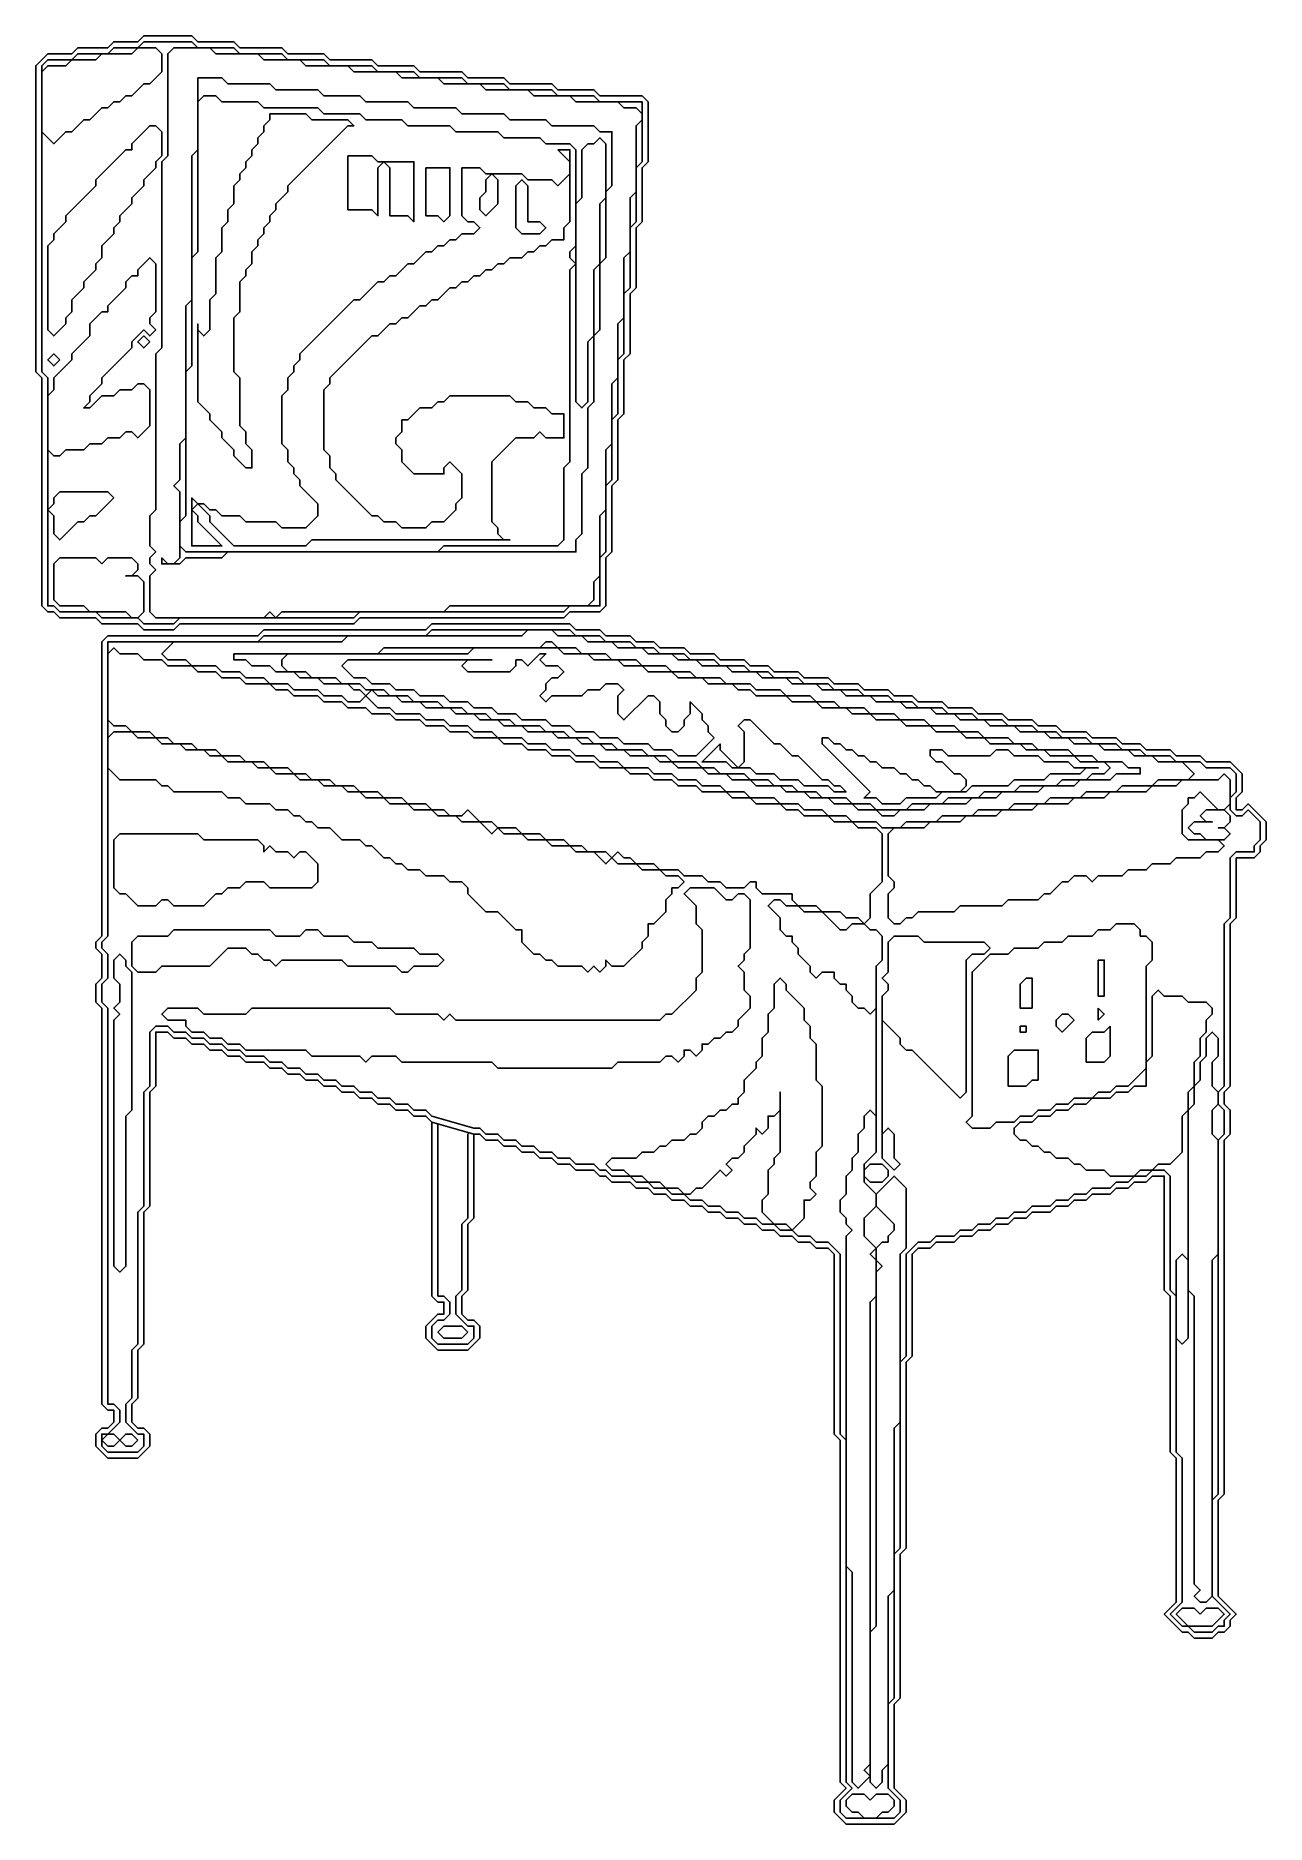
# Model space of a CAD drawing. Extents: x 1.99 to 8.01, y 0.51 to 9.28.
import ezdxf

# ---------------------------------------------------------------- set-up
doc = ezdxf.new("R2010")
doc.units = 0
doc.layers.get('0').update_dxf_attribs({"linetype": 'CONTINUOUS'})

msp = doc.modelspace()

# ---------------------------------------------------------------- linework, layer by layer
for points in [[(2.7794, 9.25), (2.75, 9.2794), (2.5147, 9.2794), (2.4853, 9.25), (2.3676, 9.25), (2.3382, 9.2206), (2.1912, 9.2206), (2.1618, 9.1912), (2.0441, 9.1912), (1.9853, 9.1324), (1.9853, 7.6324), (2.0147, 7.6029), (2.0147, 6.4853), (2.0441, 6.4559), (2.0735, 6.4559), (2.1029, 6.4265), (2.2794, 6.4265), (2.3088, 6.3971), (2.4853, 6.3971), (2.5147, 6.3676), (2.6618, 6.3676), (2.6912, 6.3971), (3.5441, 6.3971), (3.5735, 6.4265), (4.5735, 6.4265), (4.6029, 6.4559), (4.75, 6.4559), (4.7794, 6.4853), (4.7794, 6.7206), (4.8088, 6.75), (4.8088, 7.0735), (4.8382, 7.1029), (4.8382, 7.3971), (4.8676, 7.4265), (4.8676, 7.6912), (4.8971, 7.7206), (4.8971, 8.0147), (4.9265, 8.0441), (4.9265, 8.3382), (4.9559, 8.3676), (4.9559, 8.6324), (4.9853, 8.6618), (4.9853, 8.9559), (4.9559, 8.9853), (4.75, 8.9853), (4.7206, 9.0147), (4.5441, 9.0147), (4.5147, 9.0441), (4.3088, 9.0441), (4.2794, 9.0735), (4.1029, 9.0735), (4.0735, 9.1029), (3.8676, 9.1029), (3.8382, 9.1324), (3.6618, 9.1324), (3.6324, 9.1618), (3.4265, 9.1618), (3.3971, 9.1912), (3.2206, 9.1912), (3.1912, 9.2206), (2.9853, 9.2206), (2.9559, 9.25), (2.7794, 9.25)], [(2.7794, 9.25), (2.75, 9.2794), (2.5147, 9.2794), (2.4853, 9.25), (2.3676, 9.25), (2.3382, 9.2206), (2.1912, 9.2206), (2.1618, 9.1912), (2.0441, 9.1912), (1.9853, 9.1324), (1.9853, 7.6324), (2.0147, 7.6029), (2.0147, 6.4853), (2.0441, 6.4559), (2.0735, 6.4559), (2.1029, 6.4265), (2.2794, 6.4265), (2.3088, 6.3971), (2.4853, 6.3971), (2.5147, 6.3676), (2.6618, 6.3676), (2.6912, 6.3971), (3.5441, 6.3971), (3.5735, 6.4265), (4.5735, 6.4265), (4.6029, 6.4559), (4.75, 6.4559), (4.7794, 6.4853), (4.7794, 6.7206), (4.8088, 6.75), (4.8088, 7.0735), (4.8382, 7.1029), (4.8382, 7.3971), (4.8676, 7.4265), (4.8676, 7.6912), (4.8971, 7.7206), (4.8971, 8.0147), (4.9265, 8.0441), (4.9265, 8.3382), (4.9559, 8.3676), (4.9559, 8.6324), (4.9853, 8.6618), (4.9853, 8.9559), (4.9559, 8.9853), (4.75, 8.9853), (4.7206, 9.0147), (4.5441, 9.0147), (4.5147, 9.0441), (4.3088, 9.0441), (4.2794, 9.0735), (4.1029, 9.0735), (4.0735, 9.1029), (3.8676, 9.1029), (3.8382, 9.1324), (3.6618, 9.1324), (3.6324, 9.1618), (3.4265, 9.1618), (3.3971, 9.1912), (3.2206, 9.1912), (3.1912, 9.2206), (2.9853, 9.2206), (2.9559, 9.25), (2.7794, 9.25)], [(2.7794, 9.25), (2.75, 9.2794), (2.5147, 9.2794), (2.4853, 9.25), (2.3676, 9.25), (2.3382, 9.2206), (2.1912, 9.2206), (2.1618, 9.1912), (2.0441, 9.1912), (1.9853, 9.1324), (1.9853, 7.6324), (2.0147, 7.6029), (2.0147, 6.4853), (2.0441, 6.4559), (2.0735, 6.4559), (2.1029, 6.4265), (2.2794, 6.4265), (2.3088, 6.3971), (2.4853, 6.3971), (2.5147, 6.3676), (2.6618, 6.3676), (2.6912, 6.3971), (3.5441, 6.3971), (3.5735, 6.4265), (4.5735, 6.4265), (4.6029, 6.4559), (4.75, 6.4559), (4.7794, 6.4853), (4.7794, 6.7206), (4.8088, 6.75), (4.8088, 7.0735), (4.8382, 7.1029), (4.8382, 7.3971), (4.8676, 7.4265), (4.8676, 7.6912), (4.8971, 7.7206), (4.8971, 8.0147), (4.9265, 8.0441), (4.9265, 8.3382), (4.9559, 8.3676), (4.9559, 8.6324), (4.9853, 8.6618), (4.9853, 8.9559), (4.9559, 8.9853), (4.75, 8.9853), (4.7206, 9.0147), (4.5441, 9.0147), (4.5147, 9.0441), (4.3088, 9.0441), (4.2794, 9.0735), (4.1029, 9.0735), (4.0735, 9.1029), (3.8676, 9.1029), (3.8382, 9.1324), (3.6618, 9.1324), (3.6324, 9.1618), (3.4265, 9.1618), (3.3971, 9.1912), (3.2206, 9.1912), (3.1912, 9.2206), (2.9853, 9.2206), (2.9559, 9.25), (2.7794, 9.25)], [(2.7794, 9.25), (2.75, 9.2794), (2.5147, 9.2794), (2.4853, 9.25), (2.3676, 9.25), (2.3382, 9.2206), (2.1912, 9.2206), (2.1618, 9.1912), (2.0441, 9.1912), (1.9853, 9.1324), (1.9853, 7.6324), (2.0147, 7.6029), (2.0147, 6.4853), (2.0441, 6.4559), (2.0735, 6.4559), (2.1029, 6.4265), (2.2794, 6.4265), (2.3088, 6.3971), (2.4853, 6.3971), (2.5147, 6.3676), (2.6618, 6.3676), (2.6912, 6.3971), (3.5441, 6.3971), (3.5735, 6.4265), (4.5735, 6.4265), (4.6029, 6.4559), (4.75, 6.4559), (4.7794, 6.4853), (4.7794, 6.7206), (4.8088, 6.75), (4.8088, 7.0735), (4.8382, 7.1029), (4.8382, 7.3971), (4.8676, 7.4265), (4.8676, 7.6912), (4.8971, 7.7206), (4.8971, 8.0147), (4.9265, 8.0441), (4.9265, 8.3382), (4.9559, 8.3676), (4.9559, 8.6324), (4.9853, 8.6618), (4.9853, 8.9559), (4.9559, 8.9853), (4.75, 8.9853), (4.7206, 9.0147), (4.5441, 9.0147), (4.5147, 9.0441), (4.3088, 9.0441), (4.2794, 9.0735), (4.1029, 9.0735), (4.0735, 9.1029), (3.8676, 9.1029), (3.8382, 9.1324), (3.6618, 9.1324), (3.6324, 9.1618), (3.4265, 9.1618), (3.3971, 9.1912), (3.2206, 9.1912), (3.1912, 9.2206), (2.9853, 9.2206), (2.9559, 9.25), (2.7794, 9.25)], [(2.5147, 9.25), (2.75, 9.25), (2.7794, 9.2206), (2.9559, 9.2206), (2.9853, 9.1912), (3.1912, 9.1912), (3.2206, 9.1618), (3.3971, 9.1618), (3.4265, 9.1324), (3.6324, 9.1324), (3.6618, 9.1029), (3.8382, 9.1029), (3.8676, 9.0735), (4.0735, 9.0735), (4.1029, 9.0441), (4.2794, 9.0441), (4.3088, 9.0147), (4.5147, 9.0147), (4.5441, 8.9853), (4.7206, 8.9853), (4.75, 8.9559), (4.9559, 8.9559), (4.9559, 8.6618), (4.9265, 8.6324), (4.9265, 8.3676), (4.8971, 8.3382), (4.8971, 8.0441), (4.8676, 8.0147), (4.8676, 7.7206), (4.8382, 7.6912), (4.8382, 7.4265), (4.8088, 7.3971), (4.8088, 7.1029), (4.7794, 7.0735), (4.7794, 6.75), (4.75, 6.7206), (4.75, 6.4853), (4.6029, 6.4853), (4.5735, 6.4559), (3.5735, 6.4559), (3.5441, 6.4265), (2.6912, 6.4265), (2.6618, 6.3971), (2.5147, 6.3971), (2.4853, 6.4265), (2.3088, 6.4265), (2.2794, 6.4559), (2.1029, 6.4559), (2.0735, 6.4853), (2.0441, 6.4853), (2.0441, 7.6029), (2.0147, 7.6324), (2.0147, 9.1324), (2.0441, 9.1618), (2.1618, 9.1618), (2.1912, 9.1912), (2.3382, 9.1912), (2.3676, 9.2206), (2.4853, 9.2206), (2.5147, 9.25)], [(2.5147, 9.25), (2.75, 9.25), (2.7794, 9.2206), (2.9559, 9.2206), (2.9853, 9.1912), (3.1912, 9.1912), (3.2206, 9.1618), (3.3971, 9.1618), (3.4265, 9.1324), (3.6324, 9.1324), (3.6618, 9.1029), (3.8382, 9.1029), (3.8676, 9.0735), (4.0735, 9.0735), (4.1029, 9.0441), (4.2794, 9.0441), (4.3088, 9.0147), (4.5147, 9.0147), (4.5441, 8.9853), (4.7206, 8.9853), (4.75, 8.9559), (4.9559, 8.9559), (4.9559, 8.6618), (4.9265, 8.6324), (4.9265, 8.3676), (4.8971, 8.3382), (4.8971, 8.0441), (4.8676, 8.0147), (4.8676, 7.7206), (4.8382, 7.6912), (4.8382, 7.4265), (4.8088, 7.3971), (4.8088, 7.1029), (4.7794, 7.0735), (4.7794, 6.75), (4.75, 6.7206), (4.75, 6.4853), (4.6029, 6.4853), (4.5735, 6.4559), (3.5735, 6.4559), (3.5441, 6.4265), (2.6912, 6.4265), (2.6618, 6.3971), (2.5147, 6.3971), (2.4853, 6.4265), (2.3088, 6.4265), (2.2794, 6.4559), (2.1029, 6.4559), (2.0735, 6.4853), (2.0441, 6.4853), (2.0441, 7.6029), (2.0147, 7.6324), (2.0147, 9.1324), (2.0441, 9.1618), (2.1618, 9.1618), (2.1912, 9.1912), (2.3382, 9.1912), (2.3676, 9.2206), (2.4853, 9.2206), (2.5147, 9.25)], [(2.5147, 9.25), (2.75, 9.25), (2.7794, 9.2206), (2.9559, 9.2206), (2.9853, 9.1912), (3.1912, 9.1912), (3.2206, 9.1618), (3.3971, 9.1618), (3.4265, 9.1324), (3.6324, 9.1324), (3.6618, 9.1029), (3.8382, 9.1029), (3.8676, 9.0735), (4.0735, 9.0735), (4.1029, 9.0441), (4.2794, 9.0441), (4.3088, 9.0147), (4.5147, 9.0147), (4.5441, 8.9853), (4.7206, 8.9853), (4.75, 8.9559), (4.9559, 8.9559), (4.9559, 8.6618), (4.9265, 8.6324), (4.9265, 8.3676), (4.8971, 8.3382), (4.8971, 8.0441), (4.8676, 8.0147), (4.8676, 7.7206), (4.8382, 7.6912), (4.8382, 7.4265), (4.8088, 7.3971), (4.8088, 7.1029), (4.7794, 7.0735), (4.7794, 6.75), (4.75, 6.7206), (4.75, 6.4853), (4.6029, 6.4853), (4.5735, 6.4559), (3.5735, 6.4559), (3.5441, 6.4265), (2.6912, 6.4265), (2.6618, 6.3971), (2.5147, 6.3971), (2.4853, 6.4265), (2.3088, 6.4265), (2.2794, 6.4559), (2.1029, 6.4559), (2.0735, 6.4853), (2.0441, 6.4853), (2.0441, 7.6029), (2.0147, 7.6324), (2.0147, 9.1324), (2.0441, 9.1618), (2.1618, 9.1618), (2.1912, 9.1912), (2.3382, 9.1912), (2.3676, 9.2206), (2.4853, 9.2206), (2.5147, 9.25)], [(2.5147, 9.25), (2.75, 9.25), (2.7794, 9.2206), (2.9559, 9.2206), (2.9853, 9.1912), (3.1912, 9.1912), (3.2206, 9.1618), (3.3971, 9.1618), (3.4265, 9.1324), (3.6324, 9.1324), (3.6618, 9.1029), (3.8382, 9.1029), (3.8676, 9.0735), (4.0735, 9.0735), (4.1029, 9.0441), (4.2794, 9.0441), (4.3088, 9.0147), (4.5147, 9.0147), (4.5441, 8.9853), (4.7206, 8.9853), (4.75, 8.9559), (4.9559, 8.9559), (4.9559, 8.6618), (4.9265, 8.6324), (4.9265, 8.3676), (4.8971, 8.3382), (4.8971, 8.0441), (4.8676, 8.0147), (4.8676, 7.7206), (4.8382, 7.6912), (4.8382, 7.4265), (4.8088, 7.3971), (4.8088, 7.1029), (4.7794, 7.0735), (4.7794, 6.75), (4.75, 6.7206), (4.75, 6.4853), (4.6029, 6.4853), (4.5735, 6.4559), (3.5735, 6.4559), (3.5441, 6.4265), (2.6912, 6.4265), (2.6618, 6.3971), (2.5147, 6.3971), (2.4853, 6.4265), (2.3088, 6.4265), (2.2794, 6.4559), (2.1029, 6.4559), (2.0735, 6.4853), (2.0441, 6.4853), (2.0441, 7.6029), (2.0147, 7.6324), (2.0147, 9.1324), (2.0441, 9.1618), (2.1618, 9.1618), (2.1912, 9.1912), (2.3382, 9.1912), (2.3676, 9.2206), (2.4853, 9.2206), (2.5147, 9.25)], [(2.6029, 9.1912), (2.5735, 9.2206), (2.4853, 9.2206), (2.4559, 9.1912), (2.3088, 9.1912), (2.2794, 9.1618), (2.1618, 9.1618), (2.1324, 9.1324), (2.0441, 9.1324), (2.0147, 9.1029), (2.0147, 8.8088), (2.0735, 8.75), (2.1324, 8.8088), (2.1618, 8.8088), (2.2206, 8.8676), (2.25, 8.8676), (2.3088, 8.9265), (2.3382, 8.9265), (2.3676, 8.9559), (2.3971, 8.9559), (2.4265, 8.9853), (2.4559, 8.9853), (2.5147, 9.0441), (2.5441, 9.0441), (2.6029, 9.1029), (2.6029, 9.1912)], [(2.6029, 9.1912), (2.5735, 9.2206), (2.4853, 9.2206), (2.4559, 9.1912), (2.3088, 9.1912), (2.2794, 9.1618), (2.1618, 9.1618), (2.1324, 9.1324), (2.0441, 9.1324), (2.0147, 9.1029), (2.0147, 8.8088), (2.0735, 8.75), (2.1324, 8.8088), (2.1618, 8.8088), (2.2206, 8.8676), (2.25, 8.8676), (2.3088, 8.9265), (2.3382, 8.9265), (2.3676, 8.9559), (2.3971, 8.9559), (2.4265, 8.9853), (2.4559, 8.9853), (2.5147, 9.0441), (2.5441, 9.0441), (2.6029, 9.1029), (2.6029, 9.1912)], [(2.6029, 9.1912), (2.5735, 9.2206), (2.4853, 9.2206), (2.4559, 9.1912), (2.3088, 9.1912), (2.2794, 9.1618), (2.1618, 9.1618), (2.1324, 9.1324), (2.0441, 9.1324), (2.0147, 9.1029), (2.0147, 8.8088), (2.0735, 8.75), (2.1324, 8.8088), (2.1618, 8.8088), (2.2206, 8.8676), (2.25, 8.8676), (2.3088, 8.9265), (2.3382, 8.9265), (2.3676, 8.9559), (2.3971, 8.9559), (2.4265, 8.9853), (2.4559, 8.9853), (2.5147, 9.0441), (2.5441, 9.0441), (2.6029, 9.1029), (2.6029, 9.1912)], [(2.6029, 9.1912), (2.5735, 9.2206), (2.4853, 9.2206), (2.4559, 9.1912), (2.3088, 9.1912), (2.2794, 9.1618), (2.1618, 9.1618), (2.1324, 9.1324), (2.0441, 9.1324), (2.0147, 9.1029), (2.0147, 8.8088), (2.0735, 8.75), (2.1324, 8.8088), (2.1618, 8.8088), (2.2206, 8.8676), (2.25, 8.8676), (2.3088, 8.9265), (2.3382, 8.9265), (2.3676, 8.9559), (2.3971, 8.9559), (2.4265, 8.9853), (2.4559, 8.9853), (2.5147, 9.0441), (2.5441, 9.0441), (2.6029, 9.1029), (2.6029, 9.1912)], [(2.8676, 9.1912), (2.8382, 9.2206), (2.6618, 9.2206), (2.6324, 9.1912), (2.6324, 8.6912), (2.6029, 8.6618), (2.6029, 7.75), (2.5735, 7.7206), (2.5735, 6.9559), (2.5441, 6.9265), (2.5441, 6.7794), (2.5735, 6.75), (2.5441, 6.7206), (2.5441, 6.6912), (2.5735, 6.6618), (2.5441, 6.6324), (2.5441, 6.4559), (2.5735, 6.4265), (3.1029, 6.4265), (3.1324, 6.4559), (3.1618, 6.4265), (3.1912, 6.4559), (3.9853, 6.4559), (4.0147, 6.4853), (4.6912, 6.4853), (4.7206, 6.5147), (4.7206, 6.6029), (4.75, 6.6324), (4.75, 6.9265), (4.7794, 6.9559), (4.7794, 7.25), (4.8088, 7.2794), (4.8088, 7.5735), (4.8382, 7.6029), (4.8382, 7.8676), (4.8676, 7.8971), (4.8676, 8.1912), (4.8971, 8.2206), (4.8971, 8.4853), (4.9265, 8.5147), (4.9265, 8.8382), (4.9559, 8.8676), (4.9559, 8.8971), (4.9265, 8.9265), (4.8676, 8.9265), (4.8382, 8.9559), (4.6324, 8.9559), (4.6029, 8.9853), (4.4265, 8.9853), (4.3971, 9.0147), (4.1912, 9.0147), (4.1618, 9.0441), (3.9853, 9.0441), (3.9559, 9.0735), (3.7794, 9.0735), (3.75, 9.1029), (3.5441, 9.1029), (3.5147, 9.1324), (3.3088, 9.1324), (3.2794, 9.1618), (3.1029, 9.1618), (3.0735, 9.1912), (2.8676, 9.1912)], [(2.8676, 9.1912), (2.8382, 9.2206), (2.6618, 9.2206), (2.6324, 9.1912), (2.6324, 8.6912), (2.6029, 8.6618), (2.6029, 7.75), (2.5735, 7.7206), (2.5735, 6.9559), (2.5441, 6.9265), (2.5441, 6.7794), (2.5735, 6.75), (2.5441, 6.7206), (2.5441, 6.6912), (2.5735, 6.6618), (2.5441, 6.6324), (2.5441, 6.4559), (2.5735, 6.4265), (3.1029, 6.4265), (3.1324, 6.4559), (3.1618, 6.4265), (3.1912, 6.4559), (3.9853, 6.4559), (4.0147, 6.4853), (4.6912, 6.4853), (4.7206, 6.5147), (4.7206, 6.6029), (4.75, 6.6324), (4.75, 6.9265), (4.7794, 6.9559), (4.7794, 7.25), (4.8088, 7.2794), (4.8088, 7.5735), (4.8382, 7.6029), (4.8382, 7.8676), (4.8676, 7.8971), (4.8676, 8.1912), (4.8971, 8.2206), (4.8971, 8.4853), (4.9265, 8.5147), (4.9265, 8.8382), (4.9559, 8.8676), (4.9559, 8.8971), (4.9265, 8.9265), (4.8676, 8.9265), (4.8382, 8.9559), (4.6324, 8.9559), (4.6029, 8.9853), (4.4265, 8.9853), (4.3971, 9.0147), (4.1912, 9.0147), (4.1618, 9.0441), (3.9853, 9.0441), (3.9559, 9.0735), (3.7794, 9.0735), (3.75, 9.1029), (3.5441, 9.1029), (3.5147, 9.1324), (3.3088, 9.1324), (3.2794, 9.1618), (3.1029, 9.1618), (3.0735, 9.1912), (2.8676, 9.1912)], [(2.8676, 9.1912), (2.8382, 9.2206), (2.6618, 9.2206), (2.6324, 9.1912), (2.6324, 8.6912), (2.6029, 8.6618), (2.6029, 7.75), (2.5735, 7.7206), (2.5735, 6.9559), (2.5441, 6.9265), (2.5441, 6.7794), (2.5735, 6.75), (2.5441, 6.7206), (2.5441, 6.6912), (2.5735, 6.6618), (2.5441, 6.6324), (2.5441, 6.4559), (2.5735, 6.4265), (3.1029, 6.4265), (3.1324, 6.4559), (3.1618, 6.4265), (3.1912, 6.4559), (3.9853, 6.4559), (4.0147, 6.4853), (4.6912, 6.4853), (4.7206, 6.5147), (4.7206, 6.6029), (4.75, 6.6324), (4.75, 6.9265), (4.7794, 6.9559), (4.7794, 7.25), (4.8088, 7.2794), (4.8088, 7.5735), (4.8382, 7.6029), (4.8382, 7.8676), (4.8676, 7.8971), (4.8676, 8.1912), (4.8971, 8.2206), (4.8971, 8.4853), (4.9265, 8.5147), (4.9265, 8.8382), (4.9559, 8.8676), (4.9559, 8.8971), (4.9265, 8.9265), (4.8676, 8.9265), (4.8382, 8.9559), (4.6324, 8.9559), (4.6029, 8.9853), (4.4265, 8.9853), (4.3971, 9.0147), (4.1912, 9.0147), (4.1618, 9.0441), (3.9853, 9.0441), (3.9559, 9.0735), (3.7794, 9.0735), (3.75, 9.1029), (3.5441, 9.1029), (3.5147, 9.1324), (3.3088, 9.1324), (3.2794, 9.1618), (3.1029, 9.1618), (3.0735, 9.1912), (2.8676, 9.1912)], [(2.8676, 9.1912), (2.8382, 9.2206), (2.6618, 9.2206), (2.6324, 9.1912), (2.6324, 8.6912), (2.6029, 8.6618), (2.6029, 7.75), (2.5735, 7.7206), (2.5735, 6.9559), (2.5441, 6.9265), (2.5441, 6.7794), (2.5735, 6.75), (2.5441, 6.7206), (2.5441, 6.6912), (2.5735, 6.6618), (2.5441, 6.6324), (2.5441, 6.4559), (2.5735, 6.4265), (3.1029, 6.4265), (3.1324, 6.4559), (3.1618, 6.4265), (3.1912, 6.4559), (3.9853, 6.4559), (4.0147, 6.4853), (4.6912, 6.4853), (4.7206, 6.5147), (4.7206, 6.6029), (4.75, 6.6324), (4.75, 6.9265), (4.7794, 6.9559), (4.7794, 7.25), (4.8088, 7.2794), (4.8088, 7.5735), (4.8382, 7.6029), (4.8382, 7.8676), (4.8676, 7.8971), (4.8676, 8.1912), (4.8971, 8.2206), (4.8971, 8.4853), (4.9265, 8.5147), (4.9265, 8.8382), (4.9559, 8.8676), (4.9559, 8.8971), (4.9265, 8.9265), (4.8676, 8.9265), (4.8382, 8.9559), (4.6324, 8.9559), (4.6029, 8.9853), (4.4265, 8.9853), (4.3971, 9.0147), (4.1912, 9.0147), (4.1618, 9.0441), (3.9853, 9.0441), (3.9559, 9.0735), (3.7794, 9.0735), (3.75, 9.1029), (3.5441, 9.1029), (3.5147, 9.1324), (3.3088, 9.1324), (3.2794, 9.1618), (3.1029, 9.1618), (3.0735, 9.1912), (2.8676, 9.1912)], [(2.7794, 9.0735), (2.8971, 9.0735), (2.9265, 9.0441), (3.1324, 9.0441), (3.1618, 9.0147), (3.3676, 9.0147), (3.3971, 8.9853), (3.5735, 8.9853), (3.6029, 8.9559), (3.8088, 8.9559), (3.8382, 8.9265), (4.0441, 8.9265), (4.0735, 8.8971), (4.2794, 8.8971), (4.3088, 8.8676), (4.4853, 8.8676), (4.5147, 8.8382), (4.7206, 8.8382), (4.75, 8.8088), (4.8088, 8.8088), (4.8088, 8.5441), (4.7794, 8.5147), (4.7794, 8.1912), (4.75, 8.1618), (4.75, 7.8382), (4.7206, 7.8088), (4.7206, 7.4853), (4.6912, 7.4559), (4.6912, 7.1618), (4.6618, 7.1324), (4.6618, 6.8382), (4.6324, 6.8088), (4.6324, 6.75), (2.9265, 6.75), (2.8971, 6.7206), (2.7206, 6.7206), (2.6912, 6.6912), (2.6029, 6.6912), (2.6029, 6.7206), (2.6324, 6.6912), (2.6618, 6.6912), (2.6912, 6.7206), (2.6912, 7.0441), (2.6618, 7.0735), (2.6912, 7.1029), (2.6912, 7.2794), (2.7206, 7.3088), (2.7206, 7.9559), (2.75, 7.9853), (2.75, 8.6912), (2.7794, 8.7206), (2.7794, 9.0735)], [(2.7794, 9.0735), (2.8971, 9.0735), (2.9265, 9.0441), (3.1324, 9.0441), (3.1618, 9.0147), (3.3676, 9.0147), (3.3971, 8.9853), (3.5735, 8.9853), (3.6029, 8.9559), (3.8088, 8.9559), (3.8382, 8.9265), (4.0441, 8.9265), (4.0735, 8.8971), (4.2794, 8.8971), (4.3088, 8.8676), (4.4853, 8.8676), (4.5147, 8.8382), (4.7206, 8.8382), (4.75, 8.8088), (4.8088, 8.8088), (4.8088, 8.5441), (4.7794, 8.5147), (4.7794, 8.1912), (4.75, 8.1618), (4.75, 7.8382), (4.7206, 7.8088), (4.7206, 7.4853), (4.6912, 7.4559), (4.6912, 7.1618), (4.6618, 7.1324), (4.6618, 6.8382), (4.6324, 6.8088), (4.6324, 6.75), (2.9265, 6.75), (2.8971, 6.7206), (2.7206, 6.7206), (2.6912, 6.6912), (2.6029, 6.6912), (2.6029, 6.7206), (2.6324, 6.6912), (2.6618, 6.6912), (2.6912, 6.7206), (2.6912, 7.0441), (2.6618, 7.0735), (2.6912, 7.1029), (2.6912, 7.2794), (2.7206, 7.3088), (2.7206, 7.9559), (2.75, 7.9853), (2.75, 8.6912), (2.7794, 8.7206), (2.7794, 9.0735)], [(2.7794, 9.0735), (2.8971, 9.0735), (2.9265, 9.0441), (3.1324, 9.0441), (3.1618, 9.0147), (3.3676, 9.0147), (3.3971, 8.9853), (3.5735, 8.9853), (3.6029, 8.9559), (3.8088, 8.9559), (3.8382, 8.9265), (4.0441, 8.9265), (4.0735, 8.8971), (4.2794, 8.8971), (4.3088, 8.8676), (4.4853, 8.8676), (4.5147, 8.8382), (4.7206, 8.8382), (4.75, 8.8088), (4.8088, 8.8088), (4.8088, 8.5441), (4.7794, 8.5147), (4.7794, 8.1912), (4.75, 8.1618), (4.75, 7.8382), (4.7206, 7.8088), (4.7206, 7.4853), (4.6912, 7.4559), (4.6912, 7.1618), (4.6618, 7.1324), (4.6618, 6.8382), (4.6324, 6.8088), (4.6324, 6.75), (2.9265, 6.75), (2.8971, 6.7206), (2.7206, 6.7206), (2.6912, 6.6912), (2.6618, 6.6912), (2.6912, 6.7206), (2.6912, 7.0441), (2.6618, 7.0735), (2.6912, 7.1029), (2.6912, 7.2794), (2.7206, 7.3088), (2.7206, 7.9559), (2.75, 7.9853), (2.75, 8.6912), (2.7794, 8.7206), (2.7794, 9.0735)], [(2.7794, 9.0735), (2.8971, 9.0735), (2.9265, 9.0441), (3.1324, 9.0441), (3.1618, 9.0147), (3.3676, 9.0147), (3.3971, 8.9853), (3.5735, 8.9853), (3.6029, 8.9559), (3.8088, 8.9559), (3.8382, 8.9265), (4.0441, 8.9265), (4.0735, 8.8971), (4.2794, 8.8971), (4.3088, 8.8676), (4.4853, 8.8676), (4.5147, 8.8382), (4.7206, 8.8382), (4.75, 8.8088), (4.8088, 8.8088), (4.8088, 8.5441), (4.7794, 8.5147), (4.7794, 8.1912), (4.75, 8.1618), (4.75, 7.8382), (4.7206, 7.8088), (4.7206, 7.4853), (4.6912, 7.4559), (4.6912, 7.1618), (4.6618, 7.1324), (4.6618, 6.8382), (4.6324, 6.8088), (4.6324, 6.75), (2.9265, 6.75), (2.8971, 6.7206), (2.7206, 6.7206), (2.6912, 6.6912), (2.6618, 6.6912), (2.6912, 6.7206), (2.6912, 7.0441), (2.6618, 7.0735), (2.6912, 7.1029), (2.6912, 7.2794), (2.7206, 7.3088), (2.7206, 7.9559), (2.75, 7.9853), (2.75, 8.6912), (2.7794, 8.7206), (2.7794, 9.0735)], [(2.8971, 8.9559), (2.8676, 8.9853), (2.8088, 8.9853), (2.7794, 8.9559), (2.7794, 8.2206), (2.75, 8.1912), (2.75, 7.6618), (2.7206, 7.6324), (2.7206, 6.9265), (2.6912, 6.8971), (2.6912, 6.7794), (2.7206, 6.75), (3.9559, 6.75), (3.9853, 6.7794), (4.5441, 6.7794), (4.5735, 6.8088), (4.5735, 7.1618), (4.6029, 7.1912), (4.6029, 8.1324), (4.6324, 8.1618), (4.6029, 8.1912), (4.6029, 8.2206), (4.6324, 8.25), (4.6324, 8.7206), (4.6029, 8.75), (4.4853, 8.75), (4.4559, 8.7794), (4.2794, 8.7794), (4.25, 8.8088), (4.0441, 8.8088), (4.0147, 8.8382), (3.8088, 8.8382), (3.7794, 8.8676), (3.6029, 8.8676), (3.5735, 8.8971), (3.3971, 8.8971), (3.3676, 8.9265), (3.1029, 8.9265), (3.0735, 8.9559), (2.8971, 8.9559)], [(2.8971, 8.9559), (2.8676, 8.9853), (2.8088, 8.9853), (2.7794, 8.9559), (2.7794, 8.2206), (2.75, 8.1912), (2.75, 7.6618), (2.7206, 7.6324), (2.7206, 6.9265), (2.6912, 6.8971), (2.6912, 6.7794), (2.7206, 6.75), (3.9559, 6.75), (3.9853, 6.7794), (4.5441, 6.7794), (4.5735, 6.8088), (4.5735, 7.1618), (4.6029, 7.1912), (4.6029, 8.1324), (4.6324, 8.1618), (4.6029, 8.1912), (4.6029, 8.2206), (4.6324, 8.25), (4.6324, 8.7206), (4.6029, 8.75), (4.4853, 8.75), (4.4559, 8.7794), (4.2794, 8.7794), (4.25, 8.8088), (4.0441, 8.8088), (4.0147, 8.8382), (3.8088, 8.8382), (3.7794, 8.8676), (3.6029, 8.8676), (3.5735, 8.8971), (3.3971, 8.8971), (3.3676, 8.9265), (3.1029, 8.9265), (3.0735, 8.9559), (2.8971, 8.9559)], [(2.8971, 8.9559), (2.8676, 8.9853), (2.8088, 8.9853), (2.7794, 8.9559), (2.7794, 8.2206), (2.75, 8.1912), (2.75, 7.6618), (2.7206, 7.6324), (2.7206, 6.9265), (2.6912, 6.8971), (2.6912, 6.7794), (2.7206, 6.75), (3.9559, 6.75), (3.9853, 6.7794), (4.5441, 6.7794), (4.5735, 6.8088), (4.5735, 7.1618), (4.6029, 7.1912), (4.6029, 8.1324), (4.6324, 8.1618), (4.6029, 8.1912), (4.6029, 8.2206), (4.6324, 8.25), (4.6324, 8.7206), (4.6029, 8.75), (4.4853, 8.75), (4.4559, 8.7794), (4.2794, 8.7794), (4.25, 8.8088), (4.0441, 8.8088), (4.0147, 8.8382), (3.8088, 8.8382), (3.7794, 8.8676), (3.6029, 8.8676), (3.5735, 8.8971), (3.3971, 8.8971), (3.3676, 8.9265), (3.1029, 8.9265), (3.0735, 8.9559), (2.8971, 8.9559)], [(2.8971, 8.9559), (2.8676, 8.9853), (2.8088, 8.9853), (2.7794, 8.9559), (2.7794, 8.2206), (2.75, 8.1912), (2.75, 7.6618), (2.7206, 7.6324), (2.7206, 6.9265), (2.6912, 6.8971), (2.6912, 6.7794), (2.7206, 6.75), (3.9559, 6.75), (3.9853, 6.7794), (4.5441, 6.7794), (4.5735, 6.8088), (4.5735, 7.1618), (4.6029, 7.1912), (4.6029, 8.1324), (4.6324, 8.1618), (4.6029, 8.1912), (4.6029, 8.2206), (4.6324, 8.25), (4.6324, 8.7206), (4.6029, 8.75), (4.4853, 8.75), (4.4559, 8.7794), (4.2794, 8.7794), (4.25, 8.8088), (4.0441, 8.8088), (4.0147, 8.8382), (3.8088, 8.8382), (3.7794, 8.8676), (3.6029, 8.8676), (3.5735, 8.8971), (3.3971, 8.8971), (3.3676, 8.9265), (3.1029, 8.9265), (3.0735, 8.9559), (2.8971, 8.9559)], [(3.1324, 8.8971), (3.3088, 8.8971), (3.3382, 8.8676), (3.5147, 8.8676), (3.5441, 8.8382), (3.5147, 8.8382), (3.2206, 8.5441), (3.2206, 8.5147), (3.1618, 8.4559), (3.1618, 8.4265), (3.1324, 8.3971), (3.1324, 8.3676), (3.1029, 8.3382), (3.1029, 8.3088), (3.0735, 8.2794), (3.0735, 8.25), (3.0441, 8.2206), (3.0441, 8.1618), (3.0147, 8.1324), (3.0147, 8.1029), (2.9853, 8.0735), (2.9853, 7.9265), (2.9559, 7.8971), (2.9559, 7.6324), (2.9853, 7.6029), (2.9853, 7.3676), (3.0147, 7.3382), (3.0147, 7.2794), (3.0441, 7.25), (3.0441, 7.1618), (3.0147, 7.1618), (2.9559, 7.2206), (2.9559, 7.25), (2.8971, 7.3088), (2.8971, 7.3382), (2.8382, 7.3971), (2.8382, 7.4265), (2.7794, 7.4853), (2.7794, 7.8676), (2.7794, 7.8382), (2.8088, 7.8088), (2.8382, 7.8382), (2.8382, 7.9853), (2.8676, 8.0147), (2.8676, 8.1912), (2.8971, 8.2206), (2.8971, 8.3382), (2.9265, 8.3676), (2.9265, 8.4265), (2.9559, 8.4559), (2.9559, 8.5441), (2.9853, 8.5735), (2.9853, 8.6029), (3.0147, 8.6324), (3.0147, 8.6618), (3.0441, 8.6912), (3.0441, 8.7206), (3.0735, 8.75), (3.0735, 8.7794), (3.1029, 8.8088), (3.1029, 8.8382), (3.1324, 8.8676), (3.1324, 8.8971)], [(3.1324, 8.8971), (3.3088, 8.8971), (3.3382, 8.8676), (3.5147, 8.8676), (3.5441, 8.8382), (3.5147, 8.8382), (3.2206, 8.5441), (3.2206, 8.5147), (3.1618, 8.4559), (3.1618, 8.4265), (3.1324, 8.3971), (3.1324, 8.3676), (3.1029, 8.3382), (3.1029, 8.3088), (3.0735, 8.2794), (3.0735, 8.25), (3.0441, 8.2206), (3.0441, 8.1618), (3.0147, 8.1324), (3.0147, 8.1029), (2.9853, 8.0735), (2.9853, 7.9265), (2.9559, 7.8971), (2.9559, 7.6324), (2.9853, 7.6029), (2.9853, 7.3676), (3.0147, 7.3382), (3.0147, 7.2794), (3.0441, 7.25), (3.0441, 7.1618), (3.0147, 7.1618), (2.9559, 7.2206), (2.9559, 7.25), (2.8971, 7.3088), (2.8971, 7.3382), (2.8382, 7.3971), (2.8382, 7.4265), (2.7794, 7.4853), (2.7794, 7.8676), (2.7794, 7.8382), (2.8088, 7.8088), (2.8382, 7.8382), (2.8382, 7.9853), (2.8676, 8.0147), (2.8676, 8.1912), (2.8971, 8.2206), (2.8971, 8.3382), (2.9265, 8.3676), (2.9265, 8.4265), (2.9559, 8.4559), (2.9559, 8.5441), (2.9853, 8.5735), (2.9853, 8.6029), (3.0147, 8.6324), (3.0147, 8.6618), (3.0441, 8.6912), (3.0441, 8.7206), (3.0735, 8.75), (3.0735, 8.7794), (3.1029, 8.8088), (3.1029, 8.8382), (3.1324, 8.8676), (3.1324, 8.8971)], [(3.1324, 8.8971), (3.3088, 8.8971), (3.3382, 8.8676), (3.5147, 8.8676), (3.5441, 8.8382), (3.5147, 8.8382), (3.2206, 8.5441), (3.2206, 8.5147), (3.1618, 8.4559), (3.1618, 8.4265), (3.1324, 8.3971), (3.1324, 8.3676), (3.1029, 8.3382), (3.1029, 8.3088), (3.0735, 8.2794), (3.0735, 8.25), (3.0441, 8.2206), (3.0441, 8.1618), (3.0147, 8.1324), (3.0147, 8.1029), (2.9853, 8.0735), (2.9853, 7.9265), (2.9559, 7.8971), (2.9559, 7.6324), (2.9853, 7.6029), (2.9853, 7.3676), (3.0147, 7.3382), (3.0147, 7.2794), (3.0441, 7.25), (3.0441, 7.1618), (3.0147, 7.1618), (2.9559, 7.2206), (2.9559, 7.25), (2.8971, 7.3088), (2.8971, 7.3382), (2.8382, 7.3971), (2.8382, 7.4265), (2.7794, 7.4853), (2.7794, 7.8382), (2.8088, 7.8088), (2.8382, 7.8382), (2.8382, 7.9853), (2.8676, 8.0147), (2.8676, 8.1912), (2.8971, 8.2206), (2.8971, 8.3382), (2.9265, 8.3676), (2.9265, 8.4265), (2.9559, 8.4559), (2.9559, 8.5441), (2.9853, 8.5735), (2.9853, 8.6029), (3.0147, 8.6324), (3.0147, 8.6618), (3.0441, 8.6912), (3.0441, 8.7206), (3.0735, 8.75), (3.0735, 8.7794), (3.1029, 8.8088), (3.1029, 8.8382), (3.1324, 8.8676), (3.1324, 8.8971)], [(3.1324, 8.8971), (3.3088, 8.8971), (3.3382, 8.8676), (3.5147, 8.8676), (3.5441, 8.8382), (3.5147, 8.8382), (3.2206, 8.5441), (3.2206, 8.5147), (3.1618, 8.4559), (3.1618, 8.4265), (3.1324, 8.3971), (3.1324, 8.3676), (3.1029, 8.3382), (3.1029, 8.3088), (3.0735, 8.2794), (3.0735, 8.25), (3.0441, 8.2206), (3.0441, 8.1618), (3.0147, 8.1324), (3.0147, 8.1029), (2.9853, 8.0735), (2.9853, 7.9265), (2.9559, 7.8971), (2.9559, 7.6324), (2.9853, 7.6029), (2.9853, 7.3676), (3.0147, 7.3382), (3.0147, 7.2794), (3.0441, 7.25), (3.0441, 7.1618), (3.0147, 7.1618), (2.9559, 7.2206), (2.9559, 7.25), (2.8971, 7.3088), (2.8971, 7.3382), (2.8382, 7.3971), (2.8382, 7.4265), (2.7794, 7.4853), (2.7794, 7.8382), (2.8088, 7.8088), (2.8382, 7.8382), (2.8382, 7.9853), (2.8676, 8.0147), (2.8676, 8.1912), (2.8971, 8.2206), (2.8971, 8.3382), (2.9265, 8.3676), (2.9265, 8.4265), (2.9559, 8.4559), (2.9559, 8.5441), (2.9853, 8.5735), (2.9853, 8.6029), (3.0147, 8.6324), (3.0147, 8.6618), (3.0441, 8.6912), (3.0441, 8.7206), (3.0735, 8.75), (3.0735, 8.7794), (3.1029, 8.8088), (3.1029, 8.8382), (3.1324, 8.8676), (3.1324, 8.8971)], [(2.6029, 8.8088), (2.5735, 8.8382), (2.5441, 8.8382), (2.4559, 8.75), (2.4559, 8.7206), (2.4265, 8.7206), (2.2794, 8.5735), (2.2794, 8.5441), (2.1324, 8.3971), (2.1324, 8.3676), (2.0735, 8.3088), (2.0735, 8.2794), (2.0441, 8.25), (2.0441, 7.8382), (2.0735, 7.8088), (2.1324, 7.8676), (2.1324, 7.8971), (2.1618, 7.9265), (2.1618, 7.9853), (2.2206, 8.0441), (2.2206, 8.0735), (2.2794, 8.1324), (2.2794, 8.1618), (2.3088, 8.1912), (2.3088, 8.25), (2.3676, 8.3088), (2.3676, 8.3382), (2.3971, 8.3676), (2.3971, 8.3971), (2.4559, 8.4559), (2.4559, 8.4853), (2.5147, 8.5441), (2.5147, 8.5735), (2.5735, 8.6324), (2.5735, 8.6618), (2.6029, 8.6912), (2.6029, 8.8088)], [(2.6029, 8.8088), (2.5735, 8.8382), (2.5441, 8.8382), (2.4559, 8.75), (2.4559, 8.7206), (2.4265, 8.7206), (2.2794, 8.5735), (2.2794, 8.5441), (2.1324, 8.3971), (2.1324, 8.3676), (2.0735, 8.3088), (2.0735, 8.2794), (2.0441, 8.25), (2.0441, 7.8382), (2.0735, 7.8088), (2.1324, 7.8676), (2.1324, 7.8971), (2.1618, 7.9265), (2.1618, 7.9853), (2.2206, 8.0441), (2.2206, 8.0735), (2.2794, 8.1324), (2.2794, 8.1618), (2.3088, 8.1912), (2.3088, 8.25), (2.3676, 8.3088), (2.3676, 8.3382), (2.3971, 8.3676), (2.3971, 8.3971), (2.4559, 8.4559), (2.4559, 8.4853), (2.5147, 8.5441), (2.5147, 8.5735), (2.5735, 8.6324), (2.5735, 8.6618), (2.6029, 8.6912), (2.6029, 8.8088)], [(2.6029, 8.8088), (2.5735, 8.8382), (2.5441, 8.8382), (2.4559, 8.75), (2.4559, 8.7206), (2.4265, 8.7206), (2.2794, 8.5735), (2.2794, 8.5441), (2.1324, 8.3971), (2.1324, 8.3676), (2.0735, 8.3088), (2.0735, 8.2794), (2.0441, 8.25), (2.0441, 7.8382), (2.0735, 7.8088), (2.1324, 7.8676), (2.1324, 7.8971), (2.1618, 7.9265), (2.1618, 7.9853), (2.2206, 8.0441), (2.2206, 8.0735), (2.2794, 8.1324), (2.2794, 8.1618), (2.3088, 8.1912), (2.3088, 8.25), (2.3676, 8.3088), (2.3676, 8.3382), (2.3971, 8.3676), (2.3971, 8.3971), (2.4559, 8.4559), (2.4559, 8.4853), (2.5147, 8.5441), (2.5147, 8.5735), (2.5735, 8.6324), (2.5735, 8.6618), (2.6029, 8.6912), (2.6029, 8.8088)], [(2.6029, 8.8088), (2.5735, 8.8382), (2.5441, 8.8382), (2.4559, 8.75), (2.4559, 8.7206), (2.4265, 8.7206), (2.2794, 8.5735), (2.2794, 8.5441), (2.1324, 8.3971), (2.1324, 8.3676), (2.0735, 8.3088), (2.0735, 8.2794), (2.0441, 8.25), (2.0441, 7.8382), (2.0735, 7.8088), (2.1324, 7.8676), (2.1324, 7.8971), (2.1618, 7.9265), (2.1618, 7.9853), (2.2206, 8.0441), (2.2206, 8.0735), (2.2794, 8.1324), (2.2794, 8.1618), (2.3088, 8.1912), (2.3088, 8.25), (2.3676, 8.3088), (2.3676, 8.3382), (2.3971, 8.3676), (2.3971, 8.3971), (2.4559, 8.4559), (2.4559, 8.4853), (2.5147, 8.5441), (2.5147, 8.5735), (2.5735, 8.6324), (2.5735, 8.6618), (2.6029, 8.6912), (2.6029, 8.8088)], [(4.7794, 8.75), (4.75, 8.7794), (4.7206, 8.75), (4.6912, 8.75), (4.6618, 8.7206), (4.6618, 8.4853), (4.6324, 8.4559), (4.6324, 7.4853), (4.6618, 7.4559), (4.6912, 7.4853), (4.6912, 7.7794), (4.7206, 7.8088), (4.7206, 8.1324), (4.75, 8.1618), (4.75, 8.4559), (4.7794, 8.4853), (4.7794, 8.75)], [(4.7794, 8.75), (4.75, 8.7794), (4.7206, 8.75), (4.6912, 8.75), (4.6618, 8.7206), (4.6618, 8.4853), (4.6324, 8.4559), (4.6324, 7.4853), (4.6618, 7.4559), (4.6912, 7.4853), (4.6912, 7.7794), (4.7206, 7.8088), (4.7206, 8.1324), (4.75, 8.1618), (4.75, 8.4559), (4.7794, 8.4853), (4.7794, 8.75)], [(4.7794, 8.75), (4.75, 8.7794), (4.7206, 8.75), (4.6912, 8.75), (4.6618, 8.7206), (4.6618, 8.4853), (4.6324, 8.4559), (4.6324, 7.4853), (4.6618, 7.4559), (4.6912, 7.4853), (4.6912, 7.7794), (4.7206, 7.8088), (4.7206, 8.1324), (4.75, 8.1618), (4.75, 8.4559), (4.7794, 8.4853), (4.7794, 8.75)], [(4.7794, 8.75), (4.75, 8.7794), (4.7206, 8.75), (4.6912, 8.75), (4.6618, 8.7206), (4.6618, 8.4853), (4.6324, 8.4559), (4.6324, 7.4853), (4.6618, 7.4559), (4.6912, 7.4853), (4.6912, 7.7794), (4.7206, 7.8088), (4.7206, 8.1324), (4.75, 8.1618), (4.75, 8.4559), (4.7794, 8.4853), (4.7794, 8.75)], [(4.5441, 8.7206), (4.6029, 8.7206), (4.6029, 8.3676), (4.5735, 8.3382), (4.5735, 8.2794), (4.5147, 8.2794), (4.4853, 8.25), (4.4559, 8.25), (4.4265, 8.2206), (4.3971, 8.2206), (4.3676, 8.1912), (4.3088, 8.1912), (4.2794, 8.1618), (4.25, 8.1618), (4.2206, 8.1324), (4.1912, 8.1324), (4.1618, 8.1029), (4.1324, 8.1029), (4.1029, 8.0735), (4.0735, 8.0735), (4.0441, 8.0441), (4.0147, 8.0441), (3.9559, 7.9853), (3.9265, 7.9853), (3.8971, 7.9559), (3.8676, 7.9559), (3.8088, 7.8971), (3.7794, 7.8971), (3.75, 7.8676), (3.7206, 7.8676), (3.6618, 7.8088), (3.6324, 7.8088), (3.4265, 7.6029), (3.4265, 7.5735), (3.3971, 7.5441), (3.3971, 7.25), (3.4265, 7.2206), (3.4265, 7.1618), (3.4559, 7.1324), (3.4559, 7.1029), (3.6324, 6.9265), (3.6618, 6.9265), (3.6912, 6.8971), (3.75, 6.8971), (3.7794, 6.8676), (3.8971, 6.8676), (3.9265, 6.8971), (3.9853, 6.8971), (4.0441, 6.9559), (4.0441, 6.9853), (4.0735, 7.0147), (4.0735, 7.1324), (4.0147, 7.1912), (3.9853, 7.1618), (3.9853, 7.1324), (3.8382, 7.1324), (3.7794, 7.1912), (3.7794, 7.25), (3.75, 7.2794), (3.75, 7.3088), (3.7794, 7.3382), (3.7794, 7.3971), (3.8088, 7.3971), (3.8676, 7.4559), (3.9265, 7.4559), (3.9559, 7.4853), (3.9853, 7.4853), (4.0147, 7.5147), (4.3088, 7.5147), (4.3382, 7.4853), (4.3971, 7.4853), (4.4265, 7.4559), (4.4853, 7.4559), (4.5147, 7.4265), (4.5735, 7.4265), (4.5735, 7.3088), (4.4853, 7.3088), (4.4559, 7.3382), (4.4265, 7.3088), (4.3382, 7.3088), (4.2206, 7.1912), (4.2206, 6.8971), (4.25, 6.8676), (4.25, 6.8382), (4.2794, 6.8088), (4.3088, 6.8088), (3.3382, 6.8088), (3.3088, 6.7794), (2.9559, 6.7794), (2.8382, 6.8971), (2.8382, 6.9265), (2.7794, 6.9853), (2.75, 6.9559), (2.7794, 6.9265), (2.7794, 6.8971), (2.8971, 6.7794), (2.75, 6.7794), (2.75, 7.0147), (2.7794, 6.9853), (2.8088, 6.9853), (2.8382, 6.9559), (2.8676, 6.9559), (2.8971, 6.9265), (2.9853, 6.9265), (3.0147, 6.8971), (3.1618, 6.8971), (3.1912, 6.8676), (3.3088, 6.8676), (3.3676, 6.9265), (3.3676, 6.9853), (3.2794, 7.0735), (3.2794, 7.1029), (3.25, 7.1324), (3.25, 7.1618), (3.2206, 7.1912), (3.2206, 7.25), (3.1912, 7.2794), (3.1912, 7.5147), (3.2206, 7.5441), (3.2206, 7.6029), (3.25, 7.6324), (3.25, 7.6618), (3.2794, 7.6912), (3.2794, 7.7206), (3.5441, 7.9853), (3.5735, 7.9853), (3.6618, 8.0735), (3.6912, 8.0735), (3.7206, 8.1029), (3.75, 8.1029), (3.8088, 8.1618), (3.8382, 8.1618), (3.8971, 8.2206), (3.9265, 8.2206), (3.9559, 8.25), (3.9853, 8.25), (4.0147, 8.2794), (4.0441, 8.2794), (4.0735, 8.3088), (4.1324, 8.3088), (4.1618, 8.3382), (4.1324, 8.3676), (4.1029, 8.3676), (4.0735, 8.3971), (4.0735, 8.6324), (4.1618, 8.6324), (4.1912, 8.6029), (4.3676, 8.6029), (4.3971, 8.5735), (4.5147, 8.5735), (4.5441, 8.5441), (4.6029, 8.6029), (4.6029, 8.6618), (4.5441, 8.7206)], [(4.5441, 8.7206), (4.6029, 8.7206), (4.6029, 8.3676), (4.5735, 8.3382), (4.5735, 8.2794), (4.5147, 8.2794), (4.4853, 8.25), (4.4559, 8.25), (4.4265, 8.2206), (4.3971, 8.2206), (4.3676, 8.1912), (4.3088, 8.1912), (4.2794, 8.1618), (4.25, 8.1618), (4.2206, 8.1324), (4.1912, 8.1324), (4.1618, 8.1029), (4.1324, 8.1029), (4.1029, 8.0735), (4.0735, 8.0735), (4.0441, 8.0441), (4.0147, 8.0441), (3.9559, 7.9853), (3.9265, 7.9853), (3.8971, 7.9559), (3.8676, 7.9559), (3.8088, 7.8971), (3.7794, 7.8971), (3.75, 7.8676), (3.7206, 7.8676), (3.6618, 7.8088), (3.6324, 7.8088), (3.4265, 7.6029), (3.4265, 7.5735), (3.3971, 7.5441), (3.3971, 7.25), (3.4265, 7.2206), (3.4265, 7.1618), (3.4559, 7.1324), (3.4559, 7.1029), (3.6324, 6.9265), (3.6618, 6.9265), (3.6912, 6.8971), (3.75, 6.8971), (3.7794, 6.8676), (3.8971, 6.8676), (3.9265, 6.8971), (3.9853, 6.8971), (4.0441, 6.9559), (4.0441, 6.9853), (4.0735, 7.0147), (4.0735, 7.1324), (4.0147, 7.1912), (3.9853, 7.1618), (3.9853, 7.1324), (3.8382, 7.1324), (3.7794, 7.1912), (3.7794, 7.25), (3.75, 7.2794), (3.75, 7.3088), (3.7794, 7.3382), (3.7794, 7.3971), (3.8088, 7.3971), (3.8676, 7.4559), (3.9265, 7.4559), (3.9559, 7.4853), (3.9853, 7.4853), (4.0147, 7.5147), (4.3088, 7.5147), (4.3382, 7.4853), (4.3971, 7.4853), (4.4265, 7.4559), (4.4853, 7.4559), (4.5147, 7.4265), (4.5735, 7.4265), (4.5735, 7.3088), (4.4853, 7.3088), (4.4559, 7.3382), (4.4265, 7.3088), (4.3382, 7.3088), (4.2206, 7.1912), (4.2206, 6.8971), (4.25, 6.8676), (4.25, 6.8382), (4.2794, 6.8088), (4.3088, 6.8088), (3.3382, 6.8088), (3.3088, 6.7794), (2.9559, 6.7794), (2.8382, 6.8971), (2.8382, 6.9265), (2.7794, 6.9853), (2.75, 6.9559), (2.7794, 6.9265), (2.7794, 6.8971), (2.8971, 6.7794), (2.75, 6.7794), (2.75, 7.0147), (2.7794, 6.9853), (2.8088, 6.9853), (2.8382, 6.9559), (2.8676, 6.9559), (2.8971, 6.9265), (2.9853, 6.9265), (3.0147, 6.8971), (3.1618, 6.8971), (3.1912, 6.8676), (3.3088, 6.8676), (3.3676, 6.9265), (3.3676, 6.9853), (3.2794, 7.0735), (3.2794, 7.1029), (3.25, 7.1324), (3.25, 7.1618), (3.2206, 7.1912), (3.2206, 7.25), (3.1912, 7.2794), (3.1912, 7.5147), (3.2206, 7.5441), (3.2206, 7.6029), (3.25, 7.6324), (3.25, 7.6618), (3.2794, 7.6912), (3.2794, 7.7206), (3.5441, 7.9853), (3.5735, 7.9853), (3.6618, 8.0735), (3.6912, 8.0735), (3.7206, 8.1029), (3.75, 8.1029), (3.8088, 8.1618), (3.8382, 8.1618), (3.8971, 8.2206), (3.9265, 8.2206), (3.9559, 8.25), (3.9853, 8.25), (4.0147, 8.2794), (4.0441, 8.2794), (4.0735, 8.3088), (4.1324, 8.3088), (4.1618, 8.3382), (4.1324, 8.3676), (4.1029, 8.3676), (4.0735, 8.3971), (4.0735, 8.6324), (4.1618, 8.6324), (4.1912, 8.6029), (4.3676, 8.6029), (4.3971, 8.5735), (4.5147, 8.5735), (4.5441, 8.5441), (4.6029, 8.6029), (4.6029, 8.6618), (4.5441, 8.7206)], [(3.5147, 8.6912), (3.6324, 8.6912), (3.6618, 8.6618), (3.8382, 8.6618), (3.8382, 8.3676), (3.8088, 8.3971), (3.7206, 8.3971), (3.7206, 8.6324), (3.6912, 8.6618), (3.6618, 8.6324), (3.6618, 8.3971), (3.6324, 8.4265), (3.5147, 8.4265), (3.5147, 8.6912)], [(3.5147, 8.6912), (3.6324, 8.6912), (3.6618, 8.6618), (3.8382, 8.6618), (3.8382, 8.3676), (3.8088, 8.3971), (3.7206, 8.3971), (3.7206, 8.6324), (3.6912, 8.6618), (3.6618, 8.6324), (3.6618, 8.3971), (3.6324, 8.4265), (3.5147, 8.4265), (3.5147, 8.6912)], [(3.5147, 8.6912), (3.6324, 8.6912), (3.6618, 8.6618), (3.8382, 8.6618), (3.8382, 8.3676), (3.8088, 8.3971), (3.7206, 8.3971), (3.7206, 8.6324), (3.6912, 8.6618), (3.6618, 8.6324), (3.6618, 8.3971), (3.6324, 8.4265), (3.5147, 8.4265), (3.5147, 8.6912)], [(3.5147, 8.6912), (3.6324, 8.6912), (3.6618, 8.6618), (3.8382, 8.6618), (3.8382, 8.3676), (3.8088, 8.3971), (3.7206, 8.3971), (3.7206, 8.6324), (3.6912, 8.6618), (3.6618, 8.6324), (3.6618, 8.3971), (3.6324, 8.4265), (3.5147, 8.4265), (3.5147, 8.6912)], [(4.6029, 8.6029), (4.6029, 8.3676), (4.5735, 8.3382), (4.5735, 8.2794), (4.5147, 8.2794), (4.4853, 8.25), (4.4559, 8.25), (4.4265, 8.2206), (4.3971, 8.2206), (4.3676, 8.1912), (4.3088, 8.1912), (4.2794, 8.1618), (4.25, 8.1618), (4.2206, 8.1324), (4.1912, 8.1324), (4.1618, 8.1029), (4.1324, 8.1029), (4.1029, 8.0735), (4.0735, 8.0735), (4.0441, 8.0441), (4.0147, 8.0441), (3.9559, 7.9853), (3.9265, 7.9853), (3.8971, 7.9559), (3.8676, 7.9559), (3.8088, 7.8971), (3.7794, 7.8971), (3.75, 7.8676), (3.7206, 7.8676), (3.6618, 7.8088), (3.6324, 7.8088), (3.4265, 7.6029), (3.4265, 7.5735), (3.3971, 7.5441), (3.3971, 7.25), (3.4265, 7.2206), (3.4265, 7.1618), (3.4559, 7.1324), (3.4559, 7.1029), (3.6324, 6.9265), (3.6618, 6.9265), (3.6912, 6.8971), (3.75, 6.8971), (3.7794, 6.8676), (3.8971, 6.8676), (3.9265, 6.8971), (3.9853, 6.8971), (4.0441, 6.9559), (4.0441, 6.9853), (4.0735, 7.0147), (4.0735, 7.1324), (4.0147, 7.1912), (3.9853, 7.1618), (3.9853, 7.1324), (3.8382, 7.1324), (3.7794, 7.1912), (3.7794, 7.25), (3.75, 7.2794), (3.75, 7.3088), (3.7794, 7.3382), (3.7794, 7.3971), (3.8088, 7.3971), (3.8676, 7.4559), (3.9265, 7.4559), (3.9559, 7.4853), (3.9853, 7.4853), (4.0147, 7.5147), (4.3088, 7.5147), (4.3382, 7.4853), (4.3971, 7.4853), (4.4265, 7.4559), (4.4853, 7.4559), (4.5147, 7.4265), (4.5735, 7.4265), (4.5735, 7.3088), (4.4853, 7.3088), (4.4559, 7.3382), (4.4265, 7.3088), (4.3382, 7.3088), (4.2206, 7.1912), (4.2206, 6.8971), (4.25, 6.8676), (4.25, 6.8382), (4.2794, 6.8088), (3.3382, 6.8088), (3.3088, 6.7794), (2.9559, 6.7794), (2.8382, 6.8971), (2.8382, 6.9265), (2.7794, 6.9853), (2.75, 6.9559), (2.7794, 6.9265), (2.7794, 6.8971), (2.8971, 6.7794), (2.75, 6.7794), (2.75, 7.0147), (2.7794, 6.9853), (2.8088, 6.9853), (2.8382, 6.9559), (2.8676, 6.9559), (2.8971, 6.9265), (2.9853, 6.9265), (3.0147, 6.8971), (3.1618, 6.8971), (3.1912, 6.8676), (3.3088, 6.8676), (3.3676, 6.9265), (3.3676, 6.9853), (3.2794, 7.0735), (3.2794, 7.1029), (3.25, 7.1324), (3.25, 7.1618), (3.2206, 7.1912), (3.2206, 7.25), (3.1912, 7.2794), (3.1912, 7.5147), (3.2206, 7.5441), (3.2206, 7.6029), (3.25, 7.6324), (3.25, 7.6618), (3.2794, 7.6912), (3.2794, 7.7206), (3.5441, 7.9853), (3.5735, 7.9853), (3.6618, 8.0735), (3.6912, 8.0735), (3.7206, 8.1029), (3.75, 8.1029), (3.8088, 8.1618), (3.8382, 8.1618), (3.8971, 8.2206), (3.9265, 8.2206), (3.9559, 8.25), (3.9853, 8.25), (4.0147, 8.2794), (4.0441, 8.2794), (4.0735, 8.3088), (4.1324, 8.3088), (4.1618, 8.3382), (4.1324, 8.3676), (4.1029, 8.3676), (4.0735, 8.3971), (4.0735, 8.6324), (4.1618, 8.6324), (4.1912, 8.6029), (4.3676, 8.6029), (4.3971, 8.5735), (4.5147, 8.5735), (4.5441, 8.5441), (4.6029, 8.6029)], [(4.6029, 8.6029), (4.6029, 8.3676), (4.5735, 8.3382), (4.5735, 8.2794), (4.5147, 8.2794), (4.4853, 8.25), (4.4559, 8.25), (4.4265, 8.2206), (4.3971, 8.2206), (4.3676, 8.1912), (4.3088, 8.1912), (4.2794, 8.1618), (4.25, 8.1618), (4.2206, 8.1324), (4.1912, 8.1324), (4.1618, 8.1029), (4.1324, 8.1029), (4.1029, 8.0735), (4.0735, 8.0735), (4.0441, 8.0441), (4.0147, 8.0441), (3.9559, 7.9853), (3.9265, 7.9853), (3.8971, 7.9559), (3.8676, 7.9559), (3.8088, 7.8971), (3.7794, 7.8971), (3.75, 7.8676), (3.7206, 7.8676), (3.6618, 7.8088), (3.6324, 7.8088), (3.4265, 7.6029), (3.4265, 7.5735), (3.3971, 7.5441), (3.3971, 7.25), (3.4265, 7.2206), (3.4265, 7.1618), (3.4559, 7.1324), (3.4559, 7.1029), (3.6324, 6.9265), (3.6618, 6.9265), (3.6912, 6.8971), (3.75, 6.8971), (3.7794, 6.8676), (3.8971, 6.8676), (3.9265, 6.8971), (3.9853, 6.8971), (4.0441, 6.9559), (4.0441, 6.9853), (4.0735, 7.0147), (4.0735, 7.1324), (4.0147, 7.1912), (3.9853, 7.1618), (3.9853, 7.1324), (3.8382, 7.1324), (3.7794, 7.1912), (3.7794, 7.25), (3.75, 7.2794), (3.75, 7.3088), (3.7794, 7.3382), (3.7794, 7.3971), (3.8088, 7.3971), (3.8676, 7.4559), (3.9265, 7.4559), (3.9559, 7.4853), (3.9853, 7.4853), (4.0147, 7.5147), (4.3088, 7.5147), (4.3382, 7.4853), (4.3971, 7.4853), (4.4265, 7.4559), (4.4853, 7.4559), (4.5147, 7.4265), (4.5735, 7.4265), (4.5735, 7.3088), (4.4853, 7.3088), (4.4559, 7.3382), (4.4265, 7.3088), (4.3382, 7.3088), (4.2206, 7.1912), (4.2206, 6.8971), (4.25, 6.8676), (4.25, 6.8382), (4.2794, 6.8088), (3.3382, 6.8088), (3.3088, 6.7794), (2.9559, 6.7794), (2.8382, 6.8971), (2.8382, 6.9265), (2.7794, 6.9853), (2.75, 6.9559), (2.7794, 6.9265), (2.7794, 6.8971), (2.8971, 6.7794), (2.75, 6.7794), (2.75, 7.0147), (2.7794, 6.9853), (2.8088, 6.9853), (2.8382, 6.9559), (2.8676, 6.9559), (2.8971, 6.9265), (2.9853, 6.9265), (3.0147, 6.8971), (3.1618, 6.8971), (3.1912, 6.8676), (3.3088, 6.8676), (3.3676, 6.9265), (3.3676, 6.9853), (3.2794, 7.0735), (3.2794, 7.1029), (3.25, 7.1324), (3.25, 7.1618), (3.2206, 7.1912), (3.2206, 7.25), (3.1912, 7.2794), (3.1912, 7.5147), (3.2206, 7.5441), (3.2206, 7.6029), (3.25, 7.6324), (3.25, 7.6618), (3.2794, 7.6912), (3.2794, 7.7206), (3.5441, 7.9853), (3.5735, 7.9853), (3.6618, 8.0735), (3.6912, 8.0735), (3.7206, 8.1029), (3.75, 8.1029), (3.8088, 8.1618), (3.8382, 8.1618), (3.8971, 8.2206), (3.9265, 8.2206), (3.9559, 8.25), (3.9853, 8.25), (4.0147, 8.2794), (4.0441, 8.2794), (4.0735, 8.3088), (4.1324, 8.3088), (4.1618, 8.3382), (4.1324, 8.3676), (4.1029, 8.3676), (4.0735, 8.3971), (4.0735, 8.6324), (4.1618, 8.6324), (4.1912, 8.6029), (4.3676, 8.6029), (4.3971, 8.5735), (4.5147, 8.5735), (4.5441, 8.5441), (4.6029, 8.6029)], [(3.8971, 8.6324), (4.0147, 8.6324), (4.0147, 8.3971), (3.9853, 8.3676), (3.9559, 8.3971), (3.8971, 8.3971), (3.8971, 8.6324)], [(3.8971, 8.6324), (4.0147, 8.6324), (4.0147, 8.3971), (3.9853, 8.3676), (3.9559, 8.3971), (3.8971, 8.3971), (3.8971, 8.6324)], [(3.8971, 8.6324), (4.0147, 8.6324), (4.0147, 8.3971), (3.9853, 8.3676), (3.9559, 8.3971), (3.8971, 8.3971), (3.8971, 8.6324)], [(3.8971, 8.6324), (4.0147, 8.6324), (4.0147, 8.3971), (3.9853, 8.3676), (3.9559, 8.3971), (3.8971, 8.3971), (3.8971, 8.6324)], [(4.25, 8.5735), (4.2206, 8.6029), (4.1912, 8.5735), (4.1912, 8.5147), (4.1618, 8.4853), (4.1618, 8.4265), (4.1912, 8.3971), (4.25, 8.4559), (4.25, 8.5735)], [(4.25, 8.5735), (4.2206, 8.6029), (4.1912, 8.5735), (4.1912, 8.5147), (4.1618, 8.4853), (4.1618, 8.4265), (4.1912, 8.3971), (4.25, 8.4559), (4.25, 8.5735)], [(4.25, 8.5735), (4.2206, 8.6029), (4.1912, 8.5735), (4.1912, 8.5147), (4.1618, 8.4853), (4.1618, 8.4265), (4.1912, 8.3971), (4.25, 8.4559), (4.25, 8.5735)], [(4.25, 8.5735), (4.2206, 8.6029), (4.1912, 8.5735), (4.1912, 8.5147), (4.1618, 8.4853), (4.1618, 8.4265), (4.1912, 8.3971), (4.25, 8.4559), (4.25, 8.5735)], [(4.3971, 8.5441), (4.3676, 8.5735), (4.3382, 8.5441), (4.3382, 8.3382), (4.3676, 8.3088), (4.4559, 8.3088), (4.4853, 8.3382), (4.4559, 8.3676), (4.3971, 8.3676), (4.3971, 8.5441)], [(4.3971, 8.5441), (4.3676, 8.5735), (4.3382, 8.5441), (4.3382, 8.3382), (4.3676, 8.3088), (4.4559, 8.3088), (4.4853, 8.3382), (4.4559, 8.3676), (4.3971, 8.3676), (4.3971, 8.5441)], [(4.3971, 8.5441), (4.3676, 8.5735), (4.3382, 8.5441), (4.3382, 8.3382), (4.3676, 8.3088), (4.4559, 8.3088), (4.4853, 8.3382), (4.4559, 8.3676), (4.3971, 8.3676), (4.3971, 8.5441)], [(4.3971, 8.5441), (4.3676, 8.5735), (4.3382, 8.5441), (4.3382, 8.3382), (4.3676, 8.3088), (4.4559, 8.3088), (4.4853, 8.3382), (4.4559, 8.3676), (4.3971, 8.3676), (4.3971, 8.5441)], [(2.5735, 8.1618), (2.5441, 8.1912), (2.4853, 8.1324), (2.4853, 8.1029), (2.4559, 8.1029), (2.4265, 8.0735), (2.4265, 8.0441), (2.3382, 7.9559), (2.3382, 7.9265), (2.3088, 7.9265), (2.25, 7.8676), (2.25, 7.8088), (2.1618, 7.7206), (2.1618, 7.6912), (2.0735, 7.6029), (2.0735, 7.5441), (2.0441, 7.5147), (2.0441, 7.25), (2.0735, 7.2206), (2.1029, 7.2206), (2.1324, 7.25), (2.2206, 7.25), (2.25, 7.2794), (2.3088, 7.2794), (2.3382, 7.3088), (2.3971, 7.3088), (2.4265, 7.3382), (2.4559, 7.3382), (2.4853, 7.3088), (2.5441, 7.3676), (2.5441, 7.5441), (2.5147, 7.5735), (2.4853, 7.5735), (2.4559, 7.5441), (2.3971, 7.5441), (2.3676, 7.5147), (2.3088, 7.5147), (2.25, 7.4559), (2.2206, 7.4559), (2.25, 7.4853), (2.25, 7.5147), (2.3088, 7.5735), (2.3088, 7.6029), (2.4559, 7.75), (2.4559, 7.7794), (2.5147, 7.8382), (2.5441, 7.8088), (2.5735, 7.8382), (2.5441, 7.8676), (2.5441, 7.8971), (2.5735, 7.9265), (2.5735, 8.1618)], [(2.5735, 8.1618), (2.5441, 8.1912), (2.4853, 8.1324), (2.4853, 8.1029), (2.4559, 8.1029), (2.4265, 8.0735), (2.4265, 8.0441), (2.3382, 7.9559), (2.3382, 7.9265), (2.3088, 7.9265), (2.25, 7.8676), (2.25, 7.8088), (2.1618, 7.7206), (2.1618, 7.6912), (2.0735, 7.6029), (2.0735, 7.5441), (2.0441, 7.5147), (2.0441, 7.25), (2.0735, 7.2206), (2.1029, 7.2206), (2.1324, 7.25), (2.2206, 7.25), (2.25, 7.2794), (2.3088, 7.2794), (2.3382, 7.3088), (2.3971, 7.3088), (2.4265, 7.3382), (2.4559, 7.3382), (2.4853, 7.3088), (2.5441, 7.3676), (2.5441, 7.5441), (2.5147, 7.5735), (2.4853, 7.5735), (2.4559, 7.5441), (2.3971, 7.5441), (2.3676, 7.5147), (2.3088, 7.5147), (2.25, 7.4559), (2.2206, 7.4559), (2.25, 7.4853), (2.25, 7.5147), (2.3088, 7.5735), (2.3088, 7.6029), (2.4559, 7.75), (2.4559, 7.7794), (2.5147, 7.8382), (2.5441, 7.8088), (2.5735, 7.8382), (2.5441, 7.8676), (2.5441, 7.8971), (2.5735, 7.9265), (2.5735, 8.1618)], [(2.5735, 8.1618), (2.5441, 8.1912), (2.4853, 8.1324), (2.4853, 8.1029), (2.4559, 8.1029), (2.4265, 8.0735), (2.4265, 8.0441), (2.3382, 7.9559), (2.3382, 7.9265), (2.3088, 7.9265), (2.25, 7.8676), (2.25, 7.8088), (2.1618, 7.7206), (2.1618, 7.6912), (2.0735, 7.6029), (2.0735, 7.5441), (2.0441, 7.5147), (2.0441, 7.25), (2.0735, 7.2206), (2.1029, 7.2206), (2.1324, 7.25), (2.2206, 7.25), (2.25, 7.2794), (2.3088, 7.2794), (2.3382, 7.3088), (2.3971, 7.3088), (2.4265, 7.3382), (2.4559, 7.3382), (2.4853, 7.3088), (2.5441, 7.3676), (2.5441, 7.5441), (2.5147, 7.5735), (2.4853, 7.5735), (2.4559, 7.5441), (2.3971, 7.5441), (2.3676, 7.5147), (2.3088, 7.5147), (2.25, 7.4559), (2.2206, 7.4559), (2.25, 7.4853), (2.25, 7.5147), (2.3088, 7.5735), (2.3088, 7.6029), (2.4559, 7.75), (2.4559, 7.7794), (2.5147, 7.8382), (2.5441, 7.8088), (2.5735, 7.8382), (2.5441, 7.8676), (2.5441, 7.8971), (2.5735, 7.9265), (2.5735, 8.1618)], [(2.5735, 8.1618), (2.5441, 8.1912), (2.4853, 8.1324), (2.4853, 8.1029), (2.4559, 8.1029), (2.4265, 8.0735), (2.4265, 8.0441), (2.3382, 7.9559), (2.3382, 7.9265), (2.3088, 7.9265), (2.25, 7.8676), (2.25, 7.8088), (2.1618, 7.7206), (2.1618, 7.6912), (2.0735, 7.6029), (2.0735, 7.5441), (2.0441, 7.5147), (2.0441, 7.25), (2.0735, 7.2206), (2.1029, 7.2206), (2.1324, 7.25), (2.2206, 7.25), (2.25, 7.2794), (2.3088, 7.2794), (2.3382, 7.3088), (2.3971, 7.3088), (2.4265, 7.3382), (2.4559, 7.3382), (2.4853, 7.3088), (2.5441, 7.3676), (2.5441, 7.5441), (2.5147, 7.5735), (2.4853, 7.5735), (2.4559, 7.5441), (2.3971, 7.5441), (2.3676, 7.5147), (2.3088, 7.5147), (2.25, 7.4559), (2.2206, 7.4559), (2.25, 7.4853), (2.25, 7.5147), (2.3088, 7.5735), (2.3088, 7.6029), (2.4559, 7.75), (2.4559, 7.7794), (2.5147, 7.8382), (2.5441, 7.8088), (2.5735, 7.8382), (2.5441, 7.8676), (2.5441, 7.8971), (2.5735, 7.9265), (2.5735, 8.1618)], [(2.5441, 7.7794), (2.5147, 7.8088), (2.4853, 7.7794), (2.5147, 7.75), (2.5441, 7.7794)], [(2.5441, 7.7794), (2.5147, 7.8088), (2.4853, 7.7794), (2.5147, 7.75), (2.5441, 7.7794)], [(2.5441, 7.7794), (2.5147, 7.8088), (2.4853, 7.7794), (2.5147, 7.75), (2.5441, 7.7794)], [(2.5441, 7.7794), (2.5147, 7.8088), (2.4853, 7.7794), (2.5147, 7.75), (2.5441, 7.7794)], [(2.1029, 7.6912), (2.0735, 7.7206), (2.0441, 7.6912), (2.0735, 7.6618), (2.1029, 7.6912)], [(2.1029, 7.6912), (2.0735, 7.7206), (2.0441, 7.6912), (2.0735, 7.6618), (2.1029, 7.6912)], [(2.1029, 7.6912), (2.0735, 7.7206), (2.0441, 7.6912), (2.0735, 7.6618), (2.1029, 7.6912)], [(2.1029, 7.6912), (2.0735, 7.7206), (2.0441, 7.6912), (2.0735, 7.6618), (2.1029, 7.6912)], [(2.3676, 7.0147), (2.3382, 7.0441), (2.1029, 7.0441), (2.0735, 7.0147), (2.0735, 6.9853), (2.0441, 6.9559), (2.0735, 6.9265), (2.0735, 6.8382), (2.1029, 6.8088), (2.1912, 6.8971), (2.2206, 6.8971), (2.25, 6.9265), (2.2794, 6.9265), (2.3676, 7.0147)], [(2.3676, 7.0147), (2.3382, 7.0441), (2.1029, 7.0441), (2.0735, 7.0147), (2.0735, 6.9853), (2.0441, 6.9559), (2.0735, 6.9265), (2.0735, 6.8382), (2.1029, 6.8088), (2.1912, 6.8971), (2.2206, 6.8971), (2.25, 6.9265), (2.2794, 6.9265), (2.3676, 7.0147)], [(2.3676, 7.0147), (2.3382, 7.0441), (2.1029, 7.0441), (2.0735, 7.0147), (2.0735, 6.9853), (2.0441, 6.9559), (2.0735, 6.9265), (2.0735, 6.8382), (2.1029, 6.8088), (2.1912, 6.8971), (2.2206, 6.8971), (2.25, 6.9265), (2.2794, 6.9265), (2.3676, 7.0147)], [(2.3676, 7.0147), (2.3382, 7.0441), (2.1029, 7.0441), (2.0735, 7.0147), (2.0735, 6.9853), (2.0441, 6.9559), (2.0735, 6.9265), (2.0735, 6.8382), (2.1029, 6.8088), (2.1912, 6.8971), (2.2206, 6.8971), (2.25, 6.9265), (2.2794, 6.9265), (2.3676, 7.0147)], [(2.3088, 6.6912), (2.2794, 6.7206), (2.1029, 6.7206), (2.0735, 6.6912), (2.0735, 6.5147), (2.1029, 6.4853), (2.2206, 6.4853), (2.25, 6.4559), (2.4265, 6.4559), (2.4559, 6.4265), (2.4853, 6.4265), (2.5147, 6.4559), (2.5147, 6.6029), (2.4853, 6.6324), (2.4265, 6.6324), (2.4559, 6.6324), (2.4853, 6.6618), (2.4853, 6.6912), (2.4559, 6.7206), (2.3382, 6.7206), (2.3088, 6.6912)], [(2.3088, 6.6912), (2.2794, 6.7206), (2.1029, 6.7206), (2.0735, 6.6912), (2.0735, 6.5147), (2.1029, 6.4853), (2.2206, 6.4853), (2.25, 6.4559), (2.4265, 6.4559), (2.4559, 6.4265), (2.4853, 6.4265), (2.5147, 6.4559), (2.5147, 6.6029), (2.4853, 6.6324), (2.4265, 6.6324), (2.4559, 6.6324), (2.4853, 6.6618), (2.4853, 6.6912), (2.4559, 6.7206), (2.3382, 6.7206), (2.3088, 6.6912)], [(2.3088, 6.6912), (2.2794, 6.7206), (2.1029, 6.7206), (2.0735, 6.6912), (2.0735, 6.5147), (2.1029, 6.4853), (2.2206, 6.4853), (2.25, 6.4559), (2.4265, 6.4559), (2.4559, 6.4265), (2.4853, 6.4265), (2.5147, 6.4559), (2.5147, 6.6029), (2.4853, 6.6324), (2.4559, 6.6324), (2.4853, 6.6618), (2.4853, 6.6912), (2.4559, 6.7206), (2.3382, 6.7206), (2.3088, 6.6912)], [(2.3088, 6.6912), (2.2794, 6.7206), (2.1029, 6.7206), (2.0735, 6.6912), (2.0735, 6.5147), (2.1029, 6.4853), (2.2206, 6.4853), (2.25, 6.4559), (2.4265, 6.4559), (2.4559, 6.4265), (2.4853, 6.4265), (2.5147, 6.4559), (2.5147, 6.6029), (2.4853, 6.6324), (2.4559, 6.6324), (2.4853, 6.6618), (2.4853, 6.6912), (2.4559, 6.7206), (2.3382, 6.7206), (2.3088, 6.6912)], [(4.6324, 6.3676), (4.6029, 6.3971), (3.9265, 6.3971), (3.8971, 6.3676), (3.1029, 6.3676), (3.0735, 6.3382), (2.3382, 6.3382), (2.3088, 6.3088), (2.3088, 4.8676), (2.2794, 4.8382), (2.2794, 4.8088), (2.3088, 4.7794), (2.3088, 4.6618), (2.2794, 4.6324), (2.2794, 4.5441), (2.3088, 4.5147), (2.3088, 2.5735), (2.3382, 2.5441), (2.3676, 2.5441), (2.3676, 2.4853), (2.3382, 2.4559), (2.3088, 2.4559), (2.2794, 2.4265), (2.2794, 2.3676), (2.3382, 2.3088), (2.4853, 2.3088), (2.5441, 2.3676), (2.5441, 2.4265), (2.5147, 2.4559), (2.4853, 2.4559), (2.4559, 2.4853), (2.4559, 2.5735), (2.4853, 2.6029), (2.4853, 2.8382), (2.5147, 2.8676), (2.5147, 3.5147), (2.5441, 3.5441), (2.5441, 4.1029), (2.5735, 4.1324), (2.5735, 4.3971), (2.6324, 4.3971), (2.6618, 4.3676), (2.7206, 4.3676), (2.75, 4.3382), (2.8088, 4.3382), (2.8382, 4.3088), (2.8971, 4.3088), (2.9265, 4.2794), (2.9853, 4.2794), (3.0147, 4.25), (3.1029, 4.25), (3.1324, 4.2206), (3.1912, 4.2206), (3.2206, 4.1912), (3.2794, 4.1912), (3.3088, 4.1618), (3.3676, 4.1618), (3.3971, 4.1324), (3.4559, 4.1324), (3.4853, 4.1029), (3.5441, 4.1029), (3.5735, 4.0735), (3.6324, 4.0735), (3.6618, 4.0441), (3.7206, 4.0441), (3.75, 4.0147), (3.8088, 4.0147), (3.8382, 3.9853), (3.8971, 3.9853), (3.9265, 3.9559), (3.9265, 3.1029), (3.9559, 3.0735), (3.9853, 3.0735), (3.9853, 3.0147), (3.9559, 3.0147), (3.8971, 2.9559), (3.8971, 2.8971), (3.9559, 2.8382), (4.1029, 2.8382), (4.1618, 2.8971), (4.1618, 2.9559), (4.1324, 2.9853), (4.1029, 2.9853), (4.0735, 3.0147), (4.0735, 3.1029), (4.1029, 3.1324), (4.1029, 3.4559), (4.1324, 3.4853), (4.1324, 3.8971), (4.1618, 3.8971), (4.1912, 3.8676), (4.25, 3.8676), (4.2794, 3.8382), (4.3382, 3.8382), (4.3676, 3.8088), (4.4265, 3.8088), (4.4559, 3.7794), (4.5147, 3.7794), (4.5441, 3.75), (4.6029, 3.75), (4.6324, 3.7206), (4.7206, 3.7206), (4.75, 3.6912), (4.7794, 3.6912), (4.8088, 3.6618), (4.8971, 3.6618), (4.9265, 3.6324), (4.9853, 3.6324), (5.0147, 3.6029), (5.0735, 3.6029), (5.1029, 3.5735), (5.1618, 3.5735), (5.1912, 3.5441), (5.25, 3.5441), (5.2794, 3.5147), (5.3382, 3.5147), (5.3676, 3.4853), (5.4265, 3.4853), (5.4559, 3.4559), (5.5147, 3.4559), (5.5441, 3.4265), (5.6029, 3.4265), (5.6324, 3.3971), (5.6912, 3.3971), (5.7206, 3.3676), (5.7794, 3.3676), (5.8088, 3.3382), (5.8676, 3.3382), (5.8971, 3.3088), (5.8971, 2.4265), (5.9265, 2.3971), (5.9265, 0.7206), (5.9559, 0.6912), (5.8971, 0.6324), (5.8971, 0.5735), (5.9559, 0.5147), (6.1912, 0.5147), (6.25, 0.5735), (6.25, 0.6324), (6.1912, 0.6912), (6.1912, 1.1029), (6.2206, 1.1324), (6.2206, 1.8382), (6.25, 1.8676), (6.25, 2.7794), (6.2794, 2.8088), (6.2794, 3.3088), (6.3088, 3.3382), (6.3676, 3.3382), (6.3971, 3.3676), (6.4853, 3.3676), (6.5147, 3.3971), (6.5735, 3.3971), (6.6029, 3.4265), (6.6618, 3.4265), (6.6912, 3.4559), (6.75, 3.4559), (6.7794, 3.4853), (6.8382, 3.4853), (6.8676, 3.5147), (6.9559, 3.5147), (6.9853, 3.5441), (7.0441, 3.5441), (7.0735, 3.5735), (7.1324, 3.5735), (7.1618, 3.6029), (7.25, 3.6029), (7.2794, 3.6324), (7.3382, 3.6324), (7.3676, 3.6618), (7.4265, 3.6618), (7.4559, 3.6912), (7.5147, 3.6912), (7.5147, 3.1324), (7.5441, 3.1029), (7.5441, 2.3382), (7.5735, 2.3088), (7.5735, 1.6029), (7.5147, 1.5441), (7.6029, 1.4559), (7.6324, 1.4559), (7.6618, 1.4265), (7.75, 1.4265), (7.7794, 1.4559), (7.8088, 1.4559), (7.8382, 1.4853), (7.8382, 1.5147), (7.8676, 1.5441), (7.7794, 1.6324), (7.7794, 2.1029), (7.8088, 2.1324), (7.8088, 3.8676), (7.8382, 3.8971), (7.8382, 4.0147), (7.8088, 4.0441), (7.8088, 4.1029), (7.8382, 4.1324), (7.8382, 4.9265), (7.8676, 4.9559), (7.8676, 5.25), (7.9559, 5.25), (7.9853, 5.2794), (7.9853, 5.3088), (8.0147, 5.3382), (8.0147, 5.4265), (7.9265, 5.5147), (7.8971, 5.4853), (7.8676, 5.4853), (7.8676, 5.5441), (7.8971, 5.5735), (7.8971, 5.6618), (7.8382, 5.7206), (7.7206, 5.7206), (7.6912, 5.75), (7.5735, 5.75), (7.5441, 5.7794), (7.4265, 5.7794), (7.3971, 5.8088), (7.3088, 5.8088), (7.2794, 5.8382), (7.1618, 5.8382), (7.1324, 5.8676), (7.0147, 5.8676), (6.9853, 5.8971), (6.8971, 5.8971), (6.8676, 5.9265), (6.75, 5.9265), (6.7206, 5.9559), (6.6029, 5.9559), (6.5735, 5.9853), (6.4559, 5.9853), (6.4265, 6.0147), (6.3088, 6.0147), (6.2794, 6.0441), (6.1912, 6.0441), (6.1618, 6.0735), (6.0441, 6.0735), (6.0147, 6.1029), (5.8971, 6.1029), (5.8676, 6.1324), (5.75, 6.1324), (5.7206, 6.1618), (5.6029, 6.1618), (5.5735, 6.1912), (5.4853, 6.1912), (5.4559, 6.2206), (5.3382, 6.2206), (5.3088, 6.25), (5.1912, 6.25), (5.1618, 6.2794), (5.0441, 6.2794), (5.0147, 6.3088), (4.9265, 6.3088), (4.8971, 6.3382), (4.7794, 6.3382), (4.75, 6.3676), (4.6324, 6.3676)], [(4.6324, 6.3676), (4.6029, 6.3971), (3.9265, 6.3971), (3.8971, 6.3676), (3.1029, 6.3676), (3.0735, 6.3382), (2.3382, 6.3382), (2.3088, 6.3088), (2.3088, 4.8676), (2.2794, 4.8382), (2.2794, 4.8088), (2.3088, 4.7794), (2.3088, 4.6618), (2.2794, 4.6324), (2.2794, 4.5441), (2.3088, 4.5147), (2.3088, 2.5735), (2.3382, 2.5441), (2.3676, 2.5441), (2.3676, 2.4853), (2.3382, 2.4559), (2.3088, 2.4559), (2.2794, 2.4265), (2.2794, 2.3676), (2.3382, 2.3088), (2.4853, 2.3088), (2.5441, 2.3676), (2.5441, 2.4265), (2.5147, 2.4559), (2.4853, 2.4559), (2.4559, 2.4853), (2.4559, 2.5735), (2.4853, 2.6029), (2.4853, 2.8382), (2.5147, 2.8676), (2.5147, 3.5147), (2.5441, 3.5441), (2.5441, 4.1029), (2.5735, 4.1324), (2.5735, 4.3971), (2.6324, 4.3971), (2.6618, 4.3676), (2.7206, 4.3676), (2.75, 4.3382), (2.8088, 4.3382), (2.8382, 4.3088), (2.8971, 4.3088), (2.9265, 4.2794), (2.9853, 4.2794), (3.0147, 4.25), (3.1029, 4.25), (3.1324, 4.2206), (3.1912, 4.2206), (3.2206, 4.1912), (3.2794, 4.1912), (3.3088, 4.1618), (3.3676, 4.1618), (3.3971, 4.1324), (3.4559, 4.1324), (3.4853, 4.1029), (3.5441, 4.1029), (3.5735, 4.0735), (3.6324, 4.0735), (3.6618, 4.0441), (3.7206, 4.0441), (3.75, 4.0147), (3.8088, 4.0147), (3.8382, 3.9853), (3.8971, 3.9853), (3.9265, 3.9559), (3.9265, 3.1029), (3.9559, 3.0735), (3.9853, 3.0735), (3.9853, 3.0147), (3.9559, 3.0147), (3.8971, 2.9559), (3.8971, 2.8971), (3.9559, 2.8382), (4.1029, 2.8382), (4.1618, 2.8971), (4.1618, 2.9559), (4.1324, 2.9853), (4.1029, 2.9853), (4.0735, 3.0147), (4.0735, 3.1029), (4.1029, 3.1324), (4.1029, 3.4559), (4.1324, 3.4853), (4.1324, 3.8971), (4.1618, 3.8971), (4.1912, 3.8676), (4.25, 3.8676), (4.2794, 3.8382), (4.3382, 3.8382), (4.3676, 3.8088), (4.4265, 3.8088), (4.4559, 3.7794), (4.5147, 3.7794), (4.5441, 3.75), (4.6029, 3.75), (4.6324, 3.7206), (4.7206, 3.7206), (4.75, 3.6912), (4.7794, 3.6912), (4.8088, 3.6618), (4.8971, 3.6618), (4.9265, 3.6324), (4.9853, 3.6324), (5.0147, 3.6029), (5.0735, 3.6029), (5.1029, 3.5735), (5.1618, 3.5735), (5.1912, 3.5441), (5.25, 3.5441), (5.2794, 3.5147), (5.3382, 3.5147), (5.3676, 3.4853), (5.4265, 3.4853), (5.4559, 3.4559), (5.5147, 3.4559), (5.5441, 3.4265), (5.6029, 3.4265), (5.6324, 3.3971), (5.6912, 3.3971), (5.7206, 3.3676), (5.7794, 3.3676), (5.8088, 3.3382), (5.8676, 3.3382), (5.8971, 3.3088), (5.8971, 2.4265), (5.9265, 2.3971), (5.9265, 0.7206), (5.9559, 0.6912), (5.8971, 0.6324), (5.8971, 0.5735), (5.9559, 0.5147), (6.1912, 0.5147), (6.25, 0.5735), (6.25, 0.6324), (6.1912, 0.6912), (6.1912, 1.1029), (6.2206, 1.1324), (6.2206, 1.8382), (6.25, 1.8676), (6.25, 2.7794), (6.2794, 2.8088), (6.2794, 3.3088), (6.3088, 3.3382), (6.3676, 3.3382), (6.3971, 3.3676), (6.4853, 3.3676), (6.5147, 3.3971), (6.5735, 3.3971), (6.6029, 3.4265), (6.6618, 3.4265), (6.6912, 3.4559), (6.75, 3.4559), (6.7794, 3.4853), (6.8382, 3.4853), (6.8676, 3.5147), (6.9559, 3.5147), (6.9853, 3.5441), (7.0441, 3.5441), (7.0735, 3.5735), (7.1324, 3.5735), (7.1618, 3.6029), (7.25, 3.6029), (7.2794, 3.6324), (7.3382, 3.6324), (7.3676, 3.6618), (7.4265, 3.6618), (7.4559, 3.6912), (7.5147, 3.6912), (7.5147, 3.1324), (7.5441, 3.1029), (7.5441, 2.3382), (7.5735, 2.3088), (7.5735, 1.6029), (7.5147, 1.5441), (7.6029, 1.4559), (7.6324, 1.4559), (7.6618, 1.4265), (7.75, 1.4265), (7.7794, 1.4559), (7.8088, 1.4559), (7.8382, 1.4853), (7.8382, 1.5147), (7.8676, 1.5441), (7.7794, 1.6324), (7.7794, 2.1029), (7.8088, 2.1324), (7.8088, 3.8676), (7.8382, 3.8971), (7.8382, 4.0147), (7.8088, 4.0441), (7.8088, 4.1029), (7.8382, 4.1324), (7.8382, 4.9265), (7.8676, 4.9559), (7.8676, 5.25), (7.9559, 5.25), (7.9853, 5.2794), (7.9853, 5.3088), (8.0147, 5.3382), (8.0147, 5.4265), (7.9265, 5.5147), (7.8971, 5.4853), (7.8676, 5.4853), (7.8676, 5.5441), (7.8971, 5.5735), (7.8971, 5.6618), (7.8382, 5.7206), (7.7206, 5.7206), (7.6912, 5.75), (7.5735, 5.75), (7.5441, 5.7794), (7.4265, 5.7794), (7.3971, 5.8088), (7.3088, 5.8088), (7.2794, 5.8382), (7.1618, 5.8382), (7.1324, 5.8676), (7.0147, 5.8676), (6.9853, 5.8971), (6.8971, 5.8971), (6.8676, 5.9265), (6.75, 5.9265), (6.7206, 5.9559), (6.6029, 5.9559), (6.5735, 5.9853), (6.4559, 5.9853), (6.4265, 6.0147), (6.3088, 6.0147), (6.2794, 6.0441), (6.1912, 6.0441), (6.1618, 6.0735), (6.0441, 6.0735), (6.0147, 6.1029), (5.8971, 6.1029), (5.8676, 6.1324), (5.75, 6.1324), (5.7206, 6.1618), (5.6029, 6.1618), (5.5735, 6.1912), (5.4853, 6.1912), (5.4559, 6.2206), (5.3382, 6.2206), (5.3088, 6.25), (5.1912, 6.25), (5.1618, 6.2794), (5.0441, 6.2794), (5.0147, 6.3088), (4.9265, 6.3088), (4.8971, 6.3382), (4.7794, 6.3382), (4.75, 6.3676), (4.6324, 6.3676)], [(4.6324, 6.3676), (4.6029, 6.3971), (3.9265, 6.3971), (3.8971, 6.3676), (3.1029, 6.3676), (3.0735, 6.3382), (2.3382, 6.3382), (2.3088, 6.3088), (2.3088, 4.8676), (2.2794, 4.8382), (2.2794, 4.8088), (2.3088, 4.7794), (2.3088, 4.6618), (2.2794, 4.6324), (2.2794, 4.5441), (2.3088, 4.5147), (2.3088, 2.5735), (2.3382, 2.5441), (2.3676, 2.5441), (2.3676, 2.4853), (2.3382, 2.4559), (2.3088, 2.4559), (2.2794, 2.4265), (2.2794, 2.3676), (2.3382, 2.3088), (2.4853, 2.3088), (2.5441, 2.3676), (2.5441, 2.4265), (2.5147, 2.4559), (2.4853, 2.4559), (2.4559, 2.4853), (2.4559, 2.5735), (2.4853, 2.6029), (2.4853, 2.8382), (2.5147, 2.8676), (2.5147, 3.5147), (2.5441, 3.5441), (2.5441, 4.1029), (2.5735, 4.1324), (2.5735, 4.3971), (2.6324, 4.3971), (2.6618, 4.3676), (2.7206, 4.3676), (2.75, 4.3382), (2.8088, 4.3382), (2.8382, 4.3088), (2.8971, 4.3088), (2.9265, 4.2794), (2.9853, 4.2794), (3.0147, 4.25), (3.1029, 4.25), (3.1324, 4.2206), (3.1912, 4.2206), (3.2206, 4.1912), (3.2794, 4.1912), (3.3088, 4.1618), (3.3676, 4.1618), (3.3971, 4.1324), (3.4559, 4.1324), (3.4853, 4.1029), (3.5441, 4.1029), (3.5735, 4.0735), (3.6324, 4.0735), (3.6618, 4.0441), (3.7206, 4.0441), (3.75, 4.0147), (3.8088, 4.0147), (3.8382, 3.9853), (3.8971, 3.9853), (3.9265, 3.9559), (3.9265, 3.1029), (3.9559, 3.0735), (3.9853, 3.0735), (3.9853, 3.0147), (3.9559, 3.0147), (3.8971, 2.9559), (3.8971, 2.8971), (3.9559, 2.8382), (4.1029, 2.8382), (4.1618, 2.8971), (4.1618, 2.9559), (4.1324, 2.9853), (4.1029, 2.9853), (4.0735, 3.0147), (4.0735, 3.1029), (4.1029, 3.1324), (4.1029, 3.4559), (4.1324, 3.4853), (4.1324, 3.8971), (4.1618, 3.8971), (4.1912, 3.8676), (4.25, 3.8676), (4.2794, 3.8382), (4.3382, 3.8382), (4.3676, 3.8088), (4.4265, 3.8088), (4.4559, 3.7794), (4.5147, 3.7794), (4.5441, 3.75), (4.6029, 3.75), (4.6324, 3.7206), (4.7206, 3.7206), (4.75, 3.6912), (4.7794, 3.6912), (4.8088, 3.6618), (4.8971, 3.6618), (4.9265, 3.6324), (4.9853, 3.6324), (5.0147, 3.6029), (5.0735, 3.6029), (5.1029, 3.5735), (5.1618, 3.5735), (5.1912, 3.5441), (5.25, 3.5441), (5.2794, 3.5147), (5.3382, 3.5147), (5.3676, 3.4853), (5.4265, 3.4853), (5.4559, 3.4559), (5.5147, 3.4559), (5.5441, 3.4265), (5.6029, 3.4265), (5.6324, 3.3971), (5.6912, 3.3971), (5.7206, 3.3676), (5.7794, 3.3676), (5.8088, 3.3382), (5.8676, 3.3382), (5.8971, 3.3088), (5.8971, 2.4265), (5.9265, 2.3971), (5.9265, 0.7206), (5.9559, 0.6912), (5.8971, 0.6324), (5.8971, 0.5735), (5.9559, 0.5147), (6.1912, 0.5147), (6.25, 0.5735), (6.25, 0.6324), (6.1912, 0.6912), (6.1912, 1.1029), (6.2206, 1.1324), (6.2206, 1.8382), (6.25, 1.8676), (6.25, 2.7794), (6.2794, 2.8088), (6.2794, 3.3088), (6.3088, 3.3382), (6.3676, 3.3382), (6.3971, 3.3676), (6.4853, 3.3676), (6.5147, 3.3971), (6.5735, 3.3971), (6.6029, 3.4265), (6.6618, 3.4265), (6.6912, 3.4559), (6.75, 3.4559), (6.7794, 3.4853), (6.8382, 3.4853), (6.8676, 3.5147), (6.9559, 3.5147), (6.9853, 3.5441), (7.0441, 3.5441), (7.0735, 3.5735), (7.1324, 3.5735), (7.1618, 3.6029), (7.25, 3.6029), (7.2794, 3.6324), (7.3382, 3.6324), (7.3676, 3.6618), (7.4265, 3.6618), (7.4559, 3.6912), (7.5147, 3.6912), (7.5147, 3.1324), (7.5441, 3.1029), (7.5441, 2.3382), (7.5735, 2.3088), (7.5735, 1.6029), (7.5147, 1.5441), (7.6029, 1.4559), (7.6324, 1.4559), (7.6618, 1.4265), (7.75, 1.4265), (7.7794, 1.4559), (7.8088, 1.4559), (7.8382, 1.4853), (7.8382, 1.5147), (7.8676, 1.5441), (7.7794, 1.6324), (7.7794, 2.1029), (7.8088, 2.1324), (7.8088, 3.8676), (7.8382, 3.8971), (7.8382, 4.0147), (7.8088, 4.0441), (7.8088, 4.1029), (7.8382, 4.1324), (7.8382, 4.9265), (7.8676, 4.9559), (7.8676, 5.25), (7.9559, 5.25), (7.9853, 5.2794), (7.9853, 5.3088), (8.0147, 5.3382), (8.0147, 5.4265), (7.9265, 5.5147), (7.8971, 5.4853), (7.8676, 5.4853), (7.8676, 5.5441), (7.8971, 5.5735), (7.8971, 5.6618), (7.8382, 5.7206), (7.7206, 5.7206), (7.6912, 5.75), (7.5735, 5.75), (7.5441, 5.7794), (7.4265, 5.7794), (7.3971, 5.8088), (7.3088, 5.8088), (7.2794, 5.8382), (7.1618, 5.8382), (7.1324, 5.8676), (7.0147, 5.8676), (6.9853, 5.8971), (6.8971, 5.8971), (6.8676, 5.9265), (6.75, 5.9265), (6.7206, 5.9559), (6.6029, 5.9559), (6.5735, 5.9853), (6.4559, 5.9853), (6.4265, 6.0147), (6.3088, 6.0147), (6.2794, 6.0441), (6.1912, 6.0441), (6.1618, 6.0735), (6.0441, 6.0735), (6.0147, 6.1029), (5.8971, 6.1029), (5.8676, 6.1324), (5.75, 6.1324), (5.7206, 6.1618), (5.6029, 6.1618), (5.5735, 6.1912), (5.4853, 6.1912), (5.4559, 6.2206), (5.3382, 6.2206), (5.3088, 6.25), (5.1912, 6.25), (5.1618, 6.2794), (5.0441, 6.2794), (5.0147, 6.3088), (4.9265, 6.3088), (4.8971, 6.3382), (4.7794, 6.3382), (4.75, 6.3676), (4.6324, 6.3676)], [(4.6324, 6.3676), (4.6029, 6.3971), (3.9265, 6.3971), (3.8971, 6.3676), (3.1029, 6.3676), (3.0735, 6.3382), (2.3382, 6.3382), (2.3088, 6.3088), (2.3088, 4.8676), (2.2794, 4.8382), (2.2794, 4.8088), (2.3088, 4.7794), (2.3088, 4.6618), (2.2794, 4.6324), (2.2794, 4.5441), (2.3088, 4.5147), (2.3088, 2.5735), (2.3382, 2.5441), (2.3676, 2.5441), (2.3676, 2.4853), (2.3382, 2.4559), (2.3088, 2.4559), (2.2794, 2.4265), (2.2794, 2.3676), (2.3382, 2.3088), (2.4853, 2.3088), (2.5441, 2.3676), (2.5441, 2.4265), (2.5147, 2.4559), (2.4853, 2.4559), (2.4559, 2.4853), (2.4559, 2.5735), (2.4853, 2.6029), (2.4853, 2.8382), (2.5147, 2.8676), (2.5147, 3.5147), (2.5441, 3.5441), (2.5441, 4.1029), (2.5735, 4.1324), (2.5735, 4.3971), (2.6324, 4.3971), (2.6618, 4.3676), (2.7206, 4.3676), (2.75, 4.3382), (2.8088, 4.3382), (2.8382, 4.3088), (2.8971, 4.3088), (2.9265, 4.2794), (2.9853, 4.2794), (3.0147, 4.25), (3.1029, 4.25), (3.1324, 4.2206), (3.1912, 4.2206), (3.2206, 4.1912), (3.2794, 4.1912), (3.3088, 4.1618), (3.3676, 4.1618), (3.3971, 4.1324), (3.4559, 4.1324), (3.4853, 4.1029), (3.5441, 4.1029), (3.5735, 4.0735), (3.6324, 4.0735), (3.6618, 4.0441), (3.7206, 4.0441), (3.75, 4.0147), (3.8088, 4.0147), (3.8382, 3.9853), (3.8971, 3.9853), (3.9265, 3.9559), (3.9265, 3.1029), (3.9559, 3.0735), (3.9853, 3.0735), (3.9853, 3.0147), (3.9559, 3.0147), (3.8971, 2.9559), (3.8971, 2.8971), (3.9559, 2.8382), (4.1029, 2.8382), (4.1618, 2.8971), (4.1618, 2.9559), (4.1324, 2.9853), (4.1029, 2.9853), (4.0735, 3.0147), (4.0735, 3.1029), (4.1029, 3.1324), (4.1029, 3.4559), (4.1324, 3.4853), (4.1324, 3.8971), (4.1618, 3.8971), (4.1912, 3.8676), (4.25, 3.8676), (4.2794, 3.8382), (4.3382, 3.8382), (4.3676, 3.8088), (4.4265, 3.8088), (4.4559, 3.7794), (4.5147, 3.7794), (4.5441, 3.75), (4.6029, 3.75), (4.6324, 3.7206), (4.7206, 3.7206), (4.75, 3.6912), (4.7794, 3.6912), (4.8088, 3.6618), (4.8971, 3.6618), (4.9265, 3.6324), (4.9853, 3.6324), (5.0147, 3.6029), (5.0735, 3.6029), (5.1029, 3.5735), (5.1618, 3.5735), (5.1912, 3.5441), (5.25, 3.5441), (5.2794, 3.5147), (5.3382, 3.5147), (5.3676, 3.4853), (5.4265, 3.4853), (5.4559, 3.4559), (5.5147, 3.4559), (5.5441, 3.4265), (5.6029, 3.4265), (5.6324, 3.3971), (5.6912, 3.3971), (5.7206, 3.3676), (5.7794, 3.3676), (5.8088, 3.3382), (5.8676, 3.3382), (5.8971, 3.3088), (5.8971, 2.4265), (5.9265, 2.3971), (5.9265, 0.7206), (5.9559, 0.6912), (5.8971, 0.6324), (5.8971, 0.5735), (5.9559, 0.5147), (6.1912, 0.5147), (6.25, 0.5735), (6.25, 0.6324), (6.1912, 0.6912), (6.1912, 1.1029), (6.2206, 1.1324), (6.2206, 1.8382), (6.25, 1.8676), (6.25, 2.7794), (6.2794, 2.8088), (6.2794, 3.3088), (6.3088, 3.3382), (6.3676, 3.3382), (6.3971, 3.3676), (6.4853, 3.3676), (6.5147, 3.3971), (6.5735, 3.3971), (6.6029, 3.4265), (6.6618, 3.4265), (6.6912, 3.4559), (6.75, 3.4559), (6.7794, 3.4853), (6.8382, 3.4853), (6.8676, 3.5147), (6.9559, 3.5147), (6.9853, 3.5441), (7.0441, 3.5441), (7.0735, 3.5735), (7.1324, 3.5735), (7.1618, 3.6029), (7.25, 3.6029), (7.2794, 3.6324), (7.3382, 3.6324), (7.3676, 3.6618), (7.4265, 3.6618), (7.4559, 3.6912), (7.5147, 3.6912), (7.5147, 3.1324), (7.5441, 3.1029), (7.5441, 2.3382), (7.5735, 2.3088), (7.5735, 1.6029), (7.5147, 1.5441), (7.6029, 1.4559), (7.6324, 1.4559), (7.6618, 1.4265), (7.75, 1.4265), (7.7794, 1.4559), (7.8088, 1.4559), (7.8382, 1.4853), (7.8382, 1.5147), (7.8676, 1.5441), (7.7794, 1.6324), (7.7794, 2.1029), (7.8088, 2.1324), (7.8088, 3.8676), (7.8382, 3.8971), (7.8382, 4.0147), (7.8088, 4.0441), (7.8088, 4.1029), (7.8382, 4.1324), (7.8382, 4.9265), (7.8676, 4.9559), (7.8676, 5.25), (7.9559, 5.25), (7.9853, 5.2794), (7.9853, 5.3088), (8.0147, 5.3382), (8.0147, 5.4265), (7.9265, 5.5147), (7.8971, 5.4853), (7.8676, 5.4853), (7.8676, 5.5441), (7.8971, 5.5735), (7.8971, 5.6618), (7.8382, 5.7206), (7.7206, 5.7206), (7.6912, 5.75), (7.5735, 5.75), (7.5441, 5.7794), (7.4265, 5.7794), (7.3971, 5.8088), (7.3088, 5.8088), (7.2794, 5.8382), (7.1618, 5.8382), (7.1324, 5.8676), (7.0147, 5.8676), (6.9853, 5.8971), (6.8971, 5.8971), (6.8676, 5.9265), (6.75, 5.9265), (6.7206, 5.9559), (6.6029, 5.9559), (6.5735, 5.9853), (6.4559, 5.9853), (6.4265, 6.0147), (6.3088, 6.0147), (6.2794, 6.0441), (6.1912, 6.0441), (6.1618, 6.0735), (6.0441, 6.0735), (6.0147, 6.1029), (5.8971, 6.1029), (5.8676, 6.1324), (5.75, 6.1324), (5.7206, 6.1618), (5.6029, 6.1618), (5.5735, 6.1912), (5.4853, 6.1912), (5.4559, 6.2206), (5.3382, 6.2206), (5.3088, 6.25), (5.1912, 6.25), (5.1618, 6.2794), (5.0441, 6.2794), (5.0147, 6.3088), (4.9265, 6.3088), (4.8971, 6.3382), (4.7794, 6.3382), (4.75, 6.3676), (4.6324, 6.3676)], [(4.5441, 6.3382), (4.5147, 6.3676), (4.3971, 6.3676), (4.3676, 6.3382), (3.5147, 6.3382), (3.4853, 6.3088), (2.6618, 6.3088), (2.6029, 6.25), (2.6324, 6.2206), (2.7206, 6.2206), (2.75, 6.1912), (2.8676, 6.1912), (2.8971, 6.1618), (2.9853, 6.1618), (3.0147, 6.1324), (3.1029, 6.1324), (3.1324, 6.1029), (3.2206, 6.1029), (3.25, 6.0735), (3.3676, 6.0735), (3.3971, 6.0441), (3.4853, 6.0441), (3.5147, 6.0147), (3.5735, 6.0147), (3.6029, 6.0441), (3.5735, 6.0735), (3.5441, 6.0735), (3.5147, 6.1029), (3.3971, 6.1029), (3.3676, 6.1324), (3.2794, 6.1324), (3.25, 6.1618), (3.1618, 6.1618), (3.1324, 6.1912), (3.0441, 6.1912), (3.0147, 6.2206), (2.9559, 6.2206), (2.9559, 6.25), (3.6618, 6.25), (3.6912, 6.2794), (4.4559, 6.2794), (4.4853, 6.3088), (4.5147, 6.3088), (4.5441, 6.2794), (4.6324, 6.2794), (4.6618, 6.25), (4.7794, 6.25), (4.8088, 6.2206), (4.9265, 6.2206), (4.9559, 6.1912), (5.0735, 6.1912), (5.1029, 6.1618), (5.1912, 6.1618), (5.2206, 6.1324), (5.3382, 6.1324), (5.3676, 6.1029), (5.4853, 6.1029), (5.5147, 6.0735), (5.6324, 6.0735), (5.6618, 6.0441), (5.7794, 6.0441), (5.8088, 6.0147), (5.8971, 6.0147), (5.9265, 5.9853), (6.0441, 5.9853), (6.0735, 5.9559), (6.1912, 5.9559), (6.2206, 5.9265), (6.3382, 5.9265), (6.3676, 5.8971), (6.4853, 5.8971), (6.5147, 5.8676), (6.6029, 5.8676), (6.6324, 5.8382), (6.75, 5.8382), (6.7794, 5.8088), (6.8676, 5.8088), (6.8971, 5.7794), (7.0441, 5.7794), (7.0735, 5.75), (7.1618, 5.75), (7.1912, 5.7206), (7.3088, 5.7206), (7.3382, 5.6912), (7.3971, 5.6912), (7.3971, 5.6618), (7.2794, 5.6618), (7.25, 5.6324), (7.1029, 5.6324), (7.0735, 5.6029), (6.9265, 5.6029), (6.8971, 5.5735), (6.7206, 5.5735), (6.6912, 5.5441), (6.5735, 5.5441), (6.5441, 5.5147), (6.3676, 5.5147), (6.3382, 5.4853), (6.2206, 5.4853), (6.1912, 5.4559), (6.1324, 5.4559), (6.1029, 5.4853), (6.0147, 5.4853), (5.9853, 5.5147), (5.8971, 5.5147), (5.8676, 5.5441), (5.7794, 5.5441), (5.75, 5.5735), (5.6618, 5.5735), (5.6324, 5.6029), (5.5147, 5.6029), (5.4853, 5.6324), (5.3971, 5.6324), (5.3676, 5.6618), (5.2794, 5.6618), (5.25, 5.6912), (5.1324, 5.6912), (5.1029, 5.7206), (5.0441, 5.7206), (5.0147, 5.75), (4.8971, 5.75), (4.8676, 5.7794), (4.7794, 5.7794), (4.75, 5.8088), (4.6618, 5.8088), (4.6324, 5.8382), (4.5441, 5.8382), (4.5147, 5.8676), (4.3971, 5.8676), (4.3676, 5.8971), (4.2794, 5.8971), (4.25, 5.9265), (4.1618, 5.9265), (4.1324, 5.9559), (4.0441, 5.9559), (4.0147, 5.9853), (3.8971, 5.9853), (3.8676, 6.0147), (3.7794, 6.0147), (3.75, 6.0441), (3.6618, 6.0441), (3.6324, 6.0735), (3.6029, 6.0441), (3.6618, 5.9853), (3.7206, 5.9853), (3.75, 5.9559), (3.8676, 5.9559), (3.8971, 5.9265), (3.9853, 5.9265), (4.0147, 5.8971), (4.1029, 5.8971), (4.1324, 5.8676), (4.2206, 5.8676), (4.25, 5.8382), (4.3676, 5.8382), (4.3971, 5.8088), (4.4853, 5.8088), (4.5147, 5.7794), (4.6029, 5.7794), (4.6324, 5.75), (4.7206, 5.75), (4.75, 5.7206), (4.8382, 5.7206), (4.8676, 5.6912), (4.9853, 5.6912), (5.0147, 5.6618), (5.1029, 5.6618), (5.1324, 5.6324), (5.2206, 5.6324), (5.25, 5.6029), (5.3382, 5.6029), (5.3676, 5.5735), (5.4559, 5.5735), (5.4853, 5.5441), (5.6029, 5.5441), (5.6324, 5.5147), (5.7206, 5.5147), (5.75, 5.4853), (5.8382, 5.4853), (5.8676, 5.4559), (5.9559, 5.4559), (5.9853, 5.4265), (6.1029, 5.4265), (6.1324, 5.3971), (6.2206, 5.3971), (6.25, 5.4265), (6.3971, 5.4265), (6.4265, 5.4559), (6.5735, 5.4559), (6.6029, 5.4853), (6.75, 5.4853), (6.7794, 5.5147), (6.9265, 5.5147), (6.9559, 5.5441), (7.1029, 5.5441), (7.1324, 5.5735), (7.2794, 5.5735), (7.3088, 5.6029), (7.4559, 5.6029), (7.4853, 5.6324), (7.6324, 5.6324), (7.6618, 5.6618), (7.6029, 5.7206), (7.4853, 5.7206), (7.4559, 5.75), (7.3676, 5.75), (7.3382, 5.7794), (7.2206, 5.7794), (7.1912, 5.8088), (7.0735, 5.8088), (7.0441, 5.8382), (6.9559, 5.8382), (6.9265, 5.8676), (6.8088, 5.8676), (6.7794, 5.8971), (6.6618, 5.8971), (6.6324, 5.9265), (6.5147, 5.9265), (6.4853, 5.9559), (6.3971, 5.9559), (6.3676, 5.9853), (6.25, 5.9853), (6.2206, 6.0147), (6.1029, 6.0147), (6.0735, 6.0441), (5.9559, 6.0441), (5.9265, 6.0735), (5.8382, 6.0735), (5.8088, 6.1029), (5.6912, 6.1029), (5.6618, 6.1324), (5.5441, 6.1324), (5.5147, 6.1618), (5.3971, 6.1618), (5.3676, 6.1912), (5.25, 6.1912), (5.2206, 6.2206), (5.1324, 6.2206), (5.1029, 6.25), (4.9853, 6.25), (4.9559, 6.2794), (4.8382, 6.2794), (4.8088, 6.3088), (4.6912, 6.3088), (4.6618, 6.3382), (4.5441, 6.3382)], [(4.5441, 6.3382), (4.5147, 6.3676), (4.3971, 6.3676), (4.3676, 6.3382), (3.5147, 6.3382), (3.4853, 6.3088), (2.6618, 6.3088), (2.6029, 6.25), (2.6324, 6.2206), (2.7206, 6.2206), (2.75, 6.1912), (2.8676, 6.1912), (2.8971, 6.1618), (2.9853, 6.1618), (3.0147, 6.1324), (3.1029, 6.1324), (3.1324, 6.1029), (3.2206, 6.1029), (3.25, 6.0735), (3.3676, 6.0735), (3.3971, 6.0441), (3.4853, 6.0441), (3.5147, 6.0147), (3.5735, 6.0147), (3.6029, 6.0441), (3.5735, 6.0735), (3.5441, 6.0735), (3.5147, 6.1029), (3.3971, 6.1029), (3.3676, 6.1324), (3.2794, 6.1324), (3.25, 6.1618), (3.1618, 6.1618), (3.1324, 6.1912), (3.0441, 6.1912), (3.0147, 6.2206), (2.9559, 6.2206), (2.9559, 6.25), (3.6618, 6.25), (3.6912, 6.2794), (4.4559, 6.2794), (4.4853, 6.3088), (4.5147, 6.3088), (4.5441, 6.2794), (4.6324, 6.2794), (4.6618, 6.25), (4.7794, 6.25), (4.8088, 6.2206), (4.9265, 6.2206), (4.9559, 6.1912), (5.0735, 6.1912), (5.1029, 6.1618), (5.1912, 6.1618), (5.2206, 6.1324), (5.3382, 6.1324), (5.3676, 6.1029), (5.4853, 6.1029), (5.5147, 6.0735), (5.6324, 6.0735), (5.6618, 6.0441), (5.7794, 6.0441), (5.8088, 6.0147), (5.8971, 6.0147), (5.9265, 5.9853), (6.0441, 5.9853), (6.0735, 5.9559), (6.1912, 5.9559), (6.2206, 5.9265), (6.3382, 5.9265), (6.3676, 5.8971), (6.4853, 5.8971), (6.5147, 5.8676), (6.6029, 5.8676), (6.6324, 5.8382), (6.75, 5.8382), (6.7794, 5.8088), (6.8676, 5.8088), (6.8971, 5.7794), (7.0441, 5.7794), (7.0735, 5.75), (7.1618, 5.75), (7.1912, 5.7206), (7.3088, 5.7206), (7.3382, 5.6912), (7.3971, 5.6912), (7.3971, 5.6618), (7.2794, 5.6618), (7.25, 5.6324), (7.1029, 5.6324), (7.0735, 5.6029), (6.9265, 5.6029), (6.8971, 5.5735), (6.7206, 5.5735), (6.6912, 5.5441), (6.5735, 5.5441), (6.5441, 5.5147), (6.3676, 5.5147), (6.3382, 5.4853), (6.2206, 5.4853), (6.1912, 5.4559), (6.1324, 5.4559), (6.1029, 5.4853), (6.0147, 5.4853), (5.9853, 5.5147), (5.8971, 5.5147), (5.8676, 5.5441), (5.7794, 5.5441), (5.75, 5.5735), (5.6618, 5.5735), (5.6324, 5.6029), (5.5147, 5.6029), (5.4853, 5.6324), (5.3971, 5.6324), (5.3676, 5.6618), (5.2794, 5.6618), (5.25, 5.6912), (5.1324, 5.6912), (5.1029, 5.7206), (5.0441, 5.7206), (5.0147, 5.75), (4.8971, 5.75), (4.8676, 5.7794), (4.7794, 5.7794), (4.75, 5.8088), (4.6618, 5.8088), (4.6324, 5.8382), (4.5441, 5.8382), (4.5147, 5.8676), (4.3971, 5.8676), (4.3676, 5.8971), (4.2794, 5.8971), (4.25, 5.9265), (4.1618, 5.9265), (4.1324, 5.9559), (4.0441, 5.9559), (4.0147, 5.9853), (3.8971, 5.9853), (3.8676, 6.0147), (3.7794, 6.0147), (3.75, 6.0441), (3.6618, 6.0441), (3.6324, 6.0735), (3.6029, 6.0441), (3.6618, 5.9853), (3.7206, 5.9853), (3.75, 5.9559), (3.8676, 5.9559), (3.8971, 5.9265), (3.9853, 5.9265), (4.0147, 5.8971), (4.1029, 5.8971), (4.1324, 5.8676), (4.2206, 5.8676), (4.25, 5.8382), (4.3676, 5.8382), (4.3971, 5.8088), (4.4853, 5.8088), (4.5147, 5.7794), (4.6029, 5.7794), (4.6324, 5.75), (4.7206, 5.75), (4.75, 5.7206), (4.8382, 5.7206), (4.8676, 5.6912), (4.9853, 5.6912), (5.0147, 5.6618), (5.1029, 5.6618), (5.1324, 5.6324), (5.2206, 5.6324), (5.25, 5.6029), (5.3382, 5.6029), (5.3676, 5.5735), (5.4559, 5.5735), (5.4853, 5.5441), (5.6029, 5.5441), (5.6324, 5.5147), (5.7206, 5.5147), (5.75, 5.4853), (5.8382, 5.4853), (5.8676, 5.4559), (5.9559, 5.4559), (5.9853, 5.4265), (6.1029, 5.4265), (6.1324, 5.3971), (6.2206, 5.3971), (6.25, 5.4265), (6.3971, 5.4265), (6.4265, 5.4559), (6.5735, 5.4559), (6.6029, 5.4853), (6.75, 5.4853), (6.7794, 5.5147), (6.9265, 5.5147), (6.9559, 5.5441), (7.1029, 5.5441), (7.1324, 5.5735), (7.2794, 5.5735), (7.3088, 5.6029), (7.4559, 5.6029), (7.4853, 5.6324), (7.6324, 5.6324), (7.6618, 5.6618), (7.6029, 5.7206), (7.4853, 5.7206), (7.4559, 5.75), (7.3676, 5.75), (7.3382, 5.7794), (7.2206, 5.7794), (7.1912, 5.8088), (7.0735, 5.8088), (7.0441, 5.8382), (6.9559, 5.8382), (6.9265, 5.8676), (6.8088, 5.8676), (6.7794, 5.8971), (6.6618, 5.8971), (6.6324, 5.9265), (6.5147, 5.9265), (6.4853, 5.9559), (6.3971, 5.9559), (6.3676, 5.9853), (6.25, 5.9853), (6.2206, 6.0147), (6.1029, 6.0147), (6.0735, 6.0441), (5.9559, 6.0441), (5.9265, 6.0735), (5.8382, 6.0735), (5.8088, 6.1029), (5.6912, 6.1029), (5.6618, 6.1324), (5.5441, 6.1324), (5.5147, 6.1618), (5.3971, 6.1618), (5.3676, 6.1912), (5.25, 6.1912), (5.2206, 6.2206), (5.1324, 6.2206), (5.1029, 6.25), (4.9853, 6.25), (4.9559, 6.2794), (4.8382, 6.2794), (4.8088, 6.3088), (4.6912, 6.3088), (4.6618, 6.3382), (4.5441, 6.3382)], [(4.5441, 6.3382), (4.5147, 6.3676), (4.3971, 6.3676), (4.3676, 6.3382), (3.5147, 6.3382), (3.4853, 6.3088), (2.6618, 6.3088), (2.6029, 6.25), (2.6324, 6.2206), (2.7206, 6.2206), (2.75, 6.1912), (2.8676, 6.1912), (2.8971, 6.1618), (2.9853, 6.1618), (3.0147, 6.1324), (3.1029, 6.1324), (3.1324, 6.1029), (3.2206, 6.1029), (3.25, 6.0735), (3.3676, 6.0735), (3.3971, 6.0441), (3.4853, 6.0441), (3.5147, 6.0147), (3.5735, 6.0147), (3.6029, 6.0441), (3.5735, 6.0735), (3.5441, 6.0735), (3.5147, 6.1029), (3.3971, 6.1029), (3.3676, 6.1324), (3.2794, 6.1324), (3.25, 6.1618), (3.1618, 6.1618), (3.1324, 6.1912), (3.0441, 6.1912), (3.0147, 6.2206), (2.9559, 6.2206), (2.9559, 6.25), (3.6618, 6.25), (3.6912, 6.2794), (4.4559, 6.2794), (4.4853, 6.3088), (4.5147, 6.3088), (4.5441, 6.2794), (4.6324, 6.2794), (4.6618, 6.25), (4.7794, 6.25), (4.8088, 6.2206), (4.9265, 6.2206), (4.9559, 6.1912), (5.0735, 6.1912), (5.1029, 6.1618), (5.1912, 6.1618), (5.2206, 6.1324), (5.3382, 6.1324), (5.3676, 6.1029), (5.4853, 6.1029), (5.5147, 6.0735), (5.6324, 6.0735), (5.6618, 6.0441), (5.7794, 6.0441), (5.8088, 6.0147), (5.8971, 6.0147), (5.9265, 5.9853), (6.0441, 5.9853), (6.0735, 5.9559), (6.1912, 5.9559), (6.2206, 5.9265), (6.3382, 5.9265), (6.3676, 5.8971), (6.4853, 5.8971), (6.5147, 5.8676), (6.6029, 5.8676), (6.6324, 5.8382), (6.75, 5.8382), (6.7794, 5.8088), (6.8676, 5.8088), (6.8971, 5.7794), (7.0441, 5.7794), (7.0735, 5.75), (7.1618, 5.75), (7.1912, 5.7206), (7.3088, 5.7206), (7.3382, 5.6912), (7.3971, 5.6912), (7.3971, 5.6618), (7.2794, 5.6618), (7.25, 5.6324), (7.1029, 5.6324), (7.0735, 5.6029), (6.9265, 5.6029), (6.8971, 5.5735), (6.7206, 5.5735), (6.6912, 5.5441), (6.5735, 5.5441), (6.5441, 5.5147), (6.3676, 5.5147), (6.3382, 5.4853), (6.2206, 5.4853), (6.1912, 5.4559), (6.1324, 5.4559), (6.1029, 5.4853), (6.0147, 5.4853), (5.9853, 5.5147), (5.8971, 5.5147), (5.8676, 5.5441), (5.7794, 5.5441), (5.75, 5.5735), (5.6618, 5.5735), (5.6324, 5.6029), (5.5147, 5.6029), (5.4853, 5.6324), (5.3971, 5.6324), (5.3676, 5.6618), (5.2794, 5.6618), (5.25, 5.6912), (5.1324, 5.6912), (5.1029, 5.7206), (5.0441, 5.7206), (5.0147, 5.75), (4.8971, 5.75), (4.8676, 5.7794), (4.7794, 5.7794), (4.75, 5.8088), (4.6618, 5.8088), (4.6324, 5.8382), (4.5441, 5.8382), (4.5147, 5.8676), (4.3971, 5.8676), (4.3676, 5.8971), (4.2794, 5.8971), (4.25, 5.9265), (4.1618, 5.9265), (4.1324, 5.9559), (4.0441, 5.9559), (4.0147, 5.9853), (3.8971, 5.9853), (3.8676, 6.0147), (3.7794, 6.0147), (3.75, 6.0441), (3.6618, 6.0441), (3.6324, 6.0735), (3.6029, 6.0441), (3.6618, 5.9853), (3.7206, 5.9853), (3.75, 5.9559), (3.8676, 5.9559), (3.8971, 5.9265), (3.9853, 5.9265), (4.0147, 5.8971), (4.1029, 5.8971), (4.1324, 5.8676), (4.2206, 5.8676), (4.25, 5.8382), (4.3676, 5.8382), (4.3971, 5.8088), (4.4853, 5.8088), (4.5147, 5.7794), (4.6029, 5.7794), (4.6324, 5.75), (4.7206, 5.75), (4.75, 5.7206), (4.8382, 5.7206), (4.8676, 5.6912), (4.9853, 5.6912), (5.0147, 5.6618), (5.1029, 5.6618), (5.1324, 5.6324), (5.2206, 5.6324), (5.25, 5.6029), (5.3382, 5.6029), (5.3676, 5.5735), (5.4559, 5.5735), (5.4853, 5.5441), (5.6029, 5.5441), (5.6324, 5.5147), (5.7206, 5.5147), (5.75, 5.4853), (5.8382, 5.4853), (5.8676, 5.4559), (5.9559, 5.4559), (5.9853, 5.4265), (6.1029, 5.4265), (6.1324, 5.3971), (6.2206, 5.3971), (6.25, 5.4265), (6.3971, 5.4265), (6.4265, 5.4559), (6.5735, 5.4559), (6.6029, 5.4853), (6.75, 5.4853), (6.7794, 5.5147), (6.9265, 5.5147), (6.9559, 5.5441), (7.1029, 5.5441), (7.1324, 5.5735), (7.2794, 5.5735), (7.3088, 5.6029), (7.4559, 5.6029), (7.4853, 5.6324), (7.6324, 5.6324), (7.6618, 5.6618), (7.6029, 5.7206), (7.4853, 5.7206), (7.4559, 5.75), (7.3676, 5.75), (7.3382, 5.7794), (7.2206, 5.7794), (7.1912, 5.8088), (7.0735, 5.8088), (7.0441, 5.8382), (6.9559, 5.8382), (6.9265, 5.8676), (6.8088, 5.8676), (6.7794, 5.8971), (6.6618, 5.8971), (6.6324, 5.9265), (6.5147, 5.9265), (6.4853, 5.9559), (6.3971, 5.9559), (6.3676, 5.9853), (6.25, 5.9853), (6.2206, 6.0147), (6.1029, 6.0147), (6.0735, 6.0441), (5.9559, 6.0441), (5.9265, 6.0735), (5.8382, 6.0735), (5.8088, 6.1029), (5.6912, 6.1029), (5.6618, 6.1324), (5.5441, 6.1324), (5.5147, 6.1618), (5.3971, 6.1618), (5.3676, 6.1912), (5.25, 6.1912), (5.2206, 6.2206), (5.1324, 6.2206), (5.1029, 6.25), (4.9853, 6.25), (4.9559, 6.2794), (4.8382, 6.2794), (4.8088, 6.3088), (4.6912, 6.3088), (4.6618, 6.3382), (4.5441, 6.3382)], [(4.5441, 6.3382), (4.5147, 6.3676), (4.3971, 6.3676), (4.3676, 6.3382), (3.5147, 6.3382), (3.4853, 6.3088), (2.6618, 6.3088), (2.6029, 6.25), (2.6324, 6.2206), (2.7206, 6.2206), (2.75, 6.1912), (2.8676, 6.1912), (2.8971, 6.1618), (2.9853, 6.1618), (3.0147, 6.1324), (3.1029, 6.1324), (3.1324, 6.1029), (3.2206, 6.1029), (3.25, 6.0735), (3.3676, 6.0735), (3.3971, 6.0441), (3.4853, 6.0441), (3.5147, 6.0147), (3.5735, 6.0147), (3.6029, 6.0441), (3.5735, 6.0735), (3.5441, 6.0735), (3.5147, 6.1029), (3.3971, 6.1029), (3.3676, 6.1324), (3.2794, 6.1324), (3.25, 6.1618), (3.1618, 6.1618), (3.1324, 6.1912), (3.0441, 6.1912), (3.0147, 6.2206), (2.9559, 6.2206), (2.9559, 6.25), (3.6618, 6.25), (3.6912, 6.2794), (4.4559, 6.2794), (4.4853, 6.3088), (4.5147, 6.3088), (4.5441, 6.2794), (4.6324, 6.2794), (4.6618, 6.25), (4.7794, 6.25), (4.8088, 6.2206), (4.9265, 6.2206), (4.9559, 6.1912), (5.0735, 6.1912), (5.1029, 6.1618), (5.1912, 6.1618), (5.2206, 6.1324), (5.3382, 6.1324), (5.3676, 6.1029), (5.4853, 6.1029), (5.5147, 6.0735), (5.6324, 6.0735), (5.6618, 6.0441), (5.7794, 6.0441), (5.8088, 6.0147), (5.8971, 6.0147), (5.9265, 5.9853), (6.0441, 5.9853), (6.0735, 5.9559), (6.1912, 5.9559), (6.2206, 5.9265), (6.3382, 5.9265), (6.3676, 5.8971), (6.4853, 5.8971), (6.5147, 5.8676), (6.6029, 5.8676), (6.6324, 5.8382), (6.75, 5.8382), (6.7794, 5.8088), (6.8676, 5.8088), (6.8971, 5.7794), (7.0441, 5.7794), (7.0735, 5.75), (7.1618, 5.75), (7.1912, 5.7206), (7.3088, 5.7206), (7.3382, 5.6912), (7.3971, 5.6912), (7.3971, 5.6618), (7.2794, 5.6618), (7.25, 5.6324), (7.1029, 5.6324), (7.0735, 5.6029), (6.9265, 5.6029), (6.8971, 5.5735), (6.7206, 5.5735), (6.6912, 5.5441), (6.5735, 5.5441), (6.5441, 5.5147), (6.3676, 5.5147), (6.3382, 5.4853), (6.2206, 5.4853), (6.1912, 5.4559), (6.1324, 5.4559), (6.1029, 5.4853), (6.0147, 5.4853), (5.9853, 5.5147), (5.8971, 5.5147), (5.8676, 5.5441), (5.7794, 5.5441), (5.75, 5.5735), (5.6618, 5.5735), (5.6324, 5.6029), (5.5147, 5.6029), (5.4853, 5.6324), (5.3971, 5.6324), (5.3676, 5.6618), (5.2794, 5.6618), (5.25, 5.6912), (5.1324, 5.6912), (5.1029, 5.7206), (5.0441, 5.7206), (5.0147, 5.75), (4.8971, 5.75), (4.8676, 5.7794), (4.7794, 5.7794), (4.75, 5.8088), (4.6618, 5.8088), (4.6324, 5.8382), (4.5441, 5.8382), (4.5147, 5.8676), (4.3971, 5.8676), (4.3676, 5.8971), (4.2794, 5.8971), (4.25, 5.9265), (4.1618, 5.9265), (4.1324, 5.9559), (4.0441, 5.9559), (4.0147, 5.9853), (3.8971, 5.9853), (3.8676, 6.0147), (3.7794, 6.0147), (3.75, 6.0441), (3.6618, 6.0441), (3.6324, 6.0735), (3.6029, 6.0441), (3.6618, 5.9853), (3.7206, 5.9853), (3.75, 5.9559), (3.8676, 5.9559), (3.8971, 5.9265), (3.9853, 5.9265), (4.0147, 5.8971), (4.1029, 5.8971), (4.1324, 5.8676), (4.2206, 5.8676), (4.25, 5.8382), (4.3676, 5.8382), (4.3971, 5.8088), (4.4853, 5.8088), (4.5147, 5.7794), (4.6029, 5.7794), (4.6324, 5.75), (4.7206, 5.75), (4.75, 5.7206), (4.8382, 5.7206), (4.8676, 5.6912), (4.9853, 5.6912), (5.0147, 5.6618), (5.1029, 5.6618), (5.1324, 5.6324), (5.2206, 5.6324), (5.25, 5.6029), (5.3382, 5.6029), (5.3676, 5.5735), (5.4559, 5.5735), (5.4853, 5.5441), (5.6029, 5.5441), (5.6324, 5.5147), (5.7206, 5.5147), (5.75, 5.4853), (5.8382, 5.4853), (5.8676, 5.4559), (5.9559, 5.4559), (5.9853, 5.4265), (6.1029, 5.4265), (6.1324, 5.3971), (6.2206, 5.3971), (6.25, 5.4265), (6.3971, 5.4265), (6.4265, 5.4559), (6.5735, 5.4559), (6.6029, 5.4853), (6.75, 5.4853), (6.7794, 5.5147), (6.9265, 5.5147), (6.9559, 5.5441), (7.1029, 5.5441), (7.1324, 5.5735), (7.2794, 5.5735), (7.3088, 5.6029), (7.4559, 5.6029), (7.4853, 5.6324), (7.6324, 5.6324), (7.6618, 5.6618), (7.6029, 5.7206), (7.4853, 5.7206), (7.4559, 5.75), (7.3676, 5.75), (7.3382, 5.7794), (7.2206, 5.7794), (7.1912, 5.8088), (7.0735, 5.8088), (7.0441, 5.8382), (6.9559, 5.8382), (6.9265, 5.8676), (6.8088, 5.8676), (6.7794, 5.8971), (6.6618, 5.8971), (6.6324, 5.9265), (6.5147, 5.9265), (6.4853, 5.9559), (6.3971, 5.9559), (6.3676, 5.9853), (6.25, 5.9853), (6.2206, 6.0147), (6.1029, 6.0147), (6.0735, 6.0441), (5.9559, 6.0441), (5.9265, 6.0735), (5.8382, 6.0735), (5.8088, 6.1029), (5.6912, 6.1029), (5.6618, 6.1324), (5.5441, 6.1324), (5.5147, 6.1618), (5.3971, 6.1618), (5.3676, 6.1912), (5.25, 6.1912), (5.2206, 6.2206), (5.1324, 6.2206), (5.1029, 6.25), (4.9853, 6.25), (4.9559, 6.2794), (4.8382, 6.2794), (4.8088, 6.3088), (4.6912, 6.3088), (4.6618, 6.3382), (4.5441, 6.3382)], [(2.3971, 6.25), (2.3676, 6.2794), (2.3382, 6.25), (2.3382, 5.9265), (2.3676, 5.8971), (2.4265, 5.8971), (2.4559, 5.8676), (2.5441, 5.8676), (2.5735, 5.8382), (2.6324, 5.8382), (2.6618, 5.8088), (2.75, 5.8088), (2.7794, 5.7794), (2.8676, 5.7794), (2.8971, 5.75), (2.9853, 5.75), (3.0147, 5.7206), (3.1029, 5.7206), (3.1324, 5.6912), (3.2206, 5.6912), (3.25, 5.6618), (3.3088, 5.6618), (3.3382, 5.6324), (3.4265, 5.6324), (3.4559, 5.6029), (3.5441, 5.6029), (3.5735, 5.5735), (3.6618, 5.5735), (3.6912, 5.5441), (3.7794, 5.5441), (3.8088, 5.5147), (3.8971, 5.5147), (3.9265, 5.4853), (3.9853, 5.4853), (4.0147, 5.4559), (4.0735, 5.4559), (4.1029, 5.4853), (4.1618, 5.4265), (4.2206, 5.4265), (4.25, 5.3971), (4.3382, 5.3971), (4.3676, 5.3676), (4.4559, 5.3676), (4.4853, 5.3382), (4.5735, 5.3382), (4.6029, 5.3088), (4.6618, 5.3088), (4.6912, 5.2794), (4.7794, 5.2794), (4.8088, 5.25), (4.8382, 5.2794), (4.8676, 5.25), (4.8971, 5.25), (4.9265, 5.2206), (5.0147, 5.2206), (5.0441, 5.1912), (5.1324, 5.1912), (5.1618, 5.1618), (5.25, 5.1618), (5.2794, 5.1324), (5.3382, 5.1324), (5.3676, 5.1029), (5.4559, 5.1029), (5.4853, 5.1324), (5.5147, 5.1324), (5.5147, 5.1029), (5.5441, 5.0735), (5.6912, 5.0735), (5.6912, 5.0441), (5.7206, 5.0147), (5.8088, 5.0147), (5.8382, 4.9853), (5.9265, 4.9853), (5.9559, 4.9559), (6.0147, 4.9559), (6.0441, 4.9265), (6.0735, 4.9559), (6.0735, 5.0735), (6.1324, 5.1324), (6.1324, 5.3676), (6.1029, 5.3971), (6.0147, 5.3971), (5.9853, 5.4265), (5.8971, 5.4265), (5.8676, 5.4559), (5.75, 5.4559), (5.7206, 5.4853), (5.6618, 5.4853), (5.6324, 5.5147), (5.5147, 5.5147), (5.4853, 5.5441), (5.3971, 5.5441), (5.3676, 5.5735), (5.25, 5.5735), (5.2206, 5.6029), (5.1324, 5.6029), (5.1029, 5.6324), (5.0147, 5.6324), (4.9853, 5.6618), (4.8971, 5.6618), (4.8676, 5.6912), (4.75, 5.6912), (4.7206, 5.7206), (4.6324, 5.7206), (4.6029, 5.75), (4.5147, 5.75), (4.4853, 5.7794), (4.3971, 5.7794), (4.3676, 5.8088), (4.2794, 5.8088), (4.25, 5.8382), (4.1324, 5.8382), (4.1029, 5.8676), (4.0147, 5.8676), (3.9853, 5.8971), (3.8971, 5.8971), (3.8676, 5.9265), (3.75, 5.9265), (3.7206, 5.9559), (3.6324, 5.9559), (3.6029, 5.9853), (3.5147, 5.9853), (3.4853, 6.0147), (3.3971, 6.0147), (3.3676, 6.0441), (3.25, 6.0441), (3.2206, 6.0735), (3.1618, 6.0735), (3.1324, 6.1029), (3.0147, 6.1029), (2.9853, 6.1324), (2.8971, 6.1324), (2.8676, 6.1618), (2.7794, 6.1618), (2.75, 6.1912), (2.6324, 6.1912), (2.6029, 6.2206), (2.5147, 6.2206), (2.4853, 6.25), (2.3971, 6.25)], [(2.3971, 6.25), (2.3676, 6.2794), (2.3382, 6.25), (2.3382, 5.9265), (2.3676, 5.8971), (2.4265, 5.8971), (2.4559, 5.8676), (2.5441, 5.8676), (2.5735, 5.8382), (2.6324, 5.8382), (2.6618, 5.8088), (2.75, 5.8088), (2.7794, 5.7794), (2.8676, 5.7794), (2.8971, 5.75), (2.9853, 5.75), (3.0147, 5.7206), (3.1029, 5.7206), (3.1324, 5.6912), (3.2206, 5.6912), (3.25, 5.6618), (3.3088, 5.6618), (3.3382, 5.6324), (3.4265, 5.6324), (3.4559, 5.6029), (3.5441, 5.6029), (3.5735, 5.5735), (3.6618, 5.5735), (3.6912, 5.5441), (3.7794, 5.5441), (3.8088, 5.5147), (3.8971, 5.5147), (3.9265, 5.4853), (3.9853, 5.4853), (4.0147, 5.4559), (4.0735, 5.4559), (4.1029, 5.4853), (4.1618, 5.4265), (4.2206, 5.4265), (4.25, 5.3971), (4.3382, 5.3971), (4.3676, 5.3676), (4.4559, 5.3676), (4.4853, 5.3382), (4.5735, 5.3382), (4.6029, 5.3088), (4.6618, 5.3088), (4.6912, 5.2794), (4.7794, 5.2794), (4.8088, 5.25), (4.8382, 5.2794), (4.8676, 5.25), (4.8971, 5.25), (4.9265, 5.2206), (5.0147, 5.2206), (5.0441, 5.1912), (5.1324, 5.1912), (5.1618, 5.1618), (5.25, 5.1618), (5.2794, 5.1324), (5.3382, 5.1324), (5.3676, 5.1029), (5.4559, 5.1029), (5.4853, 5.1324), (5.5147, 5.1324), (5.5147, 5.1029), (5.5441, 5.0735), (5.6912, 5.0735), (5.6912, 5.0441), (5.7206, 5.0147), (5.8088, 5.0147), (5.8382, 4.9853), (5.9265, 4.9853), (5.9559, 4.9559), (6.0147, 4.9559), (6.0441, 4.9265), (6.0735, 4.9559), (6.0735, 5.0735), (6.1324, 5.1324), (6.1324, 5.3676), (6.1029, 5.3971), (6.0147, 5.3971), (5.9853, 5.4265), (5.8971, 5.4265), (5.8676, 5.4559), (5.75, 5.4559), (5.7206, 5.4853), (5.6618, 5.4853), (5.6324, 5.5147), (5.5147, 5.5147), (5.4853, 5.5441), (5.3971, 5.5441), (5.3676, 5.5735), (5.25, 5.5735), (5.2206, 5.6029), (5.1324, 5.6029), (5.1029, 5.6324), (5.0147, 5.6324), (4.9853, 5.6618), (4.8971, 5.6618), (4.8676, 5.6912), (4.75, 5.6912), (4.7206, 5.7206), (4.6324, 5.7206), (4.6029, 5.75), (4.5147, 5.75), (4.4853, 5.7794), (4.3971, 5.7794), (4.3676, 5.8088), (4.2794, 5.8088), (4.25, 5.8382), (4.1324, 5.8382), (4.1029, 5.8676), (4.0147, 5.8676), (3.9853, 5.8971), (3.8971, 5.8971), (3.8676, 5.9265), (3.75, 5.9265), (3.7206, 5.9559), (3.6324, 5.9559), (3.6029, 5.9853), (3.5147, 5.9853), (3.4853, 6.0147), (3.3971, 6.0147), (3.3676, 6.0441), (3.25, 6.0441), (3.2206, 6.0735), (3.1618, 6.0735), (3.1324, 6.1029), (3.0147, 6.1029), (2.9853, 6.1324), (2.8971, 6.1324), (2.8676, 6.1618), (2.7794, 6.1618), (2.75, 6.1912), (2.6324, 6.1912), (2.6029, 6.2206), (2.5147, 6.2206), (2.4853, 6.25), (2.3971, 6.25)], [(2.3971, 6.25), (2.3676, 6.2794), (2.3382, 6.25), (2.3382, 5.9265), (2.3676, 5.8971), (2.4265, 5.8971), (2.4559, 5.8676), (2.5441, 5.8676), (2.5735, 5.8382), (2.6324, 5.8382), (2.6618, 5.8088), (2.75, 5.8088), (2.7794, 5.7794), (2.8676, 5.7794), (2.8971, 5.75), (2.9853, 5.75), (3.0147, 5.7206), (3.1029, 5.7206), (3.1324, 5.6912), (3.2206, 5.6912), (3.25, 5.6618), (3.3088, 5.6618), (3.3382, 5.6324), (3.4265, 5.6324), (3.4559, 5.6029), (3.5441, 5.6029), (3.5735, 5.5735), (3.6618, 5.5735), (3.6912, 5.5441), (3.7794, 5.5441), (3.8088, 5.5147), (3.8971, 5.5147), (3.9265, 5.4853), (3.9853, 5.4853), (4.0147, 5.4559), (4.0735, 5.4559), (4.1029, 5.4853), (4.1618, 5.4265), (4.2206, 5.4265), (4.25, 5.3971), (4.3382, 5.3971), (4.3676, 5.3676), (4.4559, 5.3676), (4.4853, 5.3382), (4.5735, 5.3382), (4.6029, 5.3088), (4.6618, 5.3088), (4.6912, 5.2794), (4.7794, 5.2794), (4.8088, 5.25), (4.8382, 5.2794), (4.8676, 5.25), (4.8971, 5.25), (4.9265, 5.2206), (5.0147, 5.2206), (5.0441, 5.1912), (5.1324, 5.1912), (5.1618, 5.1618), (5.25, 5.1618), (5.2794, 5.1324), (5.3382, 5.1324), (5.3676, 5.1029), (5.4559, 5.1029), (5.4853, 5.1324), (5.5147, 5.1324), (5.5147, 5.1029), (5.5441, 5.0735), (5.6912, 5.0735), (5.6912, 5.0441), (5.7206, 5.0147), (5.8088, 5.0147), (5.8382, 4.9853), (5.9265, 4.9853), (5.9559, 4.9559), (6.0147, 4.9559), (6.0441, 4.9265), (6.0735, 4.9559), (6.0735, 5.0735), (6.1324, 5.1324), (6.1324, 5.3676), (6.1029, 5.3971), (6.0147, 5.3971), (5.9853, 5.4265), (5.8971, 5.4265), (5.8676, 5.4559), (5.75, 5.4559), (5.7206, 5.4853), (5.6618, 5.4853), (5.6324, 5.5147), (5.5147, 5.5147), (5.4853, 5.5441), (5.3971, 5.5441), (5.3676, 5.5735), (5.25, 5.5735), (5.2206, 5.6029), (5.1324, 5.6029), (5.1029, 5.6324), (5.0147, 5.6324), (4.9853, 5.6618), (4.8971, 5.6618), (4.8676, 5.6912), (4.75, 5.6912), (4.7206, 5.7206), (4.6324, 5.7206), (4.6029, 5.75), (4.5147, 5.75), (4.4853, 5.7794), (4.3971, 5.7794), (4.3676, 5.8088), (4.2794, 5.8088), (4.25, 5.8382), (4.1324, 5.8382), (4.1029, 5.8676), (4.0147, 5.8676), (3.9853, 5.8971), (3.8971, 5.8971), (3.8676, 5.9265), (3.75, 5.9265), (3.7206, 5.9559), (3.6324, 5.9559), (3.6029, 5.9853), (3.5147, 5.9853), (3.4853, 6.0147), (3.3971, 6.0147), (3.3676, 6.0441), (3.25, 6.0441), (3.2206, 6.0735), (3.1618, 6.0735), (3.1324, 6.1029), (3.0147, 6.1029), (2.9853, 6.1324), (2.8971, 6.1324), (2.8676, 6.1618), (2.7794, 6.1618), (2.75, 6.1912), (2.6324, 6.1912), (2.6029, 6.2206), (2.5147, 6.2206), (2.4853, 6.25), (2.3971, 6.25)], [(2.3971, 6.25), (2.3676, 6.2794), (2.3382, 6.25), (2.3382, 5.9265), (2.3676, 5.8971), (2.4265, 5.8971), (2.4559, 5.8676), (2.5441, 5.8676), (2.5735, 5.8382), (2.6324, 5.8382), (2.6618, 5.8088), (2.75, 5.8088), (2.7794, 5.7794), (2.8676, 5.7794), (2.8971, 5.75), (2.9853, 5.75), (3.0147, 5.7206), (3.1029, 5.7206), (3.1324, 5.6912), (3.2206, 5.6912), (3.25, 5.6618), (3.3088, 5.6618), (3.3382, 5.6324), (3.4265, 5.6324), (3.4559, 5.6029), (3.5441, 5.6029), (3.5735, 5.5735), (3.6618, 5.5735), (3.6912, 5.5441), (3.7794, 5.5441), (3.8088, 5.5147), (3.8971, 5.5147), (3.9265, 5.4853), (3.9853, 5.4853), (4.0147, 5.4559), (4.0735, 5.4559), (4.1029, 5.4853), (4.1618, 5.4265), (4.2206, 5.4265), (4.25, 5.3971), (4.3382, 5.3971), (4.3676, 5.3676), (4.4559, 5.3676), (4.4853, 5.3382), (4.5735, 5.3382), (4.6029, 5.3088), (4.6618, 5.3088), (4.6912, 5.2794), (4.7794, 5.2794), (4.8088, 5.25), (4.8382, 5.2794), (4.8676, 5.25), (4.8971, 5.25), (4.9265, 5.2206), (5.0147, 5.2206), (5.0441, 5.1912), (5.1324, 5.1912), (5.1618, 5.1618), (5.25, 5.1618), (5.2794, 5.1324), (5.3382, 5.1324), (5.3676, 5.1029), (5.4559, 5.1029), (5.4853, 5.1324), (5.5147, 5.1324), (5.5147, 5.1029), (5.5441, 5.0735), (5.6912, 5.0735), (5.6912, 5.0441), (5.7206, 5.0147), (5.8088, 5.0147), (5.8382, 4.9853), (5.9265, 4.9853), (5.9559, 4.9559), (6.0147, 4.9559), (6.0441, 4.9265), (6.0735, 4.9559), (6.0735, 5.0735), (6.1324, 5.1324), (6.1324, 5.3676), (6.1029, 5.3971), (6.0147, 5.3971), (5.9853, 5.4265), (5.8971, 5.4265), (5.8676, 5.4559), (5.75, 5.4559), (5.7206, 5.4853), (5.6618, 5.4853), (5.6324, 5.5147), (5.5147, 5.5147), (5.4853, 5.5441), (5.3971, 5.5441), (5.3676, 5.5735), (5.25, 5.5735), (5.2206, 5.6029), (5.1324, 5.6029), (5.1029, 5.6324), (5.0147, 5.6324), (4.9853, 5.6618), (4.8971, 5.6618), (4.8676, 5.6912), (4.75, 5.6912), (4.7206, 5.7206), (4.6324, 5.7206), (4.6029, 5.75), (4.5147, 5.75), (4.4853, 5.7794), (4.3971, 5.7794), (4.3676, 5.8088), (4.2794, 5.8088), (4.25, 5.8382), (4.1324, 5.8382), (4.1029, 5.8676), (4.0147, 5.8676), (3.9853, 5.8971), (3.8971, 5.8971), (3.8676, 5.9265), (3.75, 5.9265), (3.7206, 5.9559), (3.6324, 5.9559), (3.6029, 5.9853), (3.5147, 5.9853), (3.4853, 6.0147), (3.3971, 6.0147), (3.3676, 6.0441), (3.25, 6.0441), (3.2206, 6.0735), (3.1618, 6.0735), (3.1324, 6.1029), (3.0147, 6.1029), (2.9853, 6.1324), (2.8971, 6.1324), (2.8676, 6.1618), (2.7794, 6.1618), (2.75, 6.1912), (2.6324, 6.1912), (2.6029, 6.2206), (2.5147, 6.2206), (2.4853, 6.25), (2.3971, 6.25)], [(4.5735, 6.25), (4.5441, 6.2794), (4.1324, 6.2794), (4.1029, 6.25), (3.2206, 6.25), (3.1912, 6.2206), (3.1912, 6.1912), (3.2206, 6.1618), (3.3088, 6.1618), (3.3382, 6.1324), (3.4559, 6.1324), (3.4853, 6.1029), (3.5735, 6.1029), (3.6029, 6.0735), (3.6912, 6.0735), (3.7206, 6.0441), (3.8088, 6.0441), (3.8382, 6.0147), (3.9559, 6.0147), (3.9853, 5.9853), (4.0735, 5.9853), (4.1029, 5.9559), (4.1912, 5.9559), (4.2206, 5.9265), (4.3088, 5.9265), (4.3382, 5.8971), (4.4559, 5.8971), (4.4853, 5.8676), (4.5735, 5.8676), (4.6029, 5.8382), (4.6912, 5.8382), (4.7206, 5.8088), (4.8088, 5.8088), (4.8382, 5.7794), (4.9559, 5.7794), (4.9853, 5.75), (5.0735, 5.75), (5.1029, 5.7206), (5.2206, 5.7206), (5.25, 5.6912), (5.3088, 5.6912), (5.3382, 5.6618), (5.4559, 5.6618), (5.4853, 5.6324), (5.5735, 5.6324), (5.6029, 5.6029), (5.6912, 5.6029), (5.7206, 5.5735), (5.8088, 5.5735), (5.8382, 5.5441), (5.9559, 5.5441), (5.9853, 5.5147), (6.0735, 5.5147), (6.1029, 5.4853), (6.25, 5.4853), (6.2794, 5.5147), (6.4265, 5.5147), (6.4559, 5.5441), (6.6029, 5.5441), (6.6324, 5.5735), (6.7794, 5.5735), (6.8088, 5.6029), (6.9853, 5.6029), (7.0147, 5.6324), (7.1324, 5.6324), (7.1618, 5.6618), (7.2206, 5.6618), (7.25, 5.6912), (7.2206, 5.7206), (7.1029, 5.7206), (7.0735, 5.75), (6.9559, 5.75), (6.9265, 5.7794), (6.8382, 5.7794), (6.8088, 5.8088), (6.6618, 5.8088), (6.6324, 5.8382), (6.5441, 5.8382), (6.5147, 5.8676), (6.3971, 5.8676), (6.3676, 5.8971), (6.25, 5.8971), (6.2206, 5.9265), (6.1029, 5.9265), (6.0735, 5.9559), (5.9853, 5.9559), (5.9559, 5.9853), (5.8382, 5.9853), (5.8088, 6.0147), (5.6912, 6.0147), (5.6618, 6.0441), (5.5147, 6.0441), (5.4853, 6.0735), (5.4265, 6.0735), (5.3971, 6.1029), (5.2794, 6.1029), (5.25, 6.1324), (5.1324, 6.1324), (5.1029, 6.1618), (4.9853, 6.1618), (4.9559, 6.1912), (4.8676, 6.1912), (4.8382, 6.2206), (4.7206, 6.2206), (4.6912, 6.25), (4.5735, 6.25)], [(4.5735, 6.25), (4.5441, 6.2794), (4.1324, 6.2794), (4.1029, 6.25), (3.2206, 6.25), (3.1912, 6.2206), (3.1912, 6.1912), (3.2206, 6.1618), (3.3088, 6.1618), (3.3382, 6.1324), (3.4559, 6.1324), (3.4853, 6.1029), (3.5735, 6.1029), (3.6029, 6.0735), (3.6912, 6.0735), (3.7206, 6.0441), (3.8088, 6.0441), (3.8382, 6.0147), (3.9559, 6.0147), (3.9853, 5.9853), (4.0735, 5.9853), (4.1029, 5.9559), (4.1912, 5.9559), (4.2206, 5.9265), (4.3088, 5.9265), (4.3382, 5.8971), (4.4559, 5.8971), (4.4853, 5.8676), (4.5735, 5.8676), (4.6029, 5.8382), (4.6912, 5.8382), (4.7206, 5.8088), (4.8088, 5.8088), (4.8382, 5.7794), (4.9559, 5.7794), (4.9853, 5.75), (5.0735, 5.75), (5.1029, 5.7206), (5.2206, 5.7206), (5.25, 5.6912), (5.3088, 5.6912), (5.3382, 5.6618), (5.4559, 5.6618), (5.4853, 5.6324), (5.5735, 5.6324), (5.6029, 5.6029), (5.6912, 5.6029), (5.7206, 5.5735), (5.8088, 5.5735), (5.8382, 5.5441), (5.9559, 5.5441), (5.9853, 5.5147), (6.0735, 5.5147), (6.1029, 5.4853), (6.25, 5.4853), (6.2794, 5.5147), (6.4265, 5.5147), (6.4559, 5.5441), (6.6029, 5.5441), (6.6324, 5.5735), (6.7794, 5.5735), (6.8088, 5.6029), (6.9853, 5.6029), (7.0147, 5.6324), (7.1324, 5.6324), (7.1618, 5.6618), (7.2206, 5.6618), (7.25, 5.6912), (7.2206, 5.7206), (7.1029, 5.7206), (7.0735, 5.75), (6.9559, 5.75), (6.9265, 5.7794), (6.8382, 5.7794), (6.8088, 5.8088), (6.6618, 5.8088), (6.6324, 5.8382), (6.5441, 5.8382), (6.5147, 5.8676), (6.3971, 5.8676), (6.3676, 5.8971), (6.25, 5.8971), (6.2206, 5.9265), (6.1029, 5.9265), (6.0735, 5.9559), (5.9853, 5.9559), (5.9559, 5.9853), (5.8382, 5.9853), (5.8088, 6.0147), (5.6912, 6.0147), (5.6618, 6.0441), (5.5147, 6.0441), (5.4853, 6.0735), (5.4265, 6.0735), (5.3971, 6.1029), (5.2794, 6.1029), (5.25, 6.1324), (5.1324, 6.1324), (5.1029, 6.1618), (4.9853, 6.1618), (4.9559, 6.1912), (4.8676, 6.1912), (4.8382, 6.2206), (4.7206, 6.2206), (4.6912, 6.25), (4.5735, 6.25)], [(4.5735, 6.25), (4.5441, 6.2794), (4.1324, 6.2794), (4.1029, 6.25), (3.2206, 6.25), (3.1912, 6.2206), (3.1912, 6.1912), (3.2206, 6.1618), (3.3088, 6.1618), (3.3382, 6.1324), (3.4559, 6.1324), (3.4853, 6.1029), (3.5735, 6.1029), (3.6029, 6.0735), (3.6912, 6.0735), (3.7206, 6.0441), (3.8088, 6.0441), (3.8382, 6.0147), (3.9559, 6.0147), (3.9853, 5.9853), (4.0735, 5.9853), (4.1029, 5.9559), (4.1912, 5.9559), (4.2206, 5.9265), (4.3088, 5.9265), (4.3382, 5.8971), (4.4559, 5.8971), (4.4853, 5.8676), (4.5735, 5.8676), (4.6029, 5.8382), (4.6912, 5.8382), (4.7206, 5.8088), (4.8088, 5.8088), (4.8382, 5.7794), (4.9559, 5.7794), (4.9853, 5.75), (5.0735, 5.75), (5.1029, 5.7206), (5.2206, 5.7206), (5.25, 5.6912), (5.3088, 5.6912), (5.3382, 5.6618), (5.4559, 5.6618), (5.4853, 5.6324), (5.5735, 5.6324), (5.6029, 5.6029), (5.6912, 5.6029), (5.7206, 5.5735), (5.8088, 5.5735), (5.8382, 5.5441), (5.9559, 5.5441), (5.9853, 5.5147), (6.0735, 5.5147), (6.1029, 5.4853), (6.25, 5.4853), (6.2794, 5.5147), (6.4265, 5.5147), (6.4559, 5.5441), (6.6029, 5.5441), (6.6324, 5.5735), (6.7794, 5.5735), (6.8088, 5.6029), (6.9853, 5.6029), (7.0147, 5.6324), (7.1324, 5.6324), (7.1618, 5.6618), (7.2206, 5.6618), (7.25, 5.6912), (7.2206, 5.7206), (7.1029, 5.7206), (7.0735, 5.75), (6.9559, 5.75), (6.9265, 5.7794), (6.8382, 5.7794), (6.8088, 5.8088), (6.6618, 5.8088), (6.6324, 5.8382), (6.5441, 5.8382), (6.5147, 5.8676), (6.3971, 5.8676), (6.3676, 5.8971), (6.25, 5.8971), (6.2206, 5.9265), (6.1029, 5.9265), (6.0735, 5.9559), (5.9853, 5.9559), (5.9559, 5.9853), (5.8382, 5.9853), (5.8088, 6.0147), (5.6912, 6.0147), (5.6618, 6.0441), (5.5147, 6.0441), (5.4853, 6.0735), (5.4265, 6.0735), (5.3971, 6.1029), (5.2794, 6.1029), (5.25, 6.1324), (5.1324, 6.1324), (5.1029, 6.1618), (4.9853, 6.1618), (4.9559, 6.1912), (4.8676, 6.1912), (4.8382, 6.2206), (4.7206, 6.2206), (4.6912, 6.25), (4.5735, 6.25)], [(4.5735, 6.25), (4.5441, 6.2794), (4.1324, 6.2794), (4.1029, 6.25), (3.2206, 6.25), (3.1912, 6.2206), (3.1912, 6.1912), (3.2206, 6.1618), (3.3088, 6.1618), (3.3382, 6.1324), (3.4559, 6.1324), (3.4853, 6.1029), (3.5735, 6.1029), (3.6029, 6.0735), (3.6912, 6.0735), (3.7206, 6.0441), (3.8088, 6.0441), (3.8382, 6.0147), (3.9559, 6.0147), (3.9853, 5.9853), (4.0735, 5.9853), (4.1029, 5.9559), (4.1912, 5.9559), (4.2206, 5.9265), (4.3088, 5.9265), (4.3382, 5.8971), (4.4559, 5.8971), (4.4853, 5.8676), (4.5735, 5.8676), (4.6029, 5.8382), (4.6912, 5.8382), (4.7206, 5.8088), (4.8088, 5.8088), (4.8382, 5.7794), (4.9559, 5.7794), (4.9853, 5.75), (5.0735, 5.75), (5.1029, 5.7206), (5.2206, 5.7206), (5.25, 5.6912), (5.3088, 5.6912), (5.3382, 5.6618), (5.4559, 5.6618), (5.4853, 5.6324), (5.5735, 5.6324), (5.6029, 5.6029), (5.6912, 5.6029), (5.7206, 5.5735), (5.8088, 5.5735), (5.8382, 5.5441), (5.9559, 5.5441), (5.9853, 5.5147), (6.0735, 5.5147), (6.1029, 5.4853), (6.25, 5.4853), (6.2794, 5.5147), (6.4265, 5.5147), (6.4559, 5.5441), (6.6029, 5.5441), (6.6324, 5.5735), (6.7794, 5.5735), (6.8088, 5.6029), (6.9853, 5.6029), (7.0147, 5.6324), (7.1324, 5.6324), (7.1618, 5.6618), (7.2206, 5.6618), (7.25, 5.6912), (7.2206, 5.7206), (7.1029, 5.7206), (7.0735, 5.75), (6.9559, 5.75), (6.9265, 5.7794), (6.8382, 5.7794), (6.8088, 5.8088), (6.6618, 5.8088), (6.6324, 5.8382), (6.5441, 5.8382), (6.5147, 5.8676), (6.3971, 5.8676), (6.3676, 5.8971), (6.25, 5.8971), (6.2206, 5.9265), (6.1029, 5.9265), (6.0735, 5.9559), (5.9853, 5.9559), (5.9559, 5.9853), (5.8382, 5.9853), (5.8088, 6.0147), (5.6912, 6.0147), (5.6618, 6.0441), (5.5147, 6.0441), (5.4853, 6.0735), (5.4265, 6.0735), (5.3971, 6.1029), (5.2794, 6.1029), (5.25, 6.1324), (5.1324, 6.1324), (5.1029, 6.1618), (4.9853, 6.1618), (4.9559, 6.1912), (4.8676, 6.1912), (4.8382, 6.2206), (4.7206, 6.2206), (4.6912, 6.25), (4.5735, 6.25)], [(4.4559, 6.25), (4.4853, 6.25), (4.4559, 6.2206), (4.4853, 6.1912), (4.5441, 6.1912), (4.5735, 6.1618), (4.5441, 6.1324), (4.5147, 6.1324), (4.4853, 6.1029), (4.4853, 6.0735), (4.4559, 6.0441), (4.4853, 6.0147), (4.5147, 6.0441), (4.6618, 6.0441), (4.6912, 6.0735), (4.75, 6.0735), (4.7794, 6.1029), (4.8382, 6.1029), (4.8676, 6.0735), (4.8382, 6.0441), (4.8382, 5.9559), (4.8676, 5.9265), (4.9853, 6.0441), (5.0147, 6.0441), (5.0441, 6.0147), (5.0441, 5.9559), (5.0735, 5.9265), (5.0735, 5.8971), (5.1029, 5.8676), (5.1324, 5.8676), (5.1618, 5.8971), (5.1618, 5.9265), (5.1912, 5.9559), (5.1912, 6.0147), (5.25, 5.9559), (5.25, 5.9265), (5.2794, 5.8971), (5.2794, 5.8676), (5.3088, 5.8382), (5.2206, 5.75), (5.1324, 5.75), (5.1029, 5.7794), (5.0147, 5.7794), (4.9853, 5.8088), (4.8676, 5.8088), (4.8382, 5.8382), (4.75, 5.8382), (4.7206, 5.8676), (4.6324, 5.8676), (4.6029, 5.8971), (4.5147, 5.8971), (4.4853, 5.9265), (4.3676, 5.9265), (4.3382, 5.9559), (4.25, 5.9559), (4.2206, 5.9853), (4.1324, 5.9853), (4.1029, 6.0147), (4.0147, 6.0147), (3.9853, 6.0441), (3.8676, 6.0441), (3.8382, 6.0735), (3.75, 6.0735), (3.7206, 6.1029), (3.6324, 6.1029), (3.6029, 6.1324), (3.5441, 6.1324), (3.4853, 6.1912), (3.5147, 6.2206), (4.2206, 6.2206), (4.1029, 6.2206), (4.0735, 6.1912), (4.1029, 6.1618), (4.3088, 6.1618), (4.3382, 6.1912), (4.3382, 6.2206), (4.3676, 6.2206), (4.3971, 6.1912), (4.4559, 6.25)], [(4.4559, 6.25), (4.4853, 6.25), (4.4559, 6.2206), (4.4853, 6.1912), (4.5441, 6.1912), (4.5735, 6.1618), (4.5441, 6.1324), (4.5147, 6.1324), (4.4853, 6.1029), (4.4853, 6.0735), (4.4559, 6.0441), (4.4853, 6.0147), (4.5147, 6.0441), (4.6618, 6.0441), (4.6912, 6.0735), (4.75, 6.0735), (4.7794, 6.1029), (4.8382, 6.1029), (4.8676, 6.0735), (4.8382, 6.0441), (4.8382, 5.9559), (4.8676, 5.9265), (4.9853, 6.0441), (5.0147, 6.0441), (5.0441, 6.0147), (5.0441, 5.9559), (5.0735, 5.9265), (5.0735, 5.8971), (5.1029, 5.8676), (5.1324, 5.8676), (5.1618, 5.8971), (5.1618, 5.9265), (5.1912, 5.9559), (5.1912, 6.0147), (5.25, 5.9559), (5.25, 5.9265), (5.2794, 5.8971), (5.2794, 5.8676), (5.3088, 5.8382), (5.2206, 5.75), (5.1324, 5.75), (5.1029, 5.7794), (5.0147, 5.7794), (4.9853, 5.8088), (4.8676, 5.8088), (4.8382, 5.8382), (4.75, 5.8382), (4.7206, 5.8676), (4.6324, 5.8676), (4.6029, 5.8971), (4.5147, 5.8971), (4.4853, 5.9265), (4.3676, 5.9265), (4.3382, 5.9559), (4.25, 5.9559), (4.2206, 5.9853), (4.1324, 5.9853), (4.1029, 6.0147), (4.0147, 6.0147), (3.9853, 6.0441), (3.8676, 6.0441), (3.8382, 6.0735), (3.75, 6.0735), (3.7206, 6.1029), (3.6324, 6.1029), (3.6029, 6.1324), (3.5441, 6.1324), (3.4853, 6.1912), (3.5147, 6.2206), (4.2206, 6.2206), (4.1029, 6.2206), (4.0735, 6.1912), (4.1029, 6.1618), (4.3088, 6.1618), (4.3382, 6.1912), (4.3382, 6.2206), (4.3676, 6.2206), (4.3971, 6.1912), (4.4559, 6.25)], [(4.4559, 6.25), (4.4853, 6.25), (4.4559, 6.2206), (4.4853, 6.1912), (4.5441, 6.1912), (4.5735, 6.1618), (4.5441, 6.1324), (4.5147, 6.1324), (4.4853, 6.1029), (4.4853, 6.0735), (4.4559, 6.0441), (4.4853, 6.0147), (4.5147, 6.0441), (4.6618, 6.0441), (4.6912, 6.0735), (4.75, 6.0735), (4.7794, 6.1029), (4.8382, 6.1029), (4.8676, 6.0735), (4.8382, 6.0441), (4.8382, 5.9559), (4.8676, 5.9265), (4.9853, 6.0441), (5.0147, 6.0441), (5.0441, 6.0147), (5.0441, 5.9559), (5.0735, 5.9265), (5.0735, 5.8971), (5.1029, 5.8676), (5.1324, 5.8676), (5.1618, 5.8971), (5.1618, 5.9265), (5.1912, 5.9559), (5.1912, 6.0147), (5.25, 5.9559), (5.25, 5.9265), (5.2794, 5.8971), (5.2794, 5.8676), (5.3088, 5.8382), (5.2206, 5.75), (5.1324, 5.75), (5.1029, 5.7794), (5.0147, 5.7794), (4.9853, 5.8088), (4.8676, 5.8088), (4.8382, 5.8382), (4.75, 5.8382), (4.7206, 5.8676), (4.6324, 5.8676), (4.6029, 5.8971), (4.5147, 5.8971), (4.4853, 5.9265), (4.3676, 5.9265), (4.3382, 5.9559), (4.25, 5.9559), (4.2206, 5.9853), (4.1324, 5.9853), (4.1029, 6.0147), (4.0147, 6.0147), (3.9853, 6.0441), (3.8676, 6.0441), (3.8382, 6.0735), (3.75, 6.0735), (3.7206, 6.1029), (3.6324, 6.1029), (3.6029, 6.1324), (3.5441, 6.1324), (3.4853, 6.1912), (3.5147, 6.2206), (4.1029, 6.2206), (4.0735, 6.1912), (4.1029, 6.1618), (4.3088, 6.1618), (4.3382, 6.1912), (4.3382, 6.2206), (4.3676, 6.2206), (4.3971, 6.1912), (4.4559, 6.25)], [(4.4559, 6.25), (4.4853, 6.25), (4.4559, 6.2206), (4.4853, 6.1912), (4.5441, 6.1912), (4.5735, 6.1618), (4.5441, 6.1324), (4.5147, 6.1324), (4.4853, 6.1029), (4.4853, 6.0735), (4.4559, 6.0441), (4.4853, 6.0147), (4.5147, 6.0441), (4.6618, 6.0441), (4.6912, 6.0735), (4.75, 6.0735), (4.7794, 6.1029), (4.8382, 6.1029), (4.8676, 6.0735), (4.8382, 6.0441), (4.8382, 5.9559), (4.8676, 5.9265), (4.9853, 6.0441), (5.0147, 6.0441), (5.0441, 6.0147), (5.0441, 5.9559), (5.0735, 5.9265), (5.0735, 5.8971), (5.1029, 5.8676), (5.1324, 5.8676), (5.1618, 5.8971), (5.1618, 5.9265), (5.1912, 5.9559), (5.1912, 6.0147), (5.25, 5.9559), (5.25, 5.9265), (5.2794, 5.8971), (5.2794, 5.8676), (5.3088, 5.8382), (5.2206, 5.75), (5.1324, 5.75), (5.1029, 5.7794), (5.0147, 5.7794), (4.9853, 5.8088), (4.8676, 5.8088), (4.8382, 5.8382), (4.75, 5.8382), (4.7206, 5.8676), (4.6324, 5.8676), (4.6029, 5.8971), (4.5147, 5.8971), (4.4853, 5.9265), (4.3676, 5.9265), (4.3382, 5.9559), (4.25, 5.9559), (4.2206, 5.9853), (4.1324, 5.9853), (4.1029, 6.0147), (4.0147, 6.0147), (3.9853, 6.0441), (3.8676, 6.0441), (3.8382, 6.0735), (3.75, 6.0735), (3.7206, 6.1029), (3.6324, 6.1029), (3.6029, 6.1324), (3.5441, 6.1324), (3.4853, 6.1912), (3.5147, 6.2206), (4.1029, 6.2206), (4.0735, 6.1912), (4.1029, 6.1618), (4.3088, 6.1618), (4.3382, 6.1912), (4.3382, 6.2206), (4.3676, 6.2206), (4.3971, 6.1912), (4.4559, 6.25)], [(5.4559, 5.9265), (5.4853, 5.9265), (5.6029, 5.8088), (5.6324, 5.8088), (5.6912, 5.75), (5.7206, 5.75), (5.8382, 5.6324), (5.8676, 5.6324), (5.8971, 5.6029), (5.9265, 5.6029), (5.9559, 5.5735), (5.8971, 5.5735), (5.8676, 5.6029), (5.75, 5.6029), (5.7206, 5.6324), (5.6324, 5.6324), (5.6029, 5.6618), (5.5147, 5.6618), (5.4853, 5.6912), (5.3971, 5.6912), (5.3676, 5.7206), (5.25, 5.7206), (5.3382, 5.8088), (5.3382, 5.7794), (5.4265, 5.6912), (5.4559, 5.7206), (5.4559, 5.8676), (5.4265, 5.8971), (5.4559, 5.9265)], [(5.4559, 5.9265), (5.4853, 5.9265), (5.6029, 5.8088), (5.6324, 5.8088), (5.6912, 5.75), (5.7206, 5.75), (5.8382, 5.6324), (5.8676, 5.6324), (5.8971, 5.6029), (5.9265, 5.6029), (5.9559, 5.5735), (5.8971, 5.5735), (5.8676, 5.6029), (5.75, 5.6029), (5.7206, 5.6324), (5.6324, 5.6324), (5.6029, 5.6618), (5.5147, 5.6618), (5.4853, 5.6912), (5.3971, 5.6912), (5.3676, 5.7206), (5.25, 5.7206), (5.3382, 5.8088), (5.3382, 5.7794), (5.4265, 5.6912), (5.4559, 5.7206), (5.4559, 5.8676), (5.4265, 5.8971), (5.4559, 5.9265)], [(5.4559, 5.9265), (5.4853, 5.9265), (5.6029, 5.8088), (5.6324, 5.8088), (5.6912, 5.75), (5.7206, 5.75), (5.8382, 5.6324), (5.8676, 5.6324), (5.8971, 5.6029), (5.9265, 5.6029), (5.9559, 5.5735), (5.8971, 5.5735), (5.8676, 5.6029), (5.75, 5.6029), (5.7206, 5.6324), (5.6324, 5.6324), (5.6029, 5.6618), (5.5147, 5.6618), (5.4853, 5.6912), (5.3971, 5.6912), (5.3676, 5.7206), (5.25, 5.7206), (5.3382, 5.8088), (5.3382, 5.7794), (5.4265, 5.6912), (5.4559, 5.7206), (5.4559, 5.8676), (5.4265, 5.8971), (5.4559, 5.9265)], [(5.4559, 5.9265), (5.4853, 5.9265), (5.6029, 5.8088), (5.6324, 5.8088), (5.6912, 5.75), (5.7206, 5.75), (5.8382, 5.6324), (5.8676, 5.6324), (5.8971, 5.6029), (5.9265, 5.6029), (5.9559, 5.5735), (5.8971, 5.5735), (5.8676, 5.6029), (5.75, 5.6029), (5.7206, 5.6324), (5.6324, 5.6324), (5.6029, 5.6618), (5.5147, 5.6618), (5.4853, 5.6912), (5.3971, 5.6912), (5.3676, 5.7206), (5.25, 5.7206), (5.3382, 5.8088), (5.3382, 5.7794), (5.4265, 5.6912), (5.4559, 5.7206), (5.4559, 5.8676), (5.4265, 5.8971), (5.4559, 5.9265)], [(2.4853, 5.8382), (2.4559, 5.8676), (2.3676, 5.8676), (2.3382, 5.8382), (2.3382, 5.6912), (2.3971, 5.6324), (2.5735, 5.6324), (2.6029, 5.6029), (2.6324, 5.6029), (2.6618, 5.5735), (2.8971, 5.5735), (2.9265, 5.5441), (2.9853, 5.5441), (3.0147, 5.5147), (3.1324, 5.5147), (3.1618, 5.4853), (3.2206, 5.4853), (3.25, 5.4559), (3.2794, 5.4559), (3.3088, 5.4265), (3.3382, 5.4265), (3.3676, 5.3971), (3.4265, 5.3971), (3.4853, 5.3382), (3.5735, 5.3382), (3.6029, 5.3088), (3.6324, 5.3088), (3.6912, 5.25), (3.7206, 5.25), (3.75, 5.2206), (3.7794, 5.2206), (3.8088, 5.1912), (3.8676, 5.1912), (3.8971, 5.1618), (3.9853, 5.1618), (4.0147, 5.1324), (4.0735, 5.1324), (4.1029, 5.1029), (4.1029, 5.0735), (4.1912, 4.9853), (4.25, 4.9853), (4.3382, 4.8971), (4.3676, 4.8971), (4.3676, 4.8382), (4.4265, 4.7794), (4.4559, 4.7794), (4.4853, 4.75), (4.5147, 4.75), (4.5441, 4.7206), (4.6618, 4.7206), (4.6912, 4.6912), (4.7206, 4.7206), (4.75, 4.6912), (4.7794, 4.7206), (4.7794, 4.75), (4.8088, 4.7206), (4.8676, 4.7206), (4.9559, 4.8088), (4.9559, 4.8382), (4.9853, 4.8676), (4.9853, 4.9265), (5.0147, 4.9265), (5.0735, 4.9853), (5.0735, 5.0441), (5.1029, 5.0735), (5.1029, 5.1029), (5.1324, 5.1029), (5.1618, 5.1324), (5.1324, 5.1618), (5.0735, 5.1618), (5.0441, 5.1912), (4.9559, 5.1912), (4.9265, 5.2206), (4.8382, 5.2206), (4.8088, 5.25), (4.7794, 5.2206), (4.7206, 5.2794), (4.6324, 5.2794), (4.6029, 5.3088), (4.5147, 5.3088), (4.4853, 5.3382), (4.3971, 5.3382), (4.3676, 5.3676), (4.2794, 5.3676), (4.25, 5.3971), (4.2206, 5.3676), (4.1618, 5.4265), (4.0735, 5.4265), (4.0441, 5.4559), (3.9559, 5.4559), (3.9265, 5.4853), (3.8382, 5.4853), (3.8088, 5.5147), (3.7206, 5.5147), (3.6912, 5.5441), (3.6029, 5.5441), (3.5735, 5.5735), (3.5147, 5.5735), (3.4853, 5.6029), (3.3971, 5.6029), (3.3676, 5.6324), (3.2794, 5.6324), (3.25, 5.6618), (3.1618, 5.6618), (3.1324, 5.6912), (3.0735, 5.6912), (3.0441, 5.7206), (2.9265, 5.7206), (2.8971, 5.75), (2.8382, 5.75), (2.8088, 5.7794), (2.7206, 5.7794), (2.6912, 5.8088), (2.6029, 5.8088), (2.5735, 5.8382), (2.4853, 5.8382)], [(2.4853, 5.8382), (2.4559, 5.8676), (2.3676, 5.8676), (2.3382, 5.8382), (2.3382, 5.6912), (2.3971, 5.6324), (2.5735, 5.6324), (2.6029, 5.6029), (2.6324, 5.6029), (2.6618, 5.5735), (2.8971, 5.5735), (2.9265, 5.5441), (2.9853, 5.5441), (3.0147, 5.5147), (3.1324, 5.5147), (3.1618, 5.4853), (3.2206, 5.4853), (3.25, 5.4559), (3.2794, 5.4559), (3.3088, 5.4265), (3.3382, 5.4265), (3.3676, 5.3971), (3.4265, 5.3971), (3.4853, 5.3382), (3.5735, 5.3382), (3.6029, 5.3088), (3.6324, 5.3088), (3.6912, 5.25), (3.7206, 5.25), (3.75, 5.2206), (3.7794, 5.2206), (3.8088, 5.1912), (3.8676, 5.1912), (3.8971, 5.1618), (3.9853, 5.1618), (4.0147, 5.1324), (4.0735, 5.1324), (4.1029, 5.1029), (4.1029, 5.0735), (4.1912, 4.9853), (4.25, 4.9853), (4.3382, 4.8971), (4.3676, 4.8971), (4.3676, 4.8382), (4.4265, 4.7794), (4.4559, 4.7794), (4.4853, 4.75), (4.5147, 4.75), (4.5441, 4.7206), (4.6618, 4.7206), (4.6912, 4.6912), (4.7206, 4.7206), (4.75, 4.6912), (4.7794, 4.7206), (4.7794, 4.75), (4.8088, 4.7206), (4.8676, 4.7206), (4.9559, 4.8088), (4.9559, 4.8382), (4.9853, 4.8676), (4.9853, 4.9265), (5.0147, 4.9265), (5.0735, 4.9853), (5.0735, 5.0441), (5.1029, 5.0735), (5.1029, 5.1029), (5.1324, 5.1029), (5.1618, 5.1324), (5.1324, 5.1618), (5.0735, 5.1618), (5.0441, 5.1912), (4.9559, 5.1912), (4.9265, 5.2206), (4.8382, 5.2206), (4.8088, 5.25), (4.7794, 5.2206), (4.7206, 5.2794), (4.6324, 5.2794), (4.6029, 5.3088), (4.5147, 5.3088), (4.4853, 5.3382), (4.3971, 5.3382), (4.3676, 5.3676), (4.2794, 5.3676), (4.25, 5.3971), (4.2206, 5.3676), (4.1618, 5.4265), (4.0735, 5.4265), (4.0441, 5.4559), (3.9559, 5.4559), (3.9265, 5.4853), (3.8382, 5.4853), (3.8088, 5.5147), (3.7206, 5.5147), (3.6912, 5.5441), (3.6029, 5.5441), (3.5735, 5.5735), (3.5147, 5.5735), (3.4853, 5.6029), (3.3971, 5.6029), (3.3676, 5.6324), (3.2794, 5.6324), (3.25, 5.6618), (3.1618, 5.6618), (3.1324, 5.6912), (3.0735, 5.6912), (3.0441, 5.7206), (2.9265, 5.7206), (2.8971, 5.75), (2.8382, 5.75), (2.8088, 5.7794), (2.7206, 5.7794), (2.6912, 5.8088), (2.6029, 5.8088), (2.5735, 5.8382), (2.4853, 5.8382)], [(2.4853, 5.8382), (2.4559, 5.8676), (2.3676, 5.8676), (2.3382, 5.8382), (2.3382, 5.6912), (2.3971, 5.6324), (2.5735, 5.6324), (2.6029, 5.6029), (2.6324, 5.6029), (2.6618, 5.5735), (2.8971, 5.5735), (2.9265, 5.5441), (2.9853, 5.5441), (3.0147, 5.5147), (3.1324, 5.5147), (3.1618, 5.4853), (3.2206, 5.4853), (3.25, 5.4559), (3.2794, 5.4559), (3.3088, 5.4265), (3.3382, 5.4265), (3.3676, 5.3971), (3.4265, 5.3971), (3.4853, 5.3382), (3.5735, 5.3382), (3.6029, 5.3088), (3.6324, 5.3088), (3.6912, 5.25), (3.7206, 5.25), (3.75, 5.2206), (3.7794, 5.2206), (3.8088, 5.1912), (3.8676, 5.1912), (3.8971, 5.1618), (3.9853, 5.1618), (4.0147, 5.1324), (4.0735, 5.1324), (4.1029, 5.1029), (4.1029, 5.0735), (4.1912, 4.9853), (4.25, 4.9853), (4.3382, 4.8971), (4.3676, 4.8971), (4.3676, 4.8382), (4.4265, 4.7794), (4.4559, 4.7794), (4.4853, 4.75), (4.5147, 4.75), (4.5441, 4.7206), (4.6618, 4.7206), (4.6912, 4.6912), (4.7206, 4.7206), (4.75, 4.6912), (4.7794, 4.7206), (4.7794, 4.75), (4.8088, 4.7206), (4.8676, 4.7206), (4.9559, 4.8088), (4.9559, 4.8382), (4.9853, 4.8676), (4.9853, 4.9265), (5.0147, 4.9265), (5.0735, 4.9853), (5.0735, 5.0441), (5.1029, 5.0735), (5.1029, 5.1029), (5.1324, 5.1029), (5.1618, 5.1324), (5.1324, 5.1618), (5.0735, 5.1618), (5.0441, 5.1912), (4.9559, 5.1912), (4.9265, 5.2206), (4.8382, 5.2206), (4.8088, 5.25), (4.7794, 5.2206), (4.7206, 5.2794), (4.6324, 5.2794), (4.6029, 5.3088), (4.5147, 5.3088), (4.4853, 5.3382), (4.3971, 5.3382), (4.3676, 5.3676), (4.2794, 5.3676), (4.25, 5.3971), (4.2206, 5.3676), (4.1618, 5.4265), (4.0735, 5.4265), (4.0441, 5.4559), (3.9559, 5.4559), (3.9265, 5.4853), (3.8382, 5.4853), (3.8088, 5.5147), (3.7206, 5.5147), (3.6912, 5.5441), (3.6029, 5.5441), (3.5735, 5.5735), (3.5147, 5.5735), (3.4853, 5.6029), (3.3971, 5.6029), (3.3676, 5.6324), (3.2794, 5.6324), (3.25, 5.6618), (3.1618, 5.6618), (3.1324, 5.6912), (3.0735, 5.6912), (3.0441, 5.7206), (2.9265, 5.7206), (2.8971, 5.75), (2.8382, 5.75), (2.8088, 5.7794), (2.7206, 5.7794), (2.6912, 5.8088), (2.6029, 5.8088), (2.5735, 5.8382), (2.4853, 5.8382)], [(2.4853, 5.8382), (2.4559, 5.8676), (2.3676, 5.8676), (2.3382, 5.8382), (2.3382, 5.6912), (2.3971, 5.6324), (2.5735, 5.6324), (2.6029, 5.6029), (2.6324, 5.6029), (2.6618, 5.5735), (2.8971, 5.5735), (2.9265, 5.5441), (2.9853, 5.5441), (3.0147, 5.5147), (3.1324, 5.5147), (3.1618, 5.4853), (3.2206, 5.4853), (3.25, 5.4559), (3.2794, 5.4559), (3.3088, 5.4265), (3.3382, 5.4265), (3.3676, 5.3971), (3.4265, 5.3971), (3.4853, 5.3382), (3.5735, 5.3382), (3.6029, 5.3088), (3.6324, 5.3088), (3.6912, 5.25), (3.7206, 5.25), (3.75, 5.2206), (3.7794, 5.2206), (3.8088, 5.1912), (3.8676, 5.1912), (3.8971, 5.1618), (3.9853, 5.1618), (4.0147, 5.1324), (4.0735, 5.1324), (4.1029, 5.1029), (4.1029, 5.0735), (4.1912, 4.9853), (4.25, 4.9853), (4.3382, 4.8971), (4.3676, 4.8971), (4.3676, 4.8382), (4.4265, 4.7794), (4.4559, 4.7794), (4.4853, 4.75), (4.5147, 4.75), (4.5441, 4.7206), (4.6618, 4.7206), (4.6912, 4.6912), (4.7206, 4.7206), (4.75, 4.6912), (4.7794, 4.7206), (4.7794, 4.75), (4.8088, 4.7206), (4.8676, 4.7206), (4.9559, 4.8088), (4.9559, 4.8382), (4.9853, 4.8676), (4.9853, 4.9265), (5.0147, 4.9265), (5.0735, 4.9853), (5.0735, 5.0441), (5.1029, 5.0735), (5.1029, 5.1029), (5.1324, 5.1029), (5.1618, 5.1324), (5.1324, 5.1618), (5.0735, 5.1618), (5.0441, 5.1912), (4.9559, 5.1912), (4.9265, 5.2206), (4.8382, 5.2206), (4.8088, 5.25), (4.7794, 5.2206), (4.7206, 5.2794), (4.6324, 5.2794), (4.6029, 5.3088), (4.5147, 5.3088), (4.4853, 5.3382), (4.3971, 5.3382), (4.3676, 5.3676), (4.2794, 5.3676), (4.25, 5.3971), (4.2206, 5.3676), (4.1618, 5.4265), (4.0735, 5.4265), (4.0441, 5.4559), (3.9559, 5.4559), (3.9265, 5.4853), (3.8382, 5.4853), (3.8088, 5.5147), (3.7206, 5.5147), (3.6912, 5.5441), (3.6029, 5.5441), (3.5735, 5.5735), (3.5147, 5.5735), (3.4853, 5.6029), (3.3971, 5.6029), (3.3676, 5.6324), (3.2794, 5.6324), (3.25, 5.6618), (3.1618, 5.6618), (3.1324, 5.6912), (3.0735, 5.6912), (3.0441, 5.7206), (2.9265, 5.7206), (2.8971, 5.75), (2.8382, 5.75), (2.8088, 5.7794), (2.7206, 5.7794), (2.6912, 5.8088), (2.6029, 5.8088), (2.5735, 5.8382), (2.4853, 5.8382)], [(5.8382, 5.8382), (5.8676, 5.8382), (5.8971, 5.8088), (5.9265, 5.8088), (5.9559, 5.7794), (5.9853, 5.7794), (6.0147, 5.75), (6.0441, 5.75), (6.0735, 5.7206), (6.1029, 5.7206), (6.1324, 5.6912), (6.1912, 5.6912), (6.2206, 5.6618), (6.25, 5.6618), (6.2794, 5.6324), (6.3088, 5.6324), (6.3382, 5.6029), (6.3676, 5.6029), (6.3971, 5.5735), (6.5147, 5.5735), (6.5441, 5.6029), (6.5441, 5.6324), (6.5147, 5.6618), (6.4853, 5.6618), (6.4265, 5.7206), (6.3971, 5.7206), (6.3676, 5.75), (6.3676, 5.7794), (6.4265, 5.7794), (6.4559, 5.75), (6.6618, 5.75), (6.6912, 5.7794), (6.75, 5.7794), (6.7794, 5.75), (6.8971, 5.75), (6.9265, 5.7206), (7.0441, 5.7206), (7.0735, 5.6912), (7.1912, 5.6912), (7.1324, 5.6912), (7.1029, 5.6618), (6.9559, 5.6618), (6.9265, 5.6324), (6.7794, 5.6324), (6.75, 5.6029), (6.5735, 5.6029), (6.5441, 5.5735), (6.4265, 5.5735), (6.3971, 5.5441), (6.25, 5.5441), (6.2206, 5.5147), (6.1324, 5.5147), (6.1029, 5.5441), (6.0441, 5.5441), (6.0735, 5.5735), (5.8382, 5.8088), (5.8382, 5.8382)], [(5.8382, 5.8382), (5.8676, 5.8382), (5.8971, 5.8088), (5.9265, 5.8088), (5.9559, 5.7794), (5.9853, 5.7794), (6.0147, 5.75), (6.0441, 5.75), (6.0735, 5.7206), (6.1029, 5.7206), (6.1324, 5.6912), (6.1912, 5.6912), (6.2206, 5.6618), (6.25, 5.6618), (6.2794, 5.6324), (6.3088, 5.6324), (6.3382, 5.6029), (6.3676, 5.6029), (6.3971, 5.5735), (6.5147, 5.5735), (6.5441, 5.6029), (6.5441, 5.6324), (6.5147, 5.6618), (6.4853, 5.6618), (6.4265, 5.7206), (6.3971, 5.7206), (6.3676, 5.75), (6.3676, 5.7794), (6.4265, 5.7794), (6.4559, 5.75), (6.6618, 5.75), (6.6912, 5.7794), (6.75, 5.7794), (6.7794, 5.75), (6.8971, 5.75), (6.9265, 5.7206), (7.0441, 5.7206), (7.0735, 5.6912), (7.1912, 5.6912), (7.1324, 5.6912), (7.1029, 5.6618), (6.9559, 5.6618), (6.9265, 5.6324), (6.7794, 5.6324), (6.75, 5.6029), (6.5735, 5.6029), (6.5441, 5.5735), (6.4265, 5.5735), (6.3971, 5.5441), (6.25, 5.5441), (6.2206, 5.5147), (6.1324, 5.5147), (6.1029, 5.5441), (6.0441, 5.5441), (6.0735, 5.5735), (5.8382, 5.8088), (5.8382, 5.8382)], [(5.8382, 5.8382), (5.8676, 5.8382), (5.8971, 5.8088), (5.9265, 5.8088), (5.9559, 5.7794), (5.9853, 5.7794), (6.0147, 5.75), (6.0441, 5.75), (6.0735, 5.7206), (6.1029, 5.7206), (6.1324, 5.6912), (6.1912, 5.6912), (6.2206, 5.6618), (6.25, 5.6618), (6.2794, 5.6324), (6.3088, 5.6324), (6.3382, 5.6029), (6.3676, 5.6029), (6.3971, 5.5735), (6.4265, 5.5735), (6.3971, 5.5441), (6.25, 5.5441), (6.2206, 5.5147), (6.1324, 5.5147), (6.1029, 5.5441), (6.0441, 5.5441), (6.0735, 5.5735), (5.8382, 5.8088), (5.8382, 5.8382)], [(5.8382, 5.8382), (5.8676, 5.8382), (5.8971, 5.8088), (5.9265, 5.8088), (5.9559, 5.7794), (5.9853, 5.7794), (6.0147, 5.75), (6.0441, 5.75), (6.0735, 5.7206), (6.1029, 5.7206), (6.1324, 5.6912), (6.1912, 5.6912), (6.2206, 5.6618), (6.25, 5.6618), (6.2794, 5.6324), (6.3088, 5.6324), (6.3382, 5.6029), (6.3676, 5.6029), (6.3971, 5.5735), (6.4265, 5.5735), (6.3971, 5.5441), (6.25, 5.5441), (6.2206, 5.5147), (6.1324, 5.5147), (6.1029, 5.5441), (6.0441, 5.5441), (6.0735, 5.5735), (5.8382, 5.8088), (5.8382, 5.8382)], [(6.5147, 5.5735), (6.5441, 5.6029), (6.5441, 5.6324), (6.5147, 5.6618), (6.4853, 5.6618), (6.4265, 5.7206), (6.3971, 5.7206), (6.3676, 5.75), (6.3676, 5.7794), (6.4265, 5.7794), (6.4559, 5.75), (6.6618, 5.75), (6.6912, 5.7794), (6.75, 5.7794), (6.7794, 5.75), (6.8971, 5.75), (6.9265, 5.7206), (7.0441, 5.7206), (7.0735, 5.6912), (7.1324, 5.6912), (7.1029, 5.6618), (6.9559, 5.6618), (6.9265, 5.6324), (6.7794, 5.6324), (6.75, 5.6029), (6.5735, 5.6029), (6.5441, 5.5735), (6.5147, 5.5735)], [(6.5147, 5.5735), (6.5441, 5.6029), (6.5441, 5.6324), (6.5147, 5.6618), (6.4853, 5.6618), (6.4265, 5.7206), (6.3971, 5.7206), (6.3676, 5.75), (6.3676, 5.7794), (6.4265, 5.7794), (6.4559, 5.75), (6.6618, 5.75), (6.6912, 5.7794), (6.75, 5.7794), (6.7794, 5.75), (6.8971, 5.75), (6.9265, 5.7206), (7.0441, 5.7206), (7.0735, 5.6912), (7.1324, 5.6912), (7.1029, 5.6618), (6.9559, 5.6618), (6.9265, 5.6324), (6.7794, 5.6324), (6.75, 5.6029), (6.5735, 5.6029), (6.5441, 5.5735), (6.5147, 5.5735)], [(7.8382, 5.6324), (7.8088, 5.6618), (7.7794, 5.6324), (7.6029, 5.6324), (7.5735, 5.6029), (7.4559, 5.6029), (7.4265, 5.5735), (7.25, 5.5735), (7.2206, 5.5441), (7.0735, 5.5441), (7.0441, 5.5147), (6.8971, 5.5147), (6.8676, 5.4853), (6.7206, 5.4853), (6.6912, 5.4559), (6.5441, 5.4559), (6.5147, 5.4265), (6.3676, 5.4265), (6.3382, 5.3971), (6.1912, 5.3971), (6.1618, 5.3676), (6.1618, 5.1618), (6.1912, 5.1324), (6.1912, 5.1029), (6.1618, 5.0735), (6.1618, 4.9559), (6.1912, 4.9265), (6.2206, 4.9265), (6.25, 4.9559), (6.2794, 4.9559), (6.3088, 4.9853), (6.4853, 4.9853), (6.5147, 5.0147), (6.7206, 5.0147), (6.75, 5.0441), (6.8971, 5.0441), (6.9265, 5.0735), (6.9559, 5.0735), (7.0147, 5.1324), (7.0441, 5.1324), (7.0735, 5.1618), (7.1324, 5.1618), (7.1618, 5.1324), (7.1912, 5.1618), (7.3088, 5.1618), (7.3382, 5.1912), (7.4265, 5.1912), (7.4559, 5.2206), (7.5441, 5.2206), (7.5735, 5.25), (7.6912, 5.25), (7.7206, 5.2794), (7.7794, 5.2794), (7.8088, 5.3088), (7.7794, 5.3382), (7.6324, 5.3382), (7.6029, 5.3676), (7.6029, 5.4853), (7.6324, 5.5147), (7.6324, 5.5441), (7.6618, 5.5441), (7.6912, 5.5735), (7.7794, 5.4853), (7.8088, 5.4853), (7.8382, 5.5147), (7.8382, 5.6324)], [(7.8382, 5.6324), (7.8088, 5.6618), (7.7794, 5.6324), (7.6029, 5.6324), (7.5735, 5.6029), (7.4559, 5.6029), (7.4265, 5.5735), (7.25, 5.5735), (7.2206, 5.5441), (7.0735, 5.5441), (7.0441, 5.5147), (6.8971, 5.5147), (6.8676, 5.4853), (6.7206, 5.4853), (6.6912, 5.4559), (6.5441, 5.4559), (6.5147, 5.4265), (6.3676, 5.4265), (6.3382, 5.3971), (6.1912, 5.3971), (6.1618, 5.3676), (6.1618, 5.1618), (6.1912, 5.1324), (6.1912, 5.1029), (6.1618, 5.0735), (6.1618, 4.9559), (6.1912, 4.9265), (6.2206, 4.9265), (6.25, 4.9559), (6.2794, 4.9559), (6.3088, 4.9853), (6.4853, 4.9853), (6.5147, 5.0147), (6.7206, 5.0147), (6.75, 5.0441), (6.8971, 5.0441), (6.9265, 5.0735), (6.9559, 5.0735), (7.0147, 5.1324), (7.0441, 5.1324), (7.0735, 5.1618), (7.1324, 5.1618), (7.1618, 5.1324), (7.1912, 5.1618), (7.3088, 5.1618), (7.3382, 5.1912), (7.4265, 5.1912), (7.4559, 5.2206), (7.5441, 5.2206), (7.5735, 5.25), (7.6912, 5.25), (7.7206, 5.2794), (7.7794, 5.2794), (7.8088, 5.3088), (7.7794, 5.3382), (7.6324, 5.3382), (7.6029, 5.3676), (7.6029, 5.4853), (7.6324, 5.5147), (7.6324, 5.5441), (7.6618, 5.5441), (7.6912, 5.5735), (7.7794, 5.4853), (7.8088, 5.4853), (7.8382, 5.5147), (7.8382, 5.6324)], [(7.8382, 5.6324), (7.8088, 5.6618), (7.7794, 5.6324), (7.6029, 5.6324), (7.5735, 5.6029), (7.4559, 5.6029), (7.4265, 5.5735), (7.25, 5.5735), (7.2206, 5.5441), (7.0735, 5.5441), (7.0441, 5.5147), (6.8971, 5.5147), (6.8676, 5.4853), (6.7206, 5.4853), (6.6912, 5.4559), (6.5441, 5.4559), (6.5147, 5.4265), (6.3676, 5.4265), (6.3382, 5.3971), (6.1912, 5.3971), (6.1618, 5.3676), (6.1618, 5.1618), (6.1912, 5.1324), (6.1912, 5.1029), (6.1618, 5.0735), (6.1618, 4.9559), (6.1912, 4.9265), (6.2206, 4.9265), (6.25, 4.9559), (6.2794, 4.9559), (6.3088, 4.9853), (6.4853, 4.9853), (6.5147, 5.0147), (6.7206, 5.0147), (6.75, 5.0441), (6.8971, 5.0441), (6.9265, 5.0735), (6.9559, 5.0735), (7.0147, 5.1324), (7.0441, 5.1324), (7.0735, 5.1618), (7.1324, 5.1618), (7.1618, 5.1324), (7.1912, 5.1618), (7.3088, 5.1618), (7.3382, 5.1912), (7.4265, 5.1912), (7.4559, 5.2206), (7.5441, 5.2206), (7.5735, 5.25), (7.6912, 5.25), (7.7206, 5.2794), (7.7794, 5.2794), (7.8088, 5.3088), (7.7794, 5.3382), (7.6324, 5.3382), (7.6029, 5.3676), (7.6029, 5.4853), (7.6324, 5.5147), (7.6324, 5.5441), (7.6618, 5.5441), (7.6912, 5.5735), (7.7794, 5.4853), (7.8088, 5.4853), (7.8382, 5.5147), (7.8382, 5.6324)], [(7.8382, 5.6324), (7.8088, 5.6618), (7.7794, 5.6324), (7.6029, 5.6324), (7.5735, 5.6029), (7.4559, 5.6029), (7.4265, 5.5735), (7.25, 5.5735), (7.2206, 5.5441), (7.0735, 5.5441), (7.0441, 5.5147), (6.8971, 5.5147), (6.8676, 5.4853), (6.7206, 5.4853), (6.6912, 5.4559), (6.5441, 5.4559), (6.5147, 5.4265), (6.3676, 5.4265), (6.3382, 5.3971), (6.1912, 5.3971), (6.1618, 5.3676), (6.1618, 5.1618), (6.1912, 5.1324), (6.1912, 5.1029), (6.1618, 5.0735), (6.1618, 4.9559), (6.1912, 4.9265), (6.2206, 4.9265), (6.25, 4.9559), (6.2794, 4.9559), (6.3088, 4.9853), (6.4853, 4.9853), (6.5147, 5.0147), (6.7206, 5.0147), (6.75, 5.0441), (6.8971, 5.0441), (6.9265, 5.0735), (6.9559, 5.0735), (7.0147, 5.1324), (7.0441, 5.1324), (7.0735, 5.1618), (7.1324, 5.1618), (7.1618, 5.1324), (7.1912, 5.1618), (7.3088, 5.1618), (7.3382, 5.1912), (7.4265, 5.1912), (7.4559, 5.2206), (7.5441, 5.2206), (7.5735, 5.25), (7.6912, 5.25), (7.7206, 5.2794), (7.7794, 5.2794), (7.8088, 5.3088), (7.7794, 5.3382), (7.6324, 5.3382), (7.6029, 5.3676), (7.6029, 5.4853), (7.6324, 5.5147), (7.6324, 5.5441), (7.6618, 5.5441), (7.6912, 5.5735), (7.7794, 5.4853), (7.8088, 5.4853), (7.8382, 5.5147), (7.8382, 5.6324)], [(7.8382, 5.4265), (7.8382, 5.4559), (7.8088, 5.4853), (7.7206, 5.4853), (7.6912, 5.4559), (7.7206, 5.4265), (7.75, 5.4265), (7.6618, 5.4265), (7.6324, 5.3971), (7.6618, 5.3676), (7.6912, 5.3676), (7.7206, 5.3382), (7.8088, 5.3382), (7.8382, 5.3676), (7.8088, 5.3971), (7.7794, 5.3971), (7.8088, 5.3971), (7.8382, 5.4265)], [(7.8382, 5.4265), (7.8382, 5.4559), (7.8088, 5.4853), (7.7206, 5.4853), (7.6912, 5.4559), (7.7206, 5.4265), (7.75, 5.4265), (7.6618, 5.4265), (7.6324, 5.3971), (7.6618, 5.3676), (7.6912, 5.3676), (7.7206, 5.3382), (7.8088, 5.3382), (7.8382, 5.3676), (7.8088, 5.3971), (7.7794, 5.3971), (7.8088, 5.3971), (7.8382, 5.4265)], [(7.8382, 5.4265), (7.8382, 5.4559), (7.8088, 5.4853), (7.7206, 5.4853), (7.6912, 5.4559), (7.7206, 5.4265), (7.6618, 5.4265), (7.6324, 5.3971), (7.6618, 5.3676), (7.6912, 5.3676), (7.7206, 5.3382), (7.8088, 5.3382), (7.8382, 5.3676), (7.8088, 5.3971), (7.8382, 5.4265)], [(7.8382, 5.4265), (7.8382, 5.4559), (7.8088, 5.4853), (7.7206, 5.4853), (7.6912, 5.4559), (7.7206, 5.4265), (7.6618, 5.4265), (7.6324, 5.3971), (7.6618, 5.3676), (7.6912, 5.3676), (7.7206, 5.3382), (7.8088, 5.3382), (7.8382, 5.3676), (7.8088, 5.3971), (7.8382, 5.4265)], [(2.8088, 5.3382), (2.7794, 5.3676), (2.3971, 5.3676), (2.3676, 5.3382), (2.3676, 5.1029), (2.3971, 5.0735), (2.4265, 5.0735), (2.4853, 5.0147), (2.5735, 5.0147), (2.6029, 5.0441), (2.6324, 5.0441), (2.6618, 5.0147), (2.8088, 5.0147), (2.8676, 5.0735), (2.8971, 5.0735), (2.9265, 5.1029), (2.9853, 5.1029), (3.0147, 5.1324), (3.1029, 5.1324), (3.1324, 5.1029), (3.3382, 5.1029), (3.3676, 5.1324), (3.3676, 5.2206), (3.3088, 5.2794), (3.2794, 5.2794), (3.25, 5.25), (3.2206, 5.2794), (3.1618, 5.2794), (3.1324, 5.3088), (3.1029, 5.2794), (3.1029, 5.3088), (3.0735, 5.3382), (2.8088, 5.3382)], [(2.8088, 5.3382), (2.7794, 5.3676), (2.3971, 5.3676), (2.3676, 5.3382), (2.3676, 5.1029), (2.3971, 5.0735), (2.4265, 5.0735), (2.4853, 5.0147), (2.5735, 5.0147), (2.6029, 5.0441), (2.6324, 5.0441), (2.6618, 5.0147), (2.8088, 5.0147), (2.8676, 5.0735), (2.8971, 5.0735), (2.9265, 5.1029), (2.9853, 5.1029), (3.0147, 5.1324), (3.1029, 5.1324), (3.1324, 5.1029), (3.3382, 5.1029), (3.3676, 5.1324), (3.3676, 5.2206), (3.3088, 5.2794), (3.2794, 5.2794), (3.25, 5.25), (3.2206, 5.2794), (3.1618, 5.2794), (3.1324, 5.3088), (3.1029, 5.2794), (3.1029, 5.3088), (3.0735, 5.3382), (2.8088, 5.3382)], [(2.8088, 5.3382), (2.7794, 5.3676), (2.3971, 5.3676), (2.3676, 5.3382), (2.3676, 5.1029), (2.3971, 5.0735), (2.4265, 5.0735), (2.4853, 5.0147), (2.5735, 5.0147), (2.6029, 5.0441), (2.6324, 5.0441), (2.6618, 5.0147), (2.8088, 5.0147), (2.8676, 5.0735), (2.8971, 5.0735), (2.9265, 5.1029), (2.9853, 5.1029), (3.0147, 5.1324), (3.1029, 5.1324), (3.1324, 5.1029), (3.3382, 5.1029), (3.3676, 5.1324), (3.3676, 5.2206), (3.3088, 5.2794), (3.2794, 5.2794), (3.25, 5.25), (3.2206, 5.2794), (3.1618, 5.2794), (3.1324, 5.3088), (3.1029, 5.2794), (3.1029, 5.3088), (3.0735, 5.3382), (2.8088, 5.3382)], [(2.8088, 5.3382), (2.7794, 5.3676), (2.3971, 5.3676), (2.3676, 5.3382), (2.3676, 5.1029), (2.3971, 5.0735), (2.4265, 5.0735), (2.4853, 5.0147), (2.5735, 5.0147), (2.6029, 5.0441), (2.6324, 5.0441), (2.6618, 5.0147), (2.8088, 5.0147), (2.8676, 5.0735), (2.8971, 5.0735), (2.9265, 5.1029), (2.9853, 5.1029), (3.0147, 5.1324), (3.1029, 5.1324), (3.1324, 5.1029), (3.3382, 5.1029), (3.3676, 5.1324), (3.3676, 5.2206), (3.3088, 5.2794), (3.2794, 5.2794), (3.25, 5.25), (3.2206, 5.2794), (3.1618, 5.2794), (3.1324, 5.3088), (3.1029, 5.2794), (3.1029, 5.3088), (3.0735, 5.3382), (2.8088, 5.3382)], [(5.3382, 5.0735), (5.3088, 5.1029), (5.1912, 5.1029), (5.1618, 5.0735), (5.2206, 5.0147), (5.2206, 4.9265), (5.25, 4.8971), (5.25, 4.6912), (5.2206, 4.6618), (5.2206, 4.6029), (5.1029, 4.4853), (5.0735, 4.4853), (5.0441, 4.4559), (4.0441, 4.4559), (4.0147, 4.4853), (3.9853, 4.4559), (3.9559, 4.4853), (3.75, 4.4853), (3.7206, 4.5147), (3.0441, 4.5147), (3.0147, 4.4853), (2.8088, 4.4853), (2.7794, 4.5147), (2.6324, 4.5147), (2.6029, 4.4853), (2.6324, 4.4559), (2.7206, 4.4559), (2.7206, 4.4265), (2.75, 4.3971), (2.8088, 4.3971), (2.8382, 4.3676), (2.8971, 4.3676), (2.9265, 4.3382), (2.9853, 4.3382), (3.0147, 4.3088), (3.3088, 4.3088), (3.3382, 4.2794), (3.5735, 4.2794), (3.6029, 4.25), (3.6324, 4.2794), (3.75, 4.2794), (3.7794, 4.25), (4.2206, 4.25), (4.25, 4.2206), (4.8088, 4.2206), (4.8382, 4.25), (5.0441, 4.25), (5.0735, 4.2794), (5.1029, 4.2794), (5.1324, 4.25), (5.1618, 4.2794), (5.1618, 4.3088), (5.1912, 4.3088), (5.2206, 4.2794), (5.25, 4.3088), (5.25, 4.3382), (5.2794, 4.3382), (5.3088, 4.3676), (5.3382, 4.3676), (5.3676, 4.3971), (5.3971, 4.3971), (5.4265, 4.4265), (5.4265, 4.4559), (5.4853, 4.5147), (5.4853, 4.5735), (5.4559, 4.6029), (5.4559, 4.6912), (5.4265, 4.7206), (5.4559, 4.75), (5.4559, 4.7794), (5.4853, 4.8088), (5.4853, 5.0441), (5.4559, 5.0735), (5.4265, 5.0735), (5.3971, 5.0441), (5.3676, 5.0441), (5.3382, 5.0735)], [(5.3382, 5.0735), (5.3088, 5.1029), (5.1912, 5.1029), (5.1618, 5.0735), (5.2206, 5.0147), (5.2206, 4.9265), (5.25, 4.8971), (5.25, 4.6912), (5.2206, 4.6618), (5.2206, 4.6029), (5.1029, 4.4853), (5.0735, 4.4853), (5.0441, 4.4559), (4.0441, 4.4559), (4.0147, 4.4853), (3.9853, 4.4559), (3.9559, 4.4853), (3.75, 4.4853), (3.7206, 4.5147), (3.0441, 4.5147), (3.0147, 4.4853), (2.8088, 4.4853), (2.7794, 4.5147), (2.6324, 4.5147), (2.6029, 4.4853), (2.6324, 4.4559), (2.7206, 4.4559), (2.7206, 4.4265), (2.75, 4.3971), (2.8088, 4.3971), (2.8382, 4.3676), (2.8971, 4.3676), (2.9265, 4.3382), (2.9853, 4.3382), (3.0147, 4.3088), (3.3088, 4.3088), (3.3382, 4.2794), (3.5735, 4.2794), (3.6029, 4.25), (3.6324, 4.2794), (3.75, 4.2794), (3.7794, 4.25), (4.2206, 4.25), (4.25, 4.2206), (4.8088, 4.2206), (4.8382, 4.25), (5.0441, 4.25), (5.0735, 4.2794), (5.1029, 4.2794), (5.1324, 4.25), (5.1618, 4.2794), (5.1618, 4.3088), (5.1912, 4.3088), (5.2206, 4.2794), (5.25, 4.3088), (5.25, 4.3382), (5.2794, 4.3382), (5.3088, 4.3676), (5.3382, 4.3676), (5.3676, 4.3971), (5.3971, 4.3971), (5.4265, 4.4265), (5.4265, 4.4559), (5.4853, 4.5147), (5.4853, 4.5735), (5.4559, 4.6029), (5.4559, 4.6912), (5.4265, 4.7206), (5.4559, 4.75), (5.4559, 4.7794), (5.4853, 4.8088), (5.4853, 5.0441), (5.4559, 5.0735), (5.4265, 5.0735), (5.3971, 5.0441), (5.3676, 5.0441), (5.3382, 5.0735)], [(5.3382, 5.0735), (5.3088, 5.1029), (5.1912, 5.1029), (5.1618, 5.0735), (5.2206, 5.0147), (5.2206, 4.9265), (5.25, 4.8971), (5.25, 4.6912), (5.2206, 4.6618), (5.2206, 4.6029), (5.1029, 4.4853), (5.0735, 4.4853), (5.0441, 4.4559), (4.0441, 4.4559), (4.0147, 4.4853), (3.9853, 4.4559), (3.9559, 4.4853), (3.75, 4.4853), (3.7206, 4.5147), (3.0441, 4.5147), (3.0147, 4.4853), (2.8088, 4.4853), (2.7794, 4.5147), (2.6324, 4.5147), (2.6029, 4.4853), (2.6324, 4.4559), (2.7206, 4.4559), (2.7206, 4.4265), (2.75, 4.3971), (2.8088, 4.3971), (2.8382, 4.3676), (2.8971, 4.3676), (2.9265, 4.3382), (2.9853, 4.3382), (3.0147, 4.3088), (3.3088, 4.3088), (3.3382, 4.2794), (3.5735, 4.2794), (3.6029, 4.25), (3.6324, 4.2794), (3.75, 4.2794), (3.7794, 4.25), (4.2206, 4.25), (4.25, 4.2206), (4.8088, 4.2206), (4.8382, 4.25), (5.0441, 4.25), (5.0735, 4.2794), (5.1029, 4.2794), (5.1324, 4.25), (5.1618, 4.2794), (5.1618, 4.3088), (5.1912, 4.3088), (5.2206, 4.2794), (5.25, 4.3088), (5.25, 4.3382), (5.2794, 4.3382), (5.3088, 4.3676), (5.3382, 4.3676), (5.3676, 4.3971), (5.3971, 4.3971), (5.4265, 4.4265), (5.4265, 4.4559), (5.4853, 4.5147), (5.4853, 4.5735), (5.4559, 4.6029), (5.4559, 4.6912), (5.4265, 4.7206), (5.4559, 4.75), (5.4559, 4.7794), (5.4853, 4.8088), (5.4853, 5.0441), (5.4559, 5.0735), (5.4265, 5.0735), (5.3971, 5.0441), (5.3676, 5.0441), (5.3382, 5.0735)], [(5.3382, 5.0735), (5.3088, 5.1029), (5.1912, 5.1029), (5.1618, 5.0735), (5.2206, 5.0147), (5.2206, 4.9265), (5.25, 4.8971), (5.25, 4.6912), (5.2206, 4.6618), (5.2206, 4.6029), (5.1029, 4.4853), (5.0735, 4.4853), (5.0441, 4.4559), (4.0441, 4.4559), (4.0147, 4.4853), (3.9853, 4.4559), (3.9559, 4.4853), (3.75, 4.4853), (3.7206, 4.5147), (3.0441, 4.5147), (3.0147, 4.4853), (2.8088, 4.4853), (2.7794, 4.5147), (2.6324, 4.5147), (2.6029, 4.4853), (2.6324, 4.4559), (2.7206, 4.4559), (2.7206, 4.4265), (2.75, 4.3971), (2.8088, 4.3971), (2.8382, 4.3676), (2.8971, 4.3676), (2.9265, 4.3382), (2.9853, 4.3382), (3.0147, 4.3088), (3.3088, 4.3088), (3.3382, 4.2794), (3.5735, 4.2794), (3.6029, 4.25), (3.6324, 4.2794), (3.75, 4.2794), (3.7794, 4.25), (4.2206, 4.25), (4.25, 4.2206), (4.8088, 4.2206), (4.8382, 4.25), (5.0441, 4.25), (5.0735, 4.2794), (5.1029, 4.2794), (5.1324, 4.25), (5.1618, 4.2794), (5.1618, 4.3088), (5.1912, 4.3088), (5.2206, 4.2794), (5.25, 4.3088), (5.25, 4.3382), (5.2794, 4.3382), (5.3088, 4.3676), (5.3382, 4.3676), (5.3676, 4.3971), (5.3971, 4.3971), (5.4265, 4.4265), (5.4265, 4.4559), (5.4853, 4.5147), (5.4853, 4.5735), (5.4559, 4.6029), (5.4559, 4.6912), (5.4265, 4.7206), (5.4559, 4.75), (5.4559, 4.7794), (5.4853, 4.8088), (5.4853, 5.0441), (5.4559, 5.0735), (5.4265, 5.0735), (5.3971, 5.0441), (5.3676, 5.0441), (5.3382, 5.0735)], [(5.6618, 5.0147), (5.6324, 5.0441), (5.6029, 5.0441), (5.5735, 5.0147), (5.6324, 4.9559), (5.6324, 4.8971), (5.6618, 4.8676), (5.6912, 4.8676), (5.6912, 4.8382), (5.7206, 4.8088), (5.7206, 4.7794), (5.7794, 4.7206), (5.7794, 4.6912), (5.8088, 4.6618), (5.8382, 4.6912), (5.8971, 4.6912), (5.8971, 4.6618), (5.9265, 4.6324), (5.9559, 4.6324), (5.9559, 4.6029), (5.9853, 4.5735), (5.9853, 4.5441), (6.0147, 4.5147), (6.0441, 4.5147), (6.0735, 4.4853), (6.1029, 4.5147), (6.1029, 4.7206), (6.1324, 4.75), (6.1324, 4.8676), (6.1029, 4.8971), (6.0735, 4.8971), (6.0441, 4.9265), (5.9853, 4.9265), (5.9559, 4.8971), (5.9265, 4.8971), (5.8382, 4.9853), (5.75, 4.9853), (5.7206, 5.0147), (5.6618, 5.0147)], [(5.6618, 5.0147), (5.6324, 5.0441), (5.6029, 5.0441), (5.5735, 5.0147), (5.6324, 4.9559), (5.6324, 4.8971), (5.6618, 4.8676), (5.6912, 4.8676), (5.6912, 4.8382), (5.7206, 4.8088), (5.7206, 4.7794), (5.7794, 4.7206), (5.7794, 4.6912), (5.8088, 4.6618), (5.8382, 4.6912), (5.8971, 4.6912), (5.8971, 4.6618), (5.9265, 4.6324), (5.9559, 4.6324), (5.9559, 4.6029), (5.9853, 4.5735), (5.9853, 4.5441), (6.0147, 4.5147), (6.0441, 4.5147), (6.0735, 4.4853), (6.1029, 4.5147), (6.1029, 4.7206), (6.1324, 4.75), (6.1324, 4.8676), (6.1029, 4.8971), (6.0735, 4.8971), (6.0441, 4.9265), (5.9853, 4.9265), (5.9559, 4.8971), (5.9265, 4.8971), (5.8382, 4.9853), (5.75, 4.9853), (5.7206, 5.0147), (5.6618, 5.0147)], [(5.6618, 5.0147), (5.6324, 5.0441), (5.6029, 5.0441), (5.5735, 5.0147), (5.6324, 4.9559), (5.6324, 4.8971), (5.6618, 4.8676), (5.6912, 4.8676), (5.6912, 4.8382), (5.7206, 4.8088), (5.7206, 4.7794), (5.7794, 4.7206), (5.7794, 4.6912), (5.8088, 4.6618), (5.8382, 4.6912), (5.8971, 4.6912), (5.8971, 4.6618), (5.9265, 4.6324), (5.9559, 4.6324), (5.9559, 4.6029), (5.9853, 4.5735), (5.9853, 4.5441), (6.0147, 4.5147), (6.0441, 4.5147), (6.0735, 4.4853), (6.1029, 4.5147), (6.1029, 4.7206), (6.1324, 4.75), (6.1324, 4.8676), (6.1029, 4.8971), (6.0735, 4.8971), (6.0441, 4.9265), (5.9853, 4.9265), (5.9559, 4.8971), (5.9265, 4.8971), (5.8382, 4.9853), (5.75, 4.9853), (5.7206, 5.0147), (5.6618, 5.0147)], [(5.6618, 5.0147), (5.6324, 5.0441), (5.6029, 5.0441), (5.5735, 5.0147), (5.6324, 4.9559), (5.6324, 4.8971), (5.6618, 4.8676), (5.6912, 4.8676), (5.6912, 4.8382), (5.7206, 4.8088), (5.7206, 4.7794), (5.7794, 4.7206), (5.7794, 4.6912), (5.8088, 4.6618), (5.8382, 4.6912), (5.8971, 4.6912), (5.8971, 4.6618), (5.9265, 4.6324), (5.9559, 4.6324), (5.9559, 4.6029), (5.9853, 4.5735), (5.9853, 4.5441), (6.0147, 4.5147), (6.0441, 4.5147), (6.0735, 4.4853), (6.1029, 4.5147), (6.1029, 4.7206), (6.1324, 4.75), (6.1324, 4.8676), (6.1029, 4.8971), (6.0735, 4.8971), (6.0441, 4.9265), (5.9853, 4.9265), (5.9559, 4.8971), (5.9265, 4.8971), (5.8382, 4.9853), (5.75, 4.9853), (5.7206, 5.0147), (5.6618, 5.0147)], [(7.3971, 4.8971), (7.3676, 4.9265), (7.2794, 4.9265), (7.25, 4.8971), (7.1912, 4.8971), (7.1618, 4.8676), (7.0441, 4.8676), (7.0147, 4.8382), (6.9265, 4.8382), (6.8971, 4.8088), (6.7794, 4.8088), (6.75, 4.7794), (6.6618, 4.7794), (6.5735, 4.6912), (6.5735, 3.9853), (6.5441, 3.9559), (6.5735, 3.9265), (6.6618, 3.9265), (6.6912, 3.9559), (6.7794, 3.9559), (6.8088, 3.9853), (6.8676, 3.9853), (6.8971, 4.0147), (6.9559, 4.0147), (6.9853, 4.0441), (7.0441, 4.0441), (7.0735, 4.0735), (7.1618, 4.0735), (7.1912, 4.1029), (7.25, 4.1029), (7.2794, 4.1324), (7.3382, 4.1324), (7.4265, 4.2206), (7.4265, 4.7206), (7.4559, 4.75), (7.4559, 4.8382), (7.4265, 4.8676), (7.3971, 4.8676), (7.3971, 4.8971)], [(7.3971, 4.8971), (7.3676, 4.9265), (7.2794, 4.9265), (7.25, 4.8971), (7.1912, 4.8971), (7.1618, 4.8676), (7.0441, 4.8676), (7.0147, 4.8382), (6.9265, 4.8382), (6.8971, 4.8088), (6.7794, 4.8088), (6.75, 4.7794), (6.6618, 4.7794), (6.5735, 4.6912), (6.5735, 3.9853), (6.5441, 3.9559), (6.5735, 3.9265), (6.6618, 3.9265), (6.6912, 3.9559), (6.7794, 3.9559), (6.8088, 3.9853), (6.8676, 3.9853), (6.8971, 4.0147), (6.9559, 4.0147), (6.9853, 4.0441), (7.0441, 4.0441), (7.0735, 4.0735), (7.1618, 4.0735), (7.1912, 4.1029), (7.25, 4.1029), (7.2794, 4.1324), (7.3382, 4.1324), (7.4265, 4.2206), (7.4265, 4.7206), (7.4559, 4.75), (7.4559, 4.8382), (7.4265, 4.8676), (7.3971, 4.8676), (7.3971, 4.8971)], [(7.3971, 4.8971), (7.3676, 4.9265), (7.2794, 4.9265), (7.25, 4.8971), (7.1912, 4.8971), (7.1618, 4.8676), (7.0441, 4.8676), (7.0147, 4.8382), (6.9265, 4.8382), (6.8971, 4.8088), (6.7794, 4.8088), (6.75, 4.7794), (6.6618, 4.7794), (6.5735, 4.6912), (6.5735, 3.9853), (6.5441, 3.9559), (6.5735, 3.9265), (6.6618, 3.9265), (6.6912, 3.9559), (6.7794, 3.9559), (6.8088, 3.9853), (6.8676, 3.9853), (6.8971, 4.0147), (6.9559, 4.0147), (6.9853, 4.0441), (7.0441, 4.0441), (7.0735, 4.0735), (7.1618, 4.0735), (7.1912, 4.1029), (7.25, 4.1029), (7.2794, 4.1324), (7.3382, 4.1324), (7.4265, 4.2206), (7.4265, 4.7206), (7.4559, 4.75), (7.4559, 4.8382), (7.4265, 4.8676), (7.3971, 4.8676), (7.3971, 4.8971)], [(7.3971, 4.8971), (7.3676, 4.9265), (7.2794, 4.9265), (7.25, 4.8971), (7.1912, 4.8971), (7.1618, 4.8676), (7.0441, 4.8676), (7.0147, 4.8382), (6.9265, 4.8382), (6.8971, 4.8088), (6.7794, 4.8088), (6.75, 4.7794), (6.6618, 4.7794), (6.5735, 4.6912), (6.5735, 3.9853), (6.5441, 3.9559), (6.5735, 3.9265), (6.6618, 3.9265), (6.6912, 3.9559), (6.7794, 3.9559), (6.8088, 3.9853), (6.8676, 3.9853), (6.8971, 4.0147), (6.9559, 4.0147), (6.9853, 4.0441), (7.0441, 4.0441), (7.0735, 4.0735), (7.1618, 4.0735), (7.1912, 4.1029), (7.25, 4.1029), (7.2794, 4.1324), (7.3382, 4.1324), (7.4265, 4.2206), (7.4265, 4.7206), (7.4559, 4.75), (7.4559, 4.8382), (7.4265, 4.8676), (7.3971, 4.8676), (7.3971, 4.8971)], [(3.1618, 4.8676), (3.1324, 4.8971), (2.6618, 4.8971), (2.6324, 4.8676), (2.4853, 4.8676), (2.4559, 4.8382), (2.4559, 4.7206), (2.4853, 4.6912), (2.5735, 4.6912), (2.6029, 4.7206), (2.8382, 4.7206), (2.9265, 4.8088), (3.0147, 4.8088), (3.0441, 4.7794), (3.0735, 4.7794), (3.1029, 4.75), (3.1324, 4.75), (3.1618, 4.7206), (3.1912, 4.75), (3.4853, 4.75), (3.5147, 4.7206), (3.75, 4.7206), (3.7794, 4.6912), (3.8088, 4.6912), (3.8382, 4.7206), (3.9559, 4.7206), (3.9853, 4.75), (3.9559, 4.7794), (3.8676, 4.7794), (3.8382, 4.8088), (3.6618, 4.8088), (3.6324, 4.8382), (3.5441, 4.8382), (3.5147, 4.8676), (3.3971, 4.8676), (3.3676, 4.8971), (3.3088, 4.8971), (3.2794, 4.8676), (3.1618, 4.8676)], [(3.1618, 4.8676), (3.1324, 4.8971), (2.6618, 4.8971), (2.6324, 4.8676), (2.4853, 4.8676), (2.4559, 4.8382), (2.4559, 4.7206), (2.4853, 4.6912), (2.5735, 4.6912), (2.6029, 4.7206), (2.8382, 4.7206), (2.9265, 4.8088), (3.0147, 4.8088), (3.0441, 4.7794), (3.0735, 4.7794), (3.1029, 4.75), (3.1324, 4.75), (3.1618, 4.7206), (3.1912, 4.75), (3.4853, 4.75), (3.5147, 4.7206), (3.75, 4.7206), (3.7794, 4.6912), (3.8088, 4.6912), (3.8382, 4.7206), (3.9559, 4.7206), (3.9853, 4.75), (3.9559, 4.7794), (3.8676, 4.7794), (3.8382, 4.8088), (3.6618, 4.8088), (3.6324, 4.8382), (3.5441, 4.8382), (3.5147, 4.8676), (3.3971, 4.8676), (3.3676, 4.8971), (3.3088, 4.8971), (3.2794, 4.8676), (3.1618, 4.8676)], [(3.1618, 4.8676), (3.1324, 4.8971), (2.6618, 4.8971), (2.6324, 4.8676), (2.4853, 4.8676), (2.4559, 4.8382), (2.4559, 4.7206), (2.4853, 4.6912), (2.5735, 4.6912), (2.6029, 4.7206), (2.8382, 4.7206), (2.9265, 4.8088), (3.0147, 4.8088), (3.0441, 4.7794), (3.0735, 4.7794), (3.1029, 4.75), (3.1324, 4.75), (3.1618, 4.7206), (3.1912, 4.75), (3.4853, 4.75), (3.5147, 4.7206), (3.75, 4.7206), (3.7794, 4.6912), (3.8088, 4.6912), (3.8382, 4.7206), (3.9559, 4.7206), (3.9853, 4.75), (3.9559, 4.7794), (3.8676, 4.7794), (3.8382, 4.8088), (3.6618, 4.8088), (3.6324, 4.8382), (3.5441, 4.8382), (3.5147, 4.8676), (3.3971, 4.8676), (3.3676, 4.8971), (3.3088, 4.8971), (3.2794, 4.8676), (3.1618, 4.8676)], [(3.1618, 4.8676), (3.1324, 4.8971), (2.6618, 4.8971), (2.6324, 4.8676), (2.4853, 4.8676), (2.4559, 4.8382), (2.4559, 4.7206), (2.4853, 4.6912), (2.5735, 4.6912), (2.6029, 4.7206), (2.8382, 4.7206), (2.9265, 4.8088), (3.0147, 4.8088), (3.0441, 4.7794), (3.0735, 4.7794), (3.1029, 4.75), (3.1324, 4.75), (3.1618, 4.7206), (3.1912, 4.75), (3.4853, 4.75), (3.5147, 4.7206), (3.75, 4.7206), (3.7794, 4.6912), (3.8088, 4.6912), (3.8382, 4.7206), (3.9559, 4.7206), (3.9853, 4.75), (3.9559, 4.7794), (3.8676, 4.7794), (3.8382, 4.8088), (3.6618, 4.8088), (3.6324, 4.8382), (3.5441, 4.8382), (3.5147, 4.8676), (3.3971, 4.8676), (3.3676, 4.8971), (3.3088, 4.8971), (3.2794, 4.8676), (3.1618, 4.8676)], [(6.3382, 4.8382), (6.3088, 4.8676), (6.1912, 4.8676), (6.1618, 4.8382), (6.1618, 4.6912), (6.1324, 4.6618), (6.1618, 4.6324), (6.1618, 4.6029), (6.1324, 4.5735), (6.1324, 4.4559), (6.2206, 4.3676), (6.2206, 4.3382), (6.25, 4.3088), (6.2794, 4.3088), (6.5147, 4.0735), (6.5441, 4.1029), (6.5441, 4.75), (6.5735, 4.7794), (6.6324, 4.7794), (6.6618, 4.8088), (6.6324, 4.8382), (6.3382, 4.8382)], [(6.3382, 4.8382), (6.3088, 4.8676), (6.1912, 4.8676), (6.1618, 4.8382), (6.1618, 4.6912), (6.1324, 4.6618), (6.1618, 4.6324), (6.1618, 4.6029), (6.1324, 4.5735), (6.1324, 4.4559), (6.2206, 4.3676), (6.2206, 4.3382), (6.25, 4.3088), (6.2794, 4.3088), (6.5147, 4.0735), (6.5441, 4.1029), (6.5441, 4.75), (6.5735, 4.7794), (6.6324, 4.7794), (6.6618, 4.8088), (6.6324, 4.8382), (6.3382, 4.8382)], [(6.3382, 4.8382), (6.3088, 4.8676), (6.1912, 4.8676), (6.1618, 4.8382), (6.1618, 4.6912), (6.1324, 4.6618), (6.1618, 4.6324), (6.1618, 4.6029), (6.1324, 4.5735), (6.1324, 4.4559), (6.2206, 4.3676), (6.2206, 4.3382), (6.25, 4.3088), (6.2794, 4.3088), (6.5147, 4.0735), (6.5441, 4.1029), (6.5441, 4.75), (6.5735, 4.7794), (6.6324, 4.7794), (6.6618, 4.8088), (6.6324, 4.8382), (6.3382, 4.8382)], [(6.3382, 4.8382), (6.3088, 4.8676), (6.1912, 4.8676), (6.1618, 4.8382), (6.1618, 4.6912), (6.1324, 4.6618), (6.1618, 4.6324), (6.1618, 4.6029), (6.1324, 4.5735), (6.1324, 4.4559), (6.2206, 4.3676), (6.2206, 4.3382), (6.25, 4.3088), (6.2794, 4.3088), (6.5147, 4.0735), (6.5441, 4.1029), (6.5441, 4.75), (6.5735, 4.7794), (6.6324, 4.7794), (6.6618, 4.8088), (6.6324, 4.8382), (6.3382, 4.8382)], [(2.4265, 4.75), (2.3971, 4.7794), (2.3676, 4.75), (2.3676, 4.6618), (2.3971, 4.6324), (2.3971, 4.5441), (2.3676, 4.5147), (2.3971, 4.4853), (2.3676, 4.4559), (2.3676, 3.25), (2.3971, 3.2206), (2.4265, 3.25), (2.4265, 3.9853), (2.4559, 4.0147), (2.4559, 4.6912), (2.4265, 4.7206), (2.4265, 4.75)], [(2.4265, 4.75), (2.3971, 4.7794), (2.3676, 4.75), (2.3676, 4.6618), (2.3971, 4.6324), (2.3971, 4.5441), (2.3676, 4.5147), (2.3971, 4.4853), (2.3676, 4.4559), (2.3676, 3.25), (2.3971, 3.2206), (2.4265, 3.25), (2.4265, 3.9853), (2.4559, 4.0147), (2.4559, 4.6912), (2.4265, 4.7206), (2.4265, 4.75)], [(2.4265, 4.75), (2.3971, 4.7794), (2.3676, 4.75), (2.3676, 4.6618), (2.3971, 4.6324), (2.3971, 4.5441), (2.3676, 4.5147), (2.3971, 4.4853), (2.3676, 4.4559), (2.3676, 3.25), (2.3971, 3.2206), (2.4265, 3.25), (2.4265, 3.9853), (2.4559, 4.0147), (2.4559, 4.6912), (2.4265, 4.7206), (2.4265, 4.75)], [(2.4265, 4.75), (2.3971, 4.7794), (2.3676, 4.75), (2.3676, 4.6618), (2.3971, 4.6324), (2.3971, 4.5441), (2.3676, 4.5147), (2.3971, 4.4853), (2.3676, 4.4559), (2.3676, 3.25), (2.3971, 3.2206), (2.4265, 3.25), (2.4265, 3.9853), (2.4559, 4.0147), (2.4559, 4.6912), (2.4265, 4.7206), (2.4265, 4.75)], [(7.1912, 4.75), (7.2206, 4.75), (7.2206, 4.5735), (7.1912, 4.5735), (7.1912, 4.75)], [(7.1912, 4.75), (7.2206, 4.75), (7.2206, 4.5735), (7.1912, 4.5735), (7.1912, 4.75)], [(7.1912, 4.75), (7.2206, 4.75), (7.2206, 4.5735), (7.1912, 4.5735), (7.1912, 4.75)], [(7.1912, 4.75), (7.2206, 4.75), (7.2206, 4.5735), (7.1912, 4.5735), (7.1912, 4.75)], [(5.6912, 4.5735), (5.6618, 4.6029), (5.6618, 4.6324), (5.6324, 4.6618), (5.6029, 4.6324), (5.6029, 4.5147), (5.5735, 4.4853), (5.5735, 4.3971), (5.5441, 4.3676), (5.5441, 4.2794), (5.5147, 4.25), (5.5147, 4.2206), (5.4559, 4.1618), (5.4559, 4.1029), (5.4265, 4.0735), (5.4265, 4.0441), (5.3971, 4.0441), (5.3676, 4.0147), (5.3382, 4.0147), (5.3088, 3.9853), (5.2794, 3.9853), (5.25, 3.9559), (5.25, 3.9265), (5.2206, 3.8971), (5.1912, 3.8971), (5.1618, 3.8676), (5.1029, 3.8676), (5.0735, 3.8382), (5.0441, 3.8382), (5.0147, 3.8088), (4.9559, 3.8088), (4.9265, 3.7794), (4.8088, 3.7794), (4.7794, 3.75), (4.8088, 3.7206), (4.8676, 3.7206), (4.8971, 3.6912), (4.9559, 3.6912), (4.9853, 3.6618), (5.0441, 3.6618), (5.0735, 3.6324), (5.1324, 3.6324), (5.1618, 3.6029), (5.1912, 3.6029), (5.2206, 3.6324), (5.25, 3.6324), (5.3382, 3.7206), (5.3676, 3.6912), (5.3971, 3.7206), (5.3676, 3.75), (5.3971, 3.7794), (5.4265, 3.7794), (5.4559, 3.8088), (5.4559, 3.8382), (5.5147, 3.8971), (5.5147, 3.9265), (5.5441, 3.8971), (5.5735, 3.9265), (5.5735, 3.9853), (5.6029, 3.9853), (5.6324, 4.0147), (5.6324, 3.8088), (5.6029, 3.7794), (5.6029, 3.75), (5.5735, 3.7206), (5.5735, 3.6029), (5.5441, 3.5735), (5.5441, 3.5147), (5.6029, 3.4559), (5.6618, 3.4559), (5.6912, 3.4265), (5.75, 3.4853), (5.75, 3.5735), (5.7794, 3.5735), (5.8088, 3.6029), (5.7794, 3.6324), (5.7794, 3.6618), (5.8088, 3.6912), (5.8088, 3.8088), (5.8382, 3.8382), (5.8382, 4.1324), (5.8088, 4.1618), (5.8088, 4.3382), (5.7794, 4.3676), (5.7794, 4.4265), (5.75, 4.4559), (5.75, 4.5147), (5.6912, 4.5735)], [(5.6912, 4.5735), (5.6618, 4.6029), (5.6618, 4.6324), (5.6324, 4.6618), (5.6029, 4.6324), (5.6029, 4.5147), (5.5735, 4.4853), (5.5735, 4.3971), (5.5441, 4.3676), (5.5441, 4.2794), (5.5147, 4.25), (5.5147, 4.2206), (5.4559, 4.1618), (5.4559, 4.1029), (5.4265, 4.0735), (5.4265, 4.0441), (5.3971, 4.0441), (5.3676, 4.0147), (5.3382, 4.0147), (5.3088, 3.9853), (5.2794, 3.9853), (5.25, 3.9559), (5.25, 3.9265), (5.2206, 3.8971), (5.1912, 3.8971), (5.1618, 3.8676), (5.1029, 3.8676), (5.0735, 3.8382), (5.0441, 3.8382), (5.0147, 3.8088), (4.9559, 3.8088), (4.9265, 3.7794), (4.8088, 3.7794), (4.7794, 3.75), (4.8088, 3.7206), (4.8676, 3.7206), (4.8971, 3.6912), (4.9559, 3.6912), (4.9853, 3.6618), (5.0441, 3.6618), (5.0735, 3.6324), (5.1324, 3.6324), (5.1618, 3.6029), (5.1912, 3.6029), (5.2206, 3.6324), (5.25, 3.6324), (5.3382, 3.7206), (5.3676, 3.6912), (5.3971, 3.7206), (5.3676, 3.75), (5.3971, 3.7794), (5.4265, 3.7794), (5.4559, 3.8088), (5.4559, 3.8382), (5.5147, 3.8971), (5.5147, 3.9265), (5.5441, 3.8971), (5.5735, 3.9265), (5.5735, 3.9853), (5.6029, 3.9853), (5.6324, 4.0147), (5.6324, 3.8088), (5.6029, 3.7794), (5.6029, 3.75), (5.5735, 3.7206), (5.5735, 3.6029), (5.5441, 3.5735), (5.5441, 3.5147), (5.6029, 3.4559), (5.6618, 3.4559), (5.6912, 3.4265), (5.75, 3.4853), (5.75, 3.5735), (5.7794, 3.5735), (5.8088, 3.6029), (5.7794, 3.6324), (5.7794, 3.6618), (5.8088, 3.6912), (5.8088, 3.8088), (5.8382, 3.8382), (5.8382, 4.1324), (5.8088, 4.1618), (5.8088, 4.3382), (5.7794, 4.3676), (5.7794, 4.4265), (5.75, 4.4559), (5.75, 4.5147), (5.6912, 4.5735)], [(5.6618, 4.6324), (5.6324, 4.6618), (5.6029, 4.6324), (5.6029, 4.5147), (5.5735, 4.4853), (5.5735, 4.3971), (5.5441, 4.3676), (5.5441, 4.2794), (5.5147, 4.25), (5.5147, 4.2206), (5.4559, 4.1618), (5.4559, 4.1029), (5.4265, 4.0735), (5.4265, 4.0441), (5.3971, 4.0441), (5.3676, 4.0147), (5.3382, 4.0147), (5.3088, 3.9853), (5.2794, 3.9853), (5.25, 3.9559), (5.25, 3.9265), (5.2206, 3.8971), (5.1912, 3.8971), (5.1618, 3.8676), (5.1029, 3.8676), (5.0735, 3.8382), (5.0441, 3.8382), (5.0147, 3.8088), (4.9559, 3.8088), (4.9265, 3.7794), (4.8088, 3.7794), (4.7794, 3.75), (4.8088, 3.7206), (4.8676, 3.7206), (4.8971, 3.6912), (4.9559, 3.6912), (4.9853, 3.6618), (5.0441, 3.6618), (5.0735, 3.6324), (5.1324, 3.6324), (5.1618, 3.6029), (5.1912, 3.6029), (5.2206, 3.6324), (5.25, 3.6324), (5.3382, 3.7206), (5.3676, 3.6912), (5.3971, 3.7206), (5.3676, 3.75), (5.3971, 3.7794), (5.4265, 3.7794), (5.4559, 3.8088), (5.4559, 3.8382), (5.5147, 3.8971), (5.5147, 3.9265), (5.5441, 3.8971), (5.5735, 3.9265), (5.5735, 3.9853), (5.6029, 3.9853), (5.6324, 4.0147), (5.6324, 4.1029), (5.6324, 3.8088), (5.6029, 3.7794), (5.6029, 3.75), (5.5735, 3.7206), (5.5735, 3.6029), (5.5441, 3.5735), (5.5441, 3.5147), (5.6029, 3.4559), (5.6618, 3.4559), (5.6912, 3.4265), (5.75, 3.4853), (5.75, 3.5735), (5.7794, 3.5735), (5.8088, 3.6029), (5.7794, 3.6324), (5.7794, 3.6618), (5.8088, 3.6912), (5.8088, 3.8088), (5.8382, 3.8382), (5.8382, 4.1324), (5.8088, 4.1618), (5.8088, 4.3382), (5.7794, 4.3676), (5.7794, 4.4265), (5.75, 4.4559), (5.75, 4.5147), (5.6618, 4.6029), (5.6618, 4.6324)], [(5.6618, 4.6324), (5.6324, 4.6618), (5.6029, 4.6324), (5.6029, 4.5147), (5.5735, 4.4853), (5.5735, 4.3971), (5.5441, 4.3676), (5.5441, 4.2794), (5.5147, 4.25), (5.5147, 4.2206), (5.4559, 4.1618), (5.4559, 4.1029), (5.4265, 4.0735), (5.4265, 4.0441), (5.3971, 4.0441), (5.3676, 4.0147), (5.3382, 4.0147), (5.3088, 3.9853), (5.2794, 3.9853), (5.25, 3.9559), (5.25, 3.9265), (5.2206, 3.8971), (5.1912, 3.8971), (5.1618, 3.8676), (5.1029, 3.8676), (5.0735, 3.8382), (5.0441, 3.8382), (5.0147, 3.8088), (4.9559, 3.8088), (4.9265, 3.7794), (4.8088, 3.7794), (4.7794, 3.75), (4.8088, 3.7206), (4.8676, 3.7206), (4.8971, 3.6912), (4.9559, 3.6912), (4.9853, 3.6618), (5.0441, 3.6618), (5.0735, 3.6324), (5.1324, 3.6324), (5.1618, 3.6029), (5.1912, 3.6029), (5.2206, 3.6324), (5.25, 3.6324), (5.3382, 3.7206), (5.3676, 3.6912), (5.3971, 3.7206), (5.3676, 3.75), (5.3971, 3.7794), (5.4265, 3.7794), (5.4559, 3.8088), (5.4559, 3.8382), (5.5147, 3.8971), (5.5147, 3.9265), (5.5441, 3.8971), (5.5735, 3.9265), (5.5735, 3.9853), (5.6029, 3.9853), (5.6324, 4.0147), (5.6324, 3.8088), (5.6029, 3.7794), (5.6029, 3.75), (5.5735, 3.7206), (5.5735, 3.6029), (5.5441, 3.5735), (5.5441, 3.5147), (5.6029, 3.4559), (5.6618, 3.4559), (5.6912, 3.4265), (5.75, 3.4853), (5.75, 3.5735), (5.7794, 3.5735), (5.8088, 3.6029), (5.7794, 3.6324), (5.7794, 3.6618), (5.8088, 3.6912), (5.8088, 3.8088), (5.8382, 3.8382), (5.8382, 4.1324), (5.8088, 4.1618), (5.8088, 4.3382), (5.7794, 4.3676), (5.7794, 4.4265), (5.75, 4.4559), (5.75, 4.5147), (5.6618, 4.6029), (5.6618, 4.6324)], [(6.8382, 4.6618), (6.8676, 4.6618), (6.8676, 4.5147), (6.8088, 4.5147), (6.8088, 4.6324), (6.8382, 4.6618)], [(6.8382, 4.6618), (6.8676, 4.6618), (6.8676, 4.5147), (6.8088, 4.5147), (6.8088, 4.6324), (6.8382, 4.6618)], [(6.8382, 4.6618), (6.8676, 4.6618), (6.8676, 4.5147), (6.8088, 4.5147), (6.8088, 4.6324), (6.8382, 4.6618)], [(6.8382, 4.6618), (6.8676, 4.6618), (6.8676, 4.5147), (6.8088, 4.5147), (6.8088, 4.6324), (6.8382, 4.6618)], [(7.5147, 4.5735), (7.4853, 4.6029), (7.4559, 4.5735), (7.4559, 4.2794), (7.4265, 4.25), (7.4265, 4.1324), (7.3676, 4.1324), (7.3382, 4.1029), (7.2794, 4.1029), (7.25, 4.0735), (7.1618, 4.0735), (7.1324, 4.0441), (7.0735, 4.0441), (7.0441, 4.0147), (6.9853, 4.0147), (6.9559, 3.9853), (6.8971, 3.9853), (6.8676, 3.9559), (6.8088, 3.9559), (6.7794, 3.9265), (6.7794, 3.8971), (6.8088, 3.8676), (6.8382, 3.8676), (6.8676, 3.8382), (6.8971, 3.8382), (6.9265, 3.8088), (6.9559, 3.8088), (6.9853, 3.7794), (7.0441, 3.7794), (7.0735, 3.75), (7.1029, 3.75), (7.1324, 3.7206), (7.2206, 3.7206), (7.25, 3.6912), (7.3676, 3.6912), (7.3971, 3.7206), (7.4559, 3.7206), (7.4853, 3.75), (7.5441, 3.75), (7.6029, 3.8088), (7.6029, 3.9853), (7.6324, 4.0147), (7.6324, 4.1029), (7.6618, 4.1324), (7.6618, 4.25), (7.6912, 4.2794), (7.6912, 4.3676), (7.7206, 4.3971), (7.7206, 4.4559), (7.75, 4.4853), (7.75, 4.5147), (7.7206, 4.5441), (7.6324, 4.5441), (7.6029, 4.5735), (7.5147, 4.5735)], [(7.5147, 4.5735), (7.4853, 4.6029), (7.4559, 4.5735), (7.4559, 4.2794), (7.4265, 4.25), (7.4265, 4.1324), (7.3676, 4.1324), (7.3382, 4.1029), (7.2794, 4.1029), (7.25, 4.0735), (7.1618, 4.0735), (7.1324, 4.0441), (7.0735, 4.0441), (7.0441, 4.0147), (6.9853, 4.0147), (6.9559, 3.9853), (6.8971, 3.9853), (6.8676, 3.9559), (6.8088, 3.9559), (6.7794, 3.9265), (6.7794, 3.8971), (6.8088, 3.8676), (6.8382, 3.8676), (6.8676, 3.8382), (6.8971, 3.8382), (6.9265, 3.8088), (6.9559, 3.8088), (6.9853, 3.7794), (7.0441, 3.7794), (7.0735, 3.75), (7.1029, 3.75), (7.1324, 3.7206), (7.2206, 3.7206), (7.25, 3.6912), (7.3676, 3.6912), (7.3971, 3.7206), (7.4559, 3.7206), (7.4853, 3.75), (7.5441, 3.75), (7.6029, 3.8088), (7.6029, 3.9853), (7.6324, 4.0147), (7.6324, 4.1029), (7.6618, 4.1324), (7.6618, 4.25), (7.6912, 4.2794), (7.6912, 4.3676), (7.7206, 4.3971), (7.7206, 4.4559), (7.75, 4.4853), (7.75, 4.5147), (7.7206, 4.5441), (7.6324, 4.5441), (7.6029, 4.5735), (7.5147, 4.5735)], [(7.5147, 4.5735), (7.4853, 4.6029), (7.4559, 4.5735), (7.4559, 4.2794), (7.4265, 4.25), (7.4265, 4.1324), (7.3676, 4.1324), (7.3382, 4.1029), (7.2794, 4.1029), (7.25, 4.0735), (7.1618, 4.0735), (7.1324, 4.0441), (7.0735, 4.0441), (7.0441, 4.0147), (6.9853, 4.0147), (6.9559, 3.9853), (6.8971, 3.9853), (6.8676, 3.9559), (6.8088, 3.9559), (6.7794, 3.9265), (6.7794, 3.8971), (6.8088, 3.8676), (6.8382, 3.8676), (6.8676, 3.8382), (6.8971, 3.8382), (6.9265, 3.8088), (6.9559, 3.8088), (6.9853, 3.7794), (7.0441, 3.7794), (7.0735, 3.75), (7.1029, 3.75), (7.1324, 3.7206), (7.2206, 3.7206), (7.25, 3.6912), (7.3676, 3.6912), (7.3971, 3.7206), (7.4559, 3.7206), (7.4853, 3.75), (7.5441, 3.75), (7.6029, 3.8088), (7.6029, 3.9853), (7.6324, 4.0147), (7.6324, 4.1029), (7.6618, 4.1324), (7.6618, 4.25), (7.6912, 4.2794), (7.6912, 4.3676), (7.7206, 4.3971), (7.7206, 4.4559), (7.75, 4.4853), (7.75, 4.5147), (7.7206, 4.5441), (7.6324, 4.5441), (7.6029, 4.5735), (7.5147, 4.5735)], [(7.5147, 4.5735), (7.4853, 4.6029), (7.4559, 4.5735), (7.4559, 4.2794), (7.4265, 4.25), (7.4265, 4.1324), (7.3676, 4.1324), (7.3382, 4.1029), (7.2794, 4.1029), (7.25, 4.0735), (7.1618, 4.0735), (7.1324, 4.0441), (7.0735, 4.0441), (7.0441, 4.0147), (6.9853, 4.0147), (6.9559, 3.9853), (6.8971, 3.9853), (6.8676, 3.9559), (6.8088, 3.9559), (6.7794, 3.9265), (6.7794, 3.8971), (6.8088, 3.8676), (6.8382, 3.8676), (6.8676, 3.8382), (6.8971, 3.8382), (6.9265, 3.8088), (6.9559, 3.8088), (6.9853, 3.7794), (7.0441, 3.7794), (7.0735, 3.75), (7.1029, 3.75), (7.1324, 3.7206), (7.2206, 3.7206), (7.25, 3.6912), (7.3676, 3.6912), (7.3971, 3.7206), (7.4559, 3.7206), (7.4853, 3.75), (7.5441, 3.75), (7.6029, 3.8088), (7.6029, 3.9853), (7.6324, 4.0147), (7.6324, 4.1029), (7.6618, 4.1324), (7.6618, 4.25), (7.6912, 4.2794), (7.6912, 4.3676), (7.7206, 4.3971), (7.7206, 4.4559), (7.75, 4.4853), (7.75, 4.5147), (7.7206, 4.5441), (7.6324, 4.5441), (7.6029, 4.5735), (7.5147, 4.5735)], [(7.0147, 4.4853), (7.0441, 4.4853), (7.0735, 4.4559), (7.0147, 4.3971), (6.9853, 4.4265), (6.9853, 4.4559), (7.0147, 4.4853)], [(7.0147, 4.4853), (7.0441, 4.4853), (7.0735, 4.4559), (7.0147, 4.3971), (6.9853, 4.4265), (6.9853, 4.4559), (7.0147, 4.4853)], [(7.0147, 4.4853), (7.0441, 4.4853), (7.0735, 4.4559), (7.0147, 4.3971), (6.9853, 4.4265), (6.9853, 4.4559), (7.0147, 4.4853)], [(7.0147, 4.4853), (7.0441, 4.4853), (7.0735, 4.4559), (7.0147, 4.3971), (6.9853, 4.4265), (6.9853, 4.4559), (7.0147, 4.4853)], [(7.1912, 4.5147), (7.2206, 4.4853), (7.1912, 4.4559), (7.1912, 4.5147)], [(7.1912, 4.5147), (7.2206, 4.4853), (7.1912, 4.4559), (7.1912, 4.5147)], [(7.1912, 4.5147), (7.2206, 4.4853), (7.1912, 4.4559), (7.1912, 4.5147)], [(7.1912, 4.5147), (7.2206, 4.4853), (7.1912, 4.4559), (7.1912, 4.5147)], [(6.8088, 4.4265), (6.8382, 4.4265), (6.8382, 4.3971), (6.8088, 4.3971), (6.8088, 4.4265)], [(6.8088, 4.4265), (6.8382, 4.4265), (6.8382, 4.3971), (6.8088, 4.3971), (6.8088, 4.4265)], [(6.8088, 4.4265), (6.8382, 4.4265), (6.8382, 4.3971), (6.8088, 4.3971), (6.8088, 4.4265)], [(6.8088, 4.4265), (6.8382, 4.4265), (6.8382, 4.3971), (6.8088, 4.3971), (6.8088, 4.4265)], [(7.25, 4.4265), (7.25, 4.2794), (7.2206, 4.25), (7.1324, 4.25), (7.1324, 4.3676), (7.1618, 4.3971), (7.2206, 4.3971), (7.25, 4.4265)], [(7.25, 4.4265), (7.25, 4.2794), (7.2206, 4.25), (7.1324, 4.25), (7.1324, 4.3676), (7.1618, 4.3971), (7.2206, 4.3971), (7.25, 4.4265)], [(7.25, 4.4265), (7.25, 4.2794), (7.2206, 4.25), (7.1324, 4.25), (7.1324, 4.3676), (7.1618, 4.3971), (7.2206, 4.3971), (7.25, 4.4265)], [(7.25, 4.4265), (7.25, 4.2794), (7.2206, 4.25), (7.1324, 4.25), (7.1324, 4.3676), (7.1618, 4.3971), (7.2206, 4.3971), (7.25, 4.4265)], [(7.7794, 4.3676), (7.75, 4.3971), (7.7206, 4.3676), (7.7206, 4.2794), (7.6912, 4.25), (7.6912, 4.1618), (7.6618, 4.1324), (7.6618, 4.0441), (7.6324, 4.0147), (7.6324, 3.1324), (7.6618, 3.1029), (7.6618, 1.6912), (7.6912, 1.6618), (7.6618, 1.6324), (7.6912, 1.6029), (7.7206, 1.6029), (7.75, 1.6324), (7.75, 3.2794), (7.7794, 3.3088), (7.7794, 3.8676), (7.75, 3.8971), (7.75, 4.0147), (7.7794, 4.0441), (7.7794, 4.1029), (7.75, 4.1324), (7.75, 4.25), (7.7794, 4.2794), (7.7794, 4.3676)], [(7.7794, 4.3676), (7.75, 4.3971), (7.7206, 4.3676), (7.7206, 4.2794), (7.6912, 4.25), (7.6912, 4.1618), (7.6618, 4.1324), (7.6618, 4.0441), (7.6324, 4.0147), (7.6324, 3.1324), (7.6618, 3.1029), (7.6618, 1.6912), (7.6912, 1.6618), (7.6618, 1.6324), (7.6912, 1.6029), (7.7206, 1.6029), (7.75, 1.6324), (7.75, 3.2794), (7.7794, 3.3088), (7.7794, 3.8676), (7.75, 3.8971), (7.75, 4.0147), (7.7794, 4.0441), (7.7794, 4.1029), (7.75, 4.1324), (7.75, 4.25), (7.7794, 4.2794), (7.7794, 4.3676)], [(7.7794, 4.3676), (7.75, 4.3971), (7.7206, 4.3676), (7.7206, 4.2794), (7.6912, 4.25), (7.6912, 4.1618), (7.6618, 4.1324), (7.6618, 4.0441), (7.6324, 4.0147), (7.6324, 3.1324), (7.6618, 3.1029), (7.6618, 1.6912), (7.6912, 1.6618), (7.6618, 1.6324), (7.6912, 1.6029), (7.7206, 1.6029), (7.75, 1.6324), (7.75, 3.2794), (7.7794, 3.3088), (7.7794, 3.8676), (7.75, 3.8971), (7.75, 4.0147), (7.7794, 4.0441), (7.7794, 4.1029), (7.75, 4.1324), (7.75, 4.25), (7.7794, 4.2794), (7.7794, 4.3676)], [(7.7794, 4.3676), (7.75, 4.3971), (7.7206, 4.3676), (7.7206, 4.2794), (7.6912, 4.25), (7.6912, 4.1618), (7.6618, 4.1324), (7.6618, 4.0441), (7.6324, 4.0147), (7.6324, 3.1324), (7.6618, 3.1029), (7.6618, 1.6912), (7.6912, 1.6618), (7.6618, 1.6324), (7.6912, 1.6029), (7.7206, 1.6029), (7.75, 1.6324), (7.75, 3.2794), (7.7794, 3.3088), (7.7794, 3.8676), (7.75, 3.8971), (7.75, 4.0147), (7.7794, 4.0441), (7.7794, 4.1029), (7.75, 4.1324), (7.75, 4.25), (7.7794, 4.2794), (7.7794, 4.3676)], [(6.7794, 4.3088), (6.8971, 4.3088), (6.8971, 4.1618), (6.8676, 4.1618), (6.8382, 4.1324), (6.75, 4.1324), (6.75, 4.2794), (6.7794, 4.3088)], [(6.7794, 4.3088), (6.8971, 4.3088), (6.8971, 4.1618), (6.8676, 4.1618), (6.8382, 4.1324), (6.75, 4.1324), (6.75, 4.2794), (6.7794, 4.3088)], [(6.7794, 4.3088), (6.8971, 4.3088), (6.8971, 4.1618), (6.8676, 4.1618), (6.8382, 4.1324), (6.75, 4.1324), (6.75, 4.2794), (6.7794, 4.3088)], [(6.7794, 4.3088), (6.8971, 4.3088), (6.8971, 4.1618), (6.8676, 4.1618), (6.8382, 4.1324), (6.75, 4.1324), (6.75, 4.2794), (6.7794, 4.3088)], [(6.1029, 3.9853), (6.0735, 4.0147), (6.0441, 3.9853), (6.0441, 3.9265), (6.0147, 3.8971), (6.0147, 3.8088), (5.9853, 3.7794), (5.9853, 3.7206), (5.9559, 3.6912), (5.9559, 3.6029), (5.9265, 3.5735), (5.9265, 3.5147), (5.9559, 3.4853), (5.9559, 3.4559), (5.9853, 3.4265), (5.9559, 3.3971), (5.9559, 1.7794), (5.9853, 1.75), (5.9853, 0.7206), (6.0147, 0.6912), (6.0735, 0.75), (6.0441, 0.7794), (6.0735, 0.8088), (6.0735, 3.0735), (6.1029, 3.1029), (6.1029, 3.2794), (6.0735, 3.3088), (6.1029, 3.3382), (6.0441, 3.3971), (6.0441, 3.4853), (6.1029, 3.5441), (6.1029, 3.6029), (6.0441, 3.6618), (6.0441, 3.75), (6.1029, 3.8088), (6.1029, 3.9853)], [(6.1029, 3.9853), (6.0735, 4.0147), (6.0441, 3.9853), (6.0441, 3.9265), (6.0147, 3.8971), (6.0147, 3.8088), (5.9853, 3.7794), (5.9853, 3.7206), (5.9559, 3.6912), (5.9559, 3.6029), (5.9265, 3.5735), (5.9265, 3.5147), (5.9559, 3.4853), (5.9559, 3.4559), (5.9853, 3.4265), (5.9559, 3.3971), (5.9559, 1.7794), (5.9853, 1.75), (5.9853, 0.7206), (6.0147, 0.6912), (6.0735, 0.75), (6.0441, 0.7794), (6.0735, 0.8088), (6.0735, 3.0735), (6.1029, 3.1029), (6.1029, 3.2794), (6.0735, 3.3088), (6.1029, 3.3382), (6.0441, 3.3971), (6.0441, 3.4853), (6.1029, 3.5441), (6.1029, 3.6029), (6.0441, 3.6618), (6.0441, 3.75), (6.1029, 3.8088), (6.1029, 3.9853)], [(6.1029, 3.9853), (6.0735, 4.0147), (6.0441, 3.9853), (6.0441, 3.9265), (6.0147, 3.8971), (6.0147, 3.8088), (5.9853, 3.7794), (5.9853, 3.7206), (5.9559, 3.6912), (5.9559, 3.6029), (5.9265, 3.5735), (5.9265, 3.5147), (5.9559, 3.4853), (5.9559, 3.4559), (5.9853, 3.4265), (5.9559, 3.3971), (5.9559, 1.7794), (5.9853, 1.75), (5.9853, 0.7206), (6.0147, 0.6912), (6.0735, 0.75), (6.0441, 0.7794), (6.0735, 0.8088), (6.0735, 3.0735), (6.1029, 3.1029), (6.1029, 3.2794), (6.0735, 3.3088), (6.1029, 3.3382), (6.0441, 3.3971), (6.0441, 3.4853), (6.1029, 3.5441), (6.1029, 3.6029), (6.0441, 3.6618), (6.0441, 3.75), (6.1029, 3.8088), (6.1029, 3.9853)], [(6.1029, 3.9853), (6.0735, 4.0147), (6.0441, 3.9853), (6.0441, 3.9265), (6.0147, 3.8971), (6.0147, 3.8088), (5.9853, 3.7794), (5.9853, 3.7206), (5.9559, 3.6912), (5.9559, 3.6029), (5.9265, 3.5735), (5.9265, 3.5147), (5.9559, 3.4853), (5.9559, 3.4559), (5.9853, 3.4265), (5.9559, 3.3971), (5.9559, 1.7794), (5.9853, 1.75), (5.9853, 0.7206), (6.0147, 0.6912), (6.0735, 0.75), (6.0441, 0.7794), (6.0735, 0.8088), (6.0735, 3.0735), (6.1029, 3.1029), (6.1029, 3.2794), (6.0735, 3.3088), (6.1029, 3.3382), (6.0441, 3.3971), (6.0441, 3.4853), (6.1029, 3.5441), (6.1029, 3.6029), (6.0441, 3.6618), (6.0441, 3.75), (6.1029, 3.8088), (6.1029, 3.9853)], [(6.1912, 3.8971), (6.1618, 3.9265), (6.1324, 3.8971), (6.1324, 3.7794), (6.1912, 3.7206), (6.2206, 3.75), (6.1912, 3.7794), (6.1912, 3.8971)], [(6.1912, 3.8971), (6.1618, 3.9265), (6.1324, 3.8971), (6.1324, 3.7794), (6.1912, 3.7206), (6.2206, 3.75), (6.1912, 3.7794), (6.1912, 3.8971)], [(6.1912, 3.8971), (6.1618, 3.9265), (6.1324, 3.8971), (6.1324, 3.7794), (6.1912, 3.7206), (6.2206, 3.75), (6.1912, 3.7794), (6.1912, 3.8971)], [(6.1912, 3.8971), (6.1618, 3.9265), (6.1324, 3.8971), (6.1324, 3.7794), (6.1912, 3.7206), (6.2206, 3.75), (6.1912, 3.7794), (6.1912, 3.8971)], [(6.1618, 3.6912), (6.1618, 3.7206), (6.1324, 3.75), (6.0735, 3.75), (6.0441, 3.7206), (6.0441, 3.6912), (6.0735, 3.6618), (6.1324, 3.6618), (6.1618, 3.6912)], [(6.1618, 3.6912), (6.1618, 3.7206), (6.1324, 3.75), (6.0735, 3.75), (6.0441, 3.7206), (6.0441, 3.6912), (6.0735, 3.6618), (6.1324, 3.6618), (6.1618, 3.6912)], [(6.1618, 3.6912), (6.1618, 3.7206), (6.1324, 3.75), (6.0735, 3.75), (6.0441, 3.7206), (6.0441, 3.6912), (6.0735, 3.6618), (6.1324, 3.6618), (6.1618, 3.6912)], [(6.1618, 3.6912), (6.1618, 3.7206), (6.1324, 3.75), (6.0735, 3.75), (6.0441, 3.7206), (6.0441, 3.6912), (6.0735, 3.6618), (6.1324, 3.6618), (6.1618, 3.6912)], [(6.2206, 3.6618), (6.1912, 3.6912), (6.1029, 3.6029), (6.1029, 3.5441), (6.1912, 3.4559), (6.1912, 3.4265), (6.1618, 3.3971), (6.1618, 3.3676), (6.1324, 3.3676), (6.1029, 3.3382), (6.1029, 3.2794), (6.1324, 3.25), (6.1029, 3.2206), (6.1029, 1.4853), (6.0735, 1.4559), (6.0735, 0.7206), (6.1029, 0.6912), (6.1324, 0.7206), (6.1324, 0.7794), (6.1618, 0.8088), (6.1618, 1.6324), (6.1912, 1.6618), (6.1912, 2.4559), (6.2206, 2.4853), (6.2206, 3.3088), (6.25, 3.3382), (6.25, 3.6324), (6.2206, 3.6618)], [(6.2206, 3.6618), (6.1912, 3.6912), (6.1029, 3.6029), (6.1029, 3.5441), (6.1912, 3.4559), (6.1912, 3.4265), (6.1618, 3.3971), (6.1618, 3.3676), (6.1324, 3.3676), (6.1029, 3.3382), (6.1029, 3.2794), (6.1324, 3.25), (6.1029, 3.2206), (6.1029, 1.4853), (6.0735, 1.4559), (6.0735, 0.7206), (6.1029, 0.6912), (6.1324, 0.7206), (6.1324, 0.7794), (6.1618, 0.8088), (6.1618, 1.6324), (6.1912, 1.6618), (6.1912, 2.4559), (6.2206, 2.4853), (6.2206, 3.3088), (6.25, 3.3382), (6.25, 3.6324), (6.2206, 3.6618)], [(6.2206, 3.6618), (6.1912, 3.6912), (6.1029, 3.6029), (6.1029, 3.5441), (6.1912, 3.4559), (6.1912, 3.4265), (6.1618, 3.3971), (6.1618, 3.3676), (6.1324, 3.3676), (6.1029, 3.3382), (6.1029, 3.2794), (6.1324, 3.25), (6.1029, 3.2206), (6.1029, 1.4853), (6.0735, 1.4559), (6.0735, 0.7206), (6.1029, 0.6912), (6.1324, 0.7206), (6.1324, 0.7794), (6.1618, 0.8088), (6.1618, 1.6324), (6.1912, 1.6618), (6.1912, 2.4559), (6.2206, 2.4853), (6.2206, 3.3088), (6.25, 3.3382), (6.25, 3.6324), (6.2206, 3.6618)], [(6.2206, 3.6618), (6.1912, 3.6912), (6.1029, 3.6029), (6.1029, 3.5441), (6.1912, 3.4559), (6.1912, 3.4265), (6.1618, 3.3971), (6.1618, 3.3676), (6.1324, 3.3676), (6.1029, 3.3382), (6.1029, 3.2794), (6.1324, 3.25), (6.1029, 3.2206), (6.1029, 1.4853), (6.0735, 1.4559), (6.0735, 0.7206), (6.1029, 0.6912), (6.1324, 0.7206), (6.1324, 0.7794), (6.1618, 0.8088), (6.1618, 1.6324), (6.1912, 1.6618), (6.1912, 2.4559), (6.2206, 2.4853), (6.2206, 3.3088), (6.25, 3.3382), (6.25, 3.6324), (6.2206, 3.6618)], [(7.6324, 3.0735), (7.6324, 3.2794), (7.6029, 3.3088), (7.5735, 3.2794), (7.5735, 2.8971), (7.6029, 2.8676), (7.6324, 2.8971), (7.6324, 3.0735)], [(7.6324, 3.0735), (7.6324, 3.2794), (7.6029, 3.3088), (7.5735, 3.2794), (7.5735, 2.8971), (7.6029, 2.8676), (7.6324, 2.8971), (7.6324, 3.0735)], [(7.6324, 3.0735), (7.6324, 3.2794), (7.6029, 3.3088), (7.5735, 3.2794), (7.5735, 2.8971), (7.6029, 2.8676), (7.6324, 2.8971), (7.6324, 3.0735)], [(7.6324, 3.0735), (7.6324, 3.2794), (7.6029, 3.3088), (7.5735, 3.2794), (7.5735, 2.8971), (7.6029, 2.8676), (7.6324, 2.8971), (7.6324, 3.0735)], [(4.1029, 2.9265), (4.0735, 2.9559), (3.9853, 2.9559), (3.9559, 2.9265), (3.9853, 2.8971), (4.0735, 2.8971), (4.1029, 2.9265)], [(4.1029, 2.9265), (4.0735, 2.9559), (3.9853, 2.9559), (3.9559, 2.9265), (3.9853, 2.8971), (4.0735, 2.8971), (4.1029, 2.9265)], [(4.1029, 2.9265), (4.0735, 2.9559), (3.9853, 2.9559), (3.9559, 2.9265), (3.9853, 2.8971), (4.0735, 2.8971), (4.1029, 2.9265)], [(4.1029, 2.9265), (4.0735, 2.9559), (3.9853, 2.9559), (3.9559, 2.9265), (3.9853, 2.8971), (4.0735, 2.8971), (4.1029, 2.9265)], [(2.3971, 2.3971), (2.3676, 2.4265), (2.3382, 2.4265), (2.3088, 2.3971), (2.3382, 2.3676), (2.3676, 2.3676), (2.3971, 2.3971)], [(2.3971, 2.3971), (2.3676, 2.4265), (2.3382, 2.4265), (2.3088, 2.3971), (2.3382, 2.3676), (2.3676, 2.3676), (2.3971, 2.3971)], [(2.3971, 2.3971), (2.3676, 2.4265), (2.3382, 2.4265), (2.3088, 2.3971), (2.3382, 2.3676), (2.3676, 2.3676), (2.3971, 2.3971)], [(2.3971, 2.3971), (2.3676, 2.4265), (2.3382, 2.4265), (2.3088, 2.3971), (2.3382, 2.3676), (2.3676, 2.3676), (2.3971, 2.3971)], [(2.4853, 2.3971), (2.4559, 2.4265), (2.4265, 2.4265), (2.3971, 2.3971), (2.4265, 2.3676), (2.4559, 2.3676), (2.4853, 2.3971)], [(2.4853, 2.3971), (2.4559, 2.4265), (2.4265, 2.4265), (2.3971, 2.3971), (2.4265, 2.3676), (2.4559, 2.3676), (2.4853, 2.3971)], [(2.4853, 2.3971), (2.4559, 2.4265), (2.4265, 2.4265), (2.3971, 2.3971), (2.4265, 2.3676), (2.4559, 2.3676), (2.4853, 2.3971)], [(2.4853, 2.3971), (2.4559, 2.4265), (2.4265, 2.4265), (2.3971, 2.3971), (2.4265, 2.3676), (2.4559, 2.3676), (2.4853, 2.3971)], [(7.6912, 1.5441), (7.6618, 1.5735), (7.6029, 1.5735), (7.5735, 1.5441), (7.6324, 1.4853), (7.75, 1.4853), (7.8088, 1.5441), (7.7794, 1.5735), (7.7206, 1.5735), (7.6912, 1.5441)], [(7.6912, 1.5441), (7.6618, 1.5735), (7.6029, 1.5735), (7.5735, 1.5441), (7.6324, 1.4853), (7.75, 1.4853), (7.8088, 1.5441), (7.7794, 1.5735), (7.7206, 1.5735), (7.6912, 1.5441)], [(7.6912, 1.5441), (7.6618, 1.5735), (7.6029, 1.5735), (7.5735, 1.5441), (7.6324, 1.4853), (7.75, 1.4853), (7.8088, 1.5441), (7.7794, 1.5735), (7.7206, 1.5735), (7.6912, 1.5441)], [(7.6912, 1.5441), (7.6618, 1.5735), (7.6029, 1.5735), (7.5735, 1.5441), (7.6324, 1.4853), (7.75, 1.4853), (7.8088, 1.5441), (7.7794, 1.5735), (7.7206, 1.5735), (7.6912, 1.5441)], [(6.0735, 0.6324), (6.0441, 0.6618), (5.9853, 0.6618), (5.9559, 0.6324), (5.9559, 0.6029), (5.9853, 0.5735), (6.0147, 0.5735), (6.0441, 0.5441), (6.1029, 0.5441), (6.1324, 0.5735), (6.1618, 0.5735), (6.1912, 0.6029), (6.1912, 0.6324), (6.1618, 0.6618), (6.1029, 0.6618), (6.0735, 0.6324)], [(6.0735, 0.6324), (6.0441, 0.6618), (5.9853, 0.6618), (5.9559, 0.6324), (5.9559, 0.6029), (5.9853, 0.5735), (6.0147, 0.5735), (6.0441, 0.5441), (6.1029, 0.5441), (6.1324, 0.5735), (6.1618, 0.5735), (6.1912, 0.6029), (6.1912, 0.6324), (6.1618, 0.6618), (6.1029, 0.6618), (6.0735, 0.6324)], [(6.0735, 0.6324), (6.0441, 0.6618), (5.9853, 0.6618), (5.9559, 0.6324), (5.9559, 0.6029), (5.9853, 0.5735), (6.0147, 0.5735), (6.0441, 0.5441), (6.1029, 0.5441), (6.1324, 0.5735), (6.1618, 0.5735), (6.1912, 0.6029), (6.1912, 0.6324), (6.1618, 0.6618), (6.1029, 0.6618), (6.0735, 0.6324)], [(6.0735, 0.6324), (6.0441, 0.6618), (5.9853, 0.6618), (5.9559, 0.6324), (5.9559, 0.6029), (5.9853, 0.5735), (6.0147, 0.5735), (6.0441, 0.5441), (6.1029, 0.5441), (6.1324, 0.5735), (6.1618, 0.5735), (6.1912, 0.6029), (6.1912, 0.6324), (6.1618, 0.6618), (6.1029, 0.6618), (6.0735, 0.6324)]]:
    msp.add_lwpolyline(points, close=True)
for points in [[(3.9265, 3.9853), (3.8971, 4.0147), (3.8382, 4.0147), (3.8088, 4.0441), (3.75, 4.0441), (3.7206, 4.0735), (3.6618, 4.0735), (3.6324, 4.1029), (3.5735, 4.1029), (3.5441, 4.1324), (3.4853, 4.1324), (3.4559, 4.1618), (3.3971, 4.1618), (3.3676, 4.1912), (3.3088, 4.1912), (3.2794, 4.2206), (3.2206, 4.2206), (3.1912, 4.25), (3.1324, 4.25), (3.1029, 4.2794), (3.0147, 4.2794), (2.9853, 4.3088), (2.9265, 4.3088), (2.8971, 4.3382), (2.8382, 4.3382), (2.8088, 4.3676), (2.75, 4.3676), (2.7206, 4.3971), (2.6618, 4.3971), (2.6324, 4.4265), (2.5735, 4.4265), (2.5441, 4.3971), (2.5441, 4.1324), (2.5147, 4.1029), (2.5147, 3.5441), (2.4853, 3.5147), (2.4853, 2.8676), (2.4559, 2.8382), (2.4559, 2.6029), (2.4265, 2.5735), (2.4265, 2.4853), (2.4853, 2.4265), (2.5147, 2.4265), (2.5147, 2.3676), (2.4853, 2.3382), (2.3382, 2.3382), (2.3088, 2.3676), (2.3088, 2.4265), (2.3382, 2.4265), (2.3971, 2.4853), (2.3971, 2.5441), (2.3676, 2.5735), (2.3382, 2.5735), (2.3382, 4.5147), (2.3088, 4.5441), (2.3088, 4.6324), (2.3382, 4.6618), (2.3382, 4.7794), (2.3088, 4.8088), (2.3088, 4.8382), (2.3382, 4.8676), (2.3382, 6.3088), (3.0735, 6.3088), (3.1029, 6.3382), (3.8971, 6.3382), (3.9265, 6.3676), (4.6029, 6.3676), (4.6324, 6.3382), (4.75, 6.3382), (4.7794, 6.3088), (4.8971, 6.3088), (4.9265, 6.2794), (5.0147, 6.2794), (5.0441, 6.25), (5.1618, 6.25), (5.1912, 6.2206), (5.3088, 6.2206), (5.3382, 6.1912), (5.4559, 6.1912), (5.4853, 6.1618), (5.5735, 6.1618), (5.6029, 6.1324), (5.7206, 6.1324), (5.75, 6.1029), (5.8676, 6.1029), (5.8971, 6.0735), (6.0147, 6.0735), (6.0441, 6.0441), (6.1618, 6.0441), (6.1912, 6.0147), (6.2794, 6.0147), (6.3088, 5.9853), (6.4265, 5.9853), (6.4559, 5.9559), (6.5735, 5.9559), (6.6029, 5.9265), (6.7206, 5.9265), (6.75, 5.8971), (6.8676, 5.8971), (6.8971, 5.8676), (6.9853, 5.8676), (7.0147, 5.8382), (7.1324, 5.8382), (7.1618, 5.8088), (7.2794, 5.8088), (7.3088, 5.7794), (7.3971, 5.7794), (7.4265, 5.75), (7.5441, 5.75), (7.5735, 5.7206), (7.6912, 5.7206), (7.7206, 5.6912), (7.8382, 5.6912), (7.8676, 5.6618), (7.8676, 5.5735), (7.8382, 5.5441), (7.8382, 5.4853), (7.8676, 5.4559), (7.8971, 5.4559), (7.9265, 5.4853), (7.9853, 5.4265), (7.9853, 5.3382), (7.9559, 5.3088), (7.9559, 5.2794), (7.8676, 5.2794), (7.8382, 5.25), (7.8382, 4.9559), (7.8088, 4.9265), (7.8088, 4.1324), (7.7794, 4.1029), (7.7794, 4.0441), (7.8088, 4.0147), (7.8088, 3.8971), (7.7794, 3.8676), (7.7794, 2.1324), (7.75, 2.1029), (7.75, 1.6324), (7.8382, 1.5441), (7.8088, 1.5147), (7.8088, 1.4853), (7.7794, 1.4853), (7.75, 1.4559), (7.6618, 1.4559), (7.6324, 1.4853), (7.6029, 1.4853), (7.5441, 1.5441), (7.6029, 1.6029), (7.6029, 2.3088), (7.5735, 2.3382), (7.5735, 3.1029), (7.5441, 3.1324), (7.5441, 3.6912), (7.5147, 3.7206), (7.4559, 3.7206), (7.4265, 3.6912), (7.3676, 3.6912), (7.3382, 3.6618), (7.2794, 3.6618), (7.25, 3.6324), (7.1618, 3.6324), (7.1324, 3.6029), (7.0735, 3.6029), (7.0441, 3.5735), (6.9853, 3.5735), (6.9559, 3.5441), (6.8676, 3.5441), (6.8382, 3.5147), (6.7794, 3.5147), (6.75, 3.4853), (6.6912, 3.4853), (6.6618, 3.4559), (6.6029, 3.4559), (6.5735, 3.4265), (6.5147, 3.4265), (6.4853, 3.3971), (6.3971, 3.3971), (6.3676, 3.3676), (6.3088, 3.3676), (6.25, 3.3088), (6.25, 2.8088), (6.2206, 2.7794), (6.2206, 1.8676), (6.1912, 1.8382), (6.1912, 1.1324), (6.1618, 1.1029), (6.1618, 0.6912), (6.2206, 0.6324), (6.2206, 0.5735), (6.1912, 0.5441), (5.9559, 0.5441), (5.9265, 0.5735), (5.9265, 0.6324), (5.9853, 0.6912), (5.9559, 0.7206), (5.9559, 2.3971), (5.9265, 2.4265), (5.9265, 3.3088), (5.8676, 3.3676), (5.8088, 3.3676), (5.7794, 3.3971), (5.7206, 3.3971), (5.6912, 3.4265), (5.6324, 3.4265), (5.6029, 3.4559), (5.5441, 3.4559), (5.5147, 3.4853), (5.4559, 3.4853), (5.4265, 3.5147), (5.3676, 3.5147), (5.3382, 3.5441), (5.2794, 3.5441), (5.25, 3.5735), (5.1912, 3.5735), (5.1618, 3.6029), (5.1029, 3.6029), (5.0735, 3.6324), (5.0147, 3.6324), (4.9853, 3.6618), (4.9265, 3.6618), (4.8971, 3.6912), (4.8088, 3.6912), (4.7794, 3.7206), (4.75, 3.7206), (4.7206, 3.75), (4.6324, 3.75), (4.6029, 3.7794), (4.5441, 3.7794), (4.5147, 3.8088), (4.4559, 3.8088), (4.4265, 3.8382), (4.3676, 3.8382), (4.3382, 3.8676), (4.2794, 3.8676), (4.25, 3.8971), (4.1912, 3.8971), (4.1618, 3.9265), (4.1324, 3.9265)], [(3.9265, 3.9853), (3.8971, 4.0147), (3.8382, 4.0147), (3.8088, 4.0441), (3.75, 4.0441), (3.7206, 4.0735), (3.6618, 4.0735), (3.6324, 4.1029), (3.5735, 4.1029), (3.5441, 4.1324), (3.4853, 4.1324), (3.4559, 4.1618), (3.3971, 4.1618), (3.3676, 4.1912), (3.3088, 4.1912), (3.2794, 4.2206), (3.2206, 4.2206), (3.1912, 4.25), (3.1324, 4.25), (3.1029, 4.2794), (3.0147, 4.2794), (2.9853, 4.3088), (2.9265, 4.3088), (2.8971, 4.3382), (2.8382, 4.3382), (2.8088, 4.3676), (2.75, 4.3676), (2.7206, 4.3971), (2.6618, 4.3971), (2.6324, 4.4265), (2.5735, 4.4265), (2.5441, 4.3971), (2.5441, 4.1324), (2.5147, 4.1029), (2.5147, 3.5441), (2.4853, 3.5147), (2.4853, 2.8676), (2.4559, 2.8382), (2.4559, 2.6029), (2.4265, 2.5735), (2.4265, 2.4853), (2.4853, 2.4265), (2.5147, 2.4265), (2.5147, 2.3676), (2.4853, 2.3382), (2.3382, 2.3382), (2.3088, 2.3676), (2.3088, 2.4265), (2.3382, 2.4265), (2.3971, 2.4853), (2.3971, 2.5441), (2.3676, 2.5735), (2.3382, 2.5735), (2.3382, 4.5147), (2.3088, 4.5441), (2.3088, 4.6324), (2.3382, 4.6618), (2.3382, 4.7794), (2.3088, 4.8088), (2.3088, 4.8382), (2.3382, 4.8676), (2.3382, 6.3088), (3.0735, 6.3088), (3.1029, 6.3382), (3.8971, 6.3382), (3.9265, 6.3676), (4.6029, 6.3676), (4.6324, 6.3382), (4.75, 6.3382), (4.7794, 6.3088), (4.8971, 6.3088), (4.9265, 6.2794), (5.0147, 6.2794), (5.0441, 6.25), (5.1618, 6.25), (5.1912, 6.2206), (5.3088, 6.2206), (5.3382, 6.1912), (5.4559, 6.1912), (5.4853, 6.1618), (5.5735, 6.1618), (5.6029, 6.1324), (5.7206, 6.1324), (5.75, 6.1029), (5.8676, 6.1029), (5.8971, 6.0735), (6.0147, 6.0735), (6.0441, 6.0441), (6.1618, 6.0441), (6.1912, 6.0147), (6.2794, 6.0147), (6.3088, 5.9853), (6.4265, 5.9853), (6.4559, 5.9559), (6.5735, 5.9559), (6.6029, 5.9265), (6.7206, 5.9265), (6.75, 5.8971), (6.8676, 5.8971), (6.8971, 5.8676), (6.9853, 5.8676), (7.0147, 5.8382), (7.1324, 5.8382), (7.1618, 5.8088), (7.2794, 5.8088), (7.3088, 5.7794), (7.3971, 5.7794), (7.4265, 5.75), (7.5441, 5.75), (7.5735, 5.7206), (7.6912, 5.7206), (7.7206, 5.6912), (7.8382, 5.6912), (7.8676, 5.6618), (7.8676, 5.5735), (7.8382, 5.5441), (7.8382, 5.4853), (7.8676, 5.4559), (7.8971, 5.4559), (7.9265, 5.4853), (7.9853, 5.4265), (7.9853, 5.3382), (7.9559, 5.3088), (7.9559, 5.2794), (7.8676, 5.2794), (7.8382, 5.25), (7.8382, 4.9559), (7.8088, 4.9265), (7.8088, 4.1324), (7.7794, 4.1029), (7.7794, 4.0441), (7.8088, 4.0147), (7.8088, 3.8971), (7.7794, 3.8676), (7.7794, 2.1324), (7.75, 2.1029), (7.75, 1.6324), (7.8382, 1.5441), (7.8088, 1.5147), (7.8088, 1.4853), (7.7794, 1.4853), (7.75, 1.4559), (7.6618, 1.4559), (7.6324, 1.4853), (7.6029, 1.4853), (7.5441, 1.5441), (7.6029, 1.6029), (7.6029, 2.3088), (7.5735, 2.3382), (7.5735, 3.1029), (7.5441, 3.1324), (7.5441, 3.6912), (7.5147, 3.7206), (7.4559, 3.7206), (7.4265, 3.6912), (7.3676, 3.6912), (7.3382, 3.6618), (7.2794, 3.6618), (7.25, 3.6324), (7.1618, 3.6324), (7.1324, 3.6029), (7.0735, 3.6029), (7.0441, 3.5735), (6.9853, 3.5735), (6.9559, 3.5441), (6.8676, 3.5441), (6.8382, 3.5147), (6.7794, 3.5147), (6.75, 3.4853), (6.6912, 3.4853), (6.6618, 3.4559), (6.6029, 3.4559), (6.5735, 3.4265), (6.5147, 3.4265), (6.4853, 3.3971), (6.3971, 3.3971), (6.3676, 3.3676), (6.3088, 3.3676), (6.25, 3.3088), (6.25, 2.8088), (6.2206, 2.7794), (6.2206, 1.8676), (6.1912, 1.8382), (6.1912, 1.1324), (6.1618, 1.1029), (6.1618, 0.6912), (6.2206, 0.6324), (6.2206, 0.5735), (6.1912, 0.5441), (5.9559, 0.5441), (5.9265, 0.5735), (5.9265, 0.6324), (5.9853, 0.6912), (5.9559, 0.7206), (5.9559, 2.3971), (5.9265, 2.4265), (5.9265, 3.3088), (5.8676, 3.3676), (5.8088, 3.3676), (5.7794, 3.3971), (5.7206, 3.3971), (5.6912, 3.4265), (5.6324, 3.4265), (5.6029, 3.4559), (5.5441, 3.4559), (5.5147, 3.4853), (5.4559, 3.4853), (5.4265, 3.5147), (5.3676, 3.5147), (5.3382, 3.5441), (5.2794, 3.5441), (5.25, 3.5735), (5.1912, 3.5735), (5.1618, 3.6029), (5.1029, 3.6029), (5.0735, 3.6324), (5.0147, 3.6324), (4.9853, 3.6618), (4.9265, 3.6618), (4.8971, 3.6912), (4.8088, 3.6912), (4.7794, 3.7206), (4.75, 3.7206), (4.7206, 3.75), (4.6324, 3.75), (4.6029, 3.7794), (4.5441, 3.7794), (4.5147, 3.8088), (4.4559, 3.8088), (4.4265, 3.8382), (4.3676, 3.8382), (4.3382, 3.8676), (4.2794, 3.8676), (4.25, 3.8971), (4.1912, 3.8971), (4.1618, 3.9265), (4.1324, 3.9265)], [(3.9265, 3.9853), (3.8971, 4.0147), (3.8382, 4.0147), (3.8088, 4.0441), (3.75, 4.0441), (3.7206, 4.0735), (3.6618, 4.0735), (3.6324, 4.1029), (3.5735, 4.1029), (3.5441, 4.1324), (3.4853, 4.1324), (3.4559, 4.1618), (3.3971, 4.1618), (3.3676, 4.1912), (3.3088, 4.1912), (3.2794, 4.2206), (3.2206, 4.2206), (3.1912, 4.25), (3.1324, 4.25), (3.1029, 4.2794), (3.0147, 4.2794), (2.9853, 4.3088), (2.9265, 4.3088), (2.8971, 4.3382), (2.8382, 4.3382), (2.8088, 4.3676), (2.75, 4.3676), (2.7206, 4.3971), (2.6618, 4.3971), (2.6324, 4.4265), (2.5735, 4.4265), (2.5441, 4.3971), (2.5441, 4.1324), (2.5147, 4.1029), (2.5147, 3.5441), (2.4853, 3.5147), (2.4853, 2.8676), (2.4559, 2.8382), (2.4559, 2.6029), (2.4265, 2.5735), (2.4265, 2.4853), (2.4853, 2.4265), (2.5147, 2.4265), (2.5147, 2.3676), (2.4853, 2.3382), (2.3382, 2.3382), (2.3088, 2.3676), (2.3088, 2.4265), (2.3382, 2.4265), (2.3971, 2.4853), (2.3971, 2.5441), (2.3676, 2.5735), (2.3382, 2.5735), (2.3382, 4.5147), (2.3088, 4.5441), (2.3088, 4.6324), (2.3382, 4.6618), (2.3382, 4.7794), (2.3088, 4.8088), (2.3088, 4.8382), (2.3382, 4.8676), (2.3382, 6.3088), (3.0735, 6.3088), (3.1029, 6.3382), (3.8971, 6.3382), (3.9265, 6.3676), (4.6029, 6.3676), (4.6324, 6.3382), (4.75, 6.3382), (4.7794, 6.3088), (4.8971, 6.3088), (4.9265, 6.2794), (5.0147, 6.2794), (5.0441, 6.25), (5.1618, 6.25), (5.1912, 6.2206), (5.3088, 6.2206), (5.3382, 6.1912), (5.4559, 6.1912), (5.4853, 6.1618), (5.5735, 6.1618), (5.6029, 6.1324), (5.7206, 6.1324), (5.75, 6.1029), (5.8676, 6.1029), (5.8971, 6.0735), (6.0147, 6.0735), (6.0441, 6.0441), (6.1618, 6.0441), (6.1912, 6.0147), (6.2794, 6.0147), (6.3088, 5.9853), (6.4265, 5.9853), (6.4559, 5.9559), (6.5735, 5.9559), (6.6029, 5.9265), (6.7206, 5.9265), (6.75, 5.8971), (6.8676, 5.8971), (6.8971, 5.8676), (6.9853, 5.8676), (7.0147, 5.8382), (7.1324, 5.8382), (7.1618, 5.8088), (7.2794, 5.8088), (7.3088, 5.7794), (7.3971, 5.7794), (7.4265, 5.75), (7.5441, 5.75), (7.5735, 5.7206), (7.6912, 5.7206), (7.7206, 5.6912), (7.8382, 5.6912), (7.8676, 5.6618), (7.8676, 5.5735), (7.8382, 5.5441), (7.8382, 5.4853), (7.8676, 5.4559), (7.8971, 5.4559), (7.9265, 5.4853), (7.9853, 5.4265), (7.9853, 5.3382), (7.9559, 5.3088), (7.9559, 5.2794), (7.8676, 5.2794), (7.8382, 5.25), (7.8382, 4.9559), (7.8088, 4.9265), (7.8088, 4.1324), (7.7794, 4.1029), (7.7794, 4.0441), (7.8088, 4.0147), (7.8088, 3.8971), (7.7794, 3.8676), (7.7794, 2.1324), (7.75, 2.1029), (7.75, 1.6324), (7.8382, 1.5441), (7.8088, 1.5147), (7.8088, 1.4853), (7.7794, 1.4853), (7.75, 1.4559), (7.6618, 1.4559), (7.6324, 1.4853), (7.6029, 1.4853), (7.5441, 1.5441), (7.6029, 1.6029), (7.6029, 2.3088), (7.5735, 2.3382), (7.5735, 3.1029), (7.5441, 3.1324), (7.5441, 3.6912), (7.5147, 3.7206), (7.4559, 3.7206), (7.4265, 3.6912), (7.3676, 3.6912), (7.3382, 3.6618), (7.2794, 3.6618), (7.25, 3.6324), (7.1618, 3.6324), (7.1324, 3.6029), (7.0735, 3.6029), (7.0441, 3.5735), (6.9853, 3.5735), (6.9559, 3.5441), (6.8676, 3.5441), (6.8382, 3.5147), (6.7794, 3.5147), (6.75, 3.4853), (6.6912, 3.4853), (6.6618, 3.4559), (6.6029, 3.4559), (6.5735, 3.4265), (6.5147, 3.4265), (6.4853, 3.3971), (6.3971, 3.3971), (6.3676, 3.3676), (6.3088, 3.3676), (6.25, 3.3088), (6.25, 2.8088), (6.2206, 2.7794), (6.2206, 1.8676), (6.1912, 1.8382), (6.1912, 1.1324), (6.1618, 1.1029), (6.1618, 0.6912), (6.2206, 0.6324), (6.2206, 0.5735), (6.1912, 0.5441), (5.9559, 0.5441), (5.9265, 0.5735), (5.9265, 0.6324), (5.9853, 0.6912), (5.9559, 0.7206), (5.9559, 2.3971), (5.9265, 2.4265), (5.9265, 3.3088), (5.8676, 3.3676), (5.8088, 3.3676), (5.7794, 3.3971), (5.7206, 3.3971), (5.6912, 3.4265), (5.6324, 3.4265), (5.6029, 3.4559), (5.5441, 3.4559), (5.5147, 3.4853), (5.4559, 3.4853), (5.4265, 3.5147), (5.3676, 3.5147), (5.3382, 3.5441), (5.2794, 3.5441), (5.25, 3.5735), (5.1912, 3.5735), (5.1618, 3.6029), (5.1029, 3.6029), (5.0735, 3.6324), (5.0147, 3.6324), (4.9853, 3.6618), (4.9265, 3.6618), (4.8971, 3.6912), (4.8088, 3.6912), (4.7794, 3.7206), (4.75, 3.7206), (4.7206, 3.75), (4.6324, 3.75), (4.6029, 3.7794), (4.5441, 3.7794), (4.5147, 3.8088), (4.4559, 3.8088), (4.4265, 3.8382), (4.3676, 3.8382), (4.3382, 3.8676), (4.2794, 3.8676), (4.25, 3.8971), (4.1912, 3.8971), (4.1618, 3.9265), (4.1324, 3.9265)], [(3.9265, 3.9853), (3.8971, 4.0147), (3.8382, 4.0147), (3.8088, 4.0441), (3.75, 4.0441), (3.7206, 4.0735), (3.6618, 4.0735), (3.6324, 4.1029), (3.5735, 4.1029), (3.5441, 4.1324), (3.4853, 4.1324), (3.4559, 4.1618), (3.3971, 4.1618), (3.3676, 4.1912), (3.3088, 4.1912), (3.2794, 4.2206), (3.2206, 4.2206), (3.1912, 4.25), (3.1324, 4.25), (3.1029, 4.2794), (3.0147, 4.2794), (2.9853, 4.3088), (2.9265, 4.3088), (2.8971, 4.3382), (2.8382, 4.3382), (2.8088, 4.3676), (2.75, 4.3676), (2.7206, 4.3971), (2.6618, 4.3971), (2.6324, 4.4265), (2.5735, 4.4265), (2.5441, 4.3971), (2.5441, 4.1324), (2.5147, 4.1029), (2.5147, 3.5441), (2.4853, 3.5147), (2.4853, 2.8676), (2.4559, 2.8382), (2.4559, 2.6029), (2.4265, 2.5735), (2.4265, 2.4853), (2.4853, 2.4265), (2.5147, 2.4265), (2.5147, 2.3676), (2.4853, 2.3382), (2.3382, 2.3382), (2.3088, 2.3676), (2.3088, 2.4265), (2.3382, 2.4265), (2.3971, 2.4853), (2.3971, 2.5441), (2.3676, 2.5735), (2.3382, 2.5735), (2.3382, 4.5147), (2.3088, 4.5441), (2.3088, 4.6324), (2.3382, 4.6618), (2.3382, 4.7794), (2.3088, 4.8088), (2.3088, 4.8382), (2.3382, 4.8676), (2.3382, 6.3088), (3.0735, 6.3088), (3.1029, 6.3382), (3.8971, 6.3382), (3.9265, 6.3676), (4.6029, 6.3676), (4.6324, 6.3382), (4.75, 6.3382), (4.7794, 6.3088), (4.8971, 6.3088), (4.9265, 6.2794), (5.0147, 6.2794), (5.0441, 6.25), (5.1618, 6.25), (5.1912, 6.2206), (5.3088, 6.2206), (5.3382, 6.1912), (5.4559, 6.1912), (5.4853, 6.1618), (5.5735, 6.1618), (5.6029, 6.1324), (5.7206, 6.1324), (5.75, 6.1029), (5.8676, 6.1029), (5.8971, 6.0735), (6.0147, 6.0735), (6.0441, 6.0441), (6.1618, 6.0441), (6.1912, 6.0147), (6.2794, 6.0147), (6.3088, 5.9853), (6.4265, 5.9853), (6.4559, 5.9559), (6.5735, 5.9559), (6.6029, 5.9265), (6.7206, 5.9265), (6.75, 5.8971), (6.8676, 5.8971), (6.8971, 5.8676), (6.9853, 5.8676), (7.0147, 5.8382), (7.1324, 5.8382), (7.1618, 5.8088), (7.2794, 5.8088), (7.3088, 5.7794), (7.3971, 5.7794), (7.4265, 5.75), (7.5441, 5.75), (7.5735, 5.7206), (7.6912, 5.7206), (7.7206, 5.6912), (7.8382, 5.6912), (7.8676, 5.6618), (7.8676, 5.5735), (7.8382, 5.5441), (7.8382, 5.4853), (7.8676, 5.4559), (7.8971, 5.4559), (7.9265, 5.4853), (7.9853, 5.4265), (7.9853, 5.3382), (7.9559, 5.3088), (7.9559, 5.2794), (7.8676, 5.2794), (7.8382, 5.25), (7.8382, 4.9559), (7.8088, 4.9265), (7.8088, 4.1324), (7.7794, 4.1029), (7.7794, 4.0441), (7.8088, 4.0147), (7.8088, 3.8971), (7.7794, 3.8676), (7.7794, 2.1324), (7.75, 2.1029), (7.75, 1.6324), (7.8382, 1.5441), (7.8088, 1.5147), (7.8088, 1.4853), (7.7794, 1.4853), (7.75, 1.4559), (7.6618, 1.4559), (7.6324, 1.4853), (7.6029, 1.4853), (7.5441, 1.5441), (7.6029, 1.6029), (7.6029, 2.3088), (7.5735, 2.3382), (7.5735, 3.1029), (7.5441, 3.1324), (7.5441, 3.6912), (7.5147, 3.7206), (7.4559, 3.7206), (7.4265, 3.6912), (7.3676, 3.6912), (7.3382, 3.6618), (7.2794, 3.6618), (7.25, 3.6324), (7.1618, 3.6324), (7.1324, 3.6029), (7.0735, 3.6029), (7.0441, 3.5735), (6.9853, 3.5735), (6.9559, 3.5441), (6.8676, 3.5441), (6.8382, 3.5147), (6.7794, 3.5147), (6.75, 3.4853), (6.6912, 3.4853), (6.6618, 3.4559), (6.6029, 3.4559), (6.5735, 3.4265), (6.5147, 3.4265), (6.4853, 3.3971), (6.3971, 3.3971), (6.3676, 3.3676), (6.3088, 3.3676), (6.25, 3.3088), (6.25, 2.8088), (6.2206, 2.7794), (6.2206, 1.8676), (6.1912, 1.8382), (6.1912, 1.1324), (6.1618, 1.1029), (6.1618, 0.6912), (6.2206, 0.6324), (6.2206, 0.5735), (6.1912, 0.5441), (5.9559, 0.5441), (5.9265, 0.5735), (5.9265, 0.6324), (5.9853, 0.6912), (5.9559, 0.7206), (5.9559, 2.3971), (5.9265, 2.4265), (5.9265, 3.3088), (5.8676, 3.3676), (5.8088, 3.3676), (5.7794, 3.3971), (5.7206, 3.3971), (5.6912, 3.4265), (5.6324, 3.4265), (5.6029, 3.4559), (5.5441, 3.4559), (5.5147, 3.4853), (5.4559, 3.4853), (5.4265, 3.5147), (5.3676, 3.5147), (5.3382, 3.5441), (5.2794, 3.5441), (5.25, 3.5735), (5.1912, 3.5735), (5.1618, 3.6029), (5.1029, 3.6029), (5.0735, 3.6324), (5.0147, 3.6324), (4.9853, 3.6618), (4.9265, 3.6618), (4.8971, 3.6912), (4.8088, 3.6912), (4.7794, 3.7206), (4.75, 3.7206), (4.7206, 3.75), (4.6324, 3.75), (4.6029, 3.7794), (4.5441, 3.7794), (4.5147, 3.8088), (4.4559, 3.8088), (4.4265, 3.8382), (4.3676, 3.8382), (4.3382, 3.8676), (4.2794, 3.8676), (4.25, 3.8971), (4.1912, 3.8971), (4.1618, 3.9265), (4.1324, 3.9265)], [(6.1029, 4.5147), (6.1029, 3.9853)], [(6.1029, 4.5147), (6.1029, 3.9853)], [(6.1324, 4.4559), (6.1324, 3.8971)], [(6.1324, 4.4559), (6.1324, 3.8971)], [(3.9265, 3.9853), (4.1324, 3.9265)], [(3.9265, 3.9853), (4.1324, 3.9265)], [(3.9265, 3.9559), (4.1324, 3.8971)], [(3.9265, 3.9559), (4.1324, 3.8971)], [(4.1095, 3.9036), (4.1029, 3.8971), (4.1029, 3.4853), (4.0735, 3.4559), (4.0735, 3.1324), (4.0441, 3.1029), (4.0441, 3.0147), (4.1029, 2.9559), (4.1324, 2.9559), (4.1324, 2.8971), (4.1029, 2.8676), (3.9559, 2.8676), (3.9265, 2.8971), (3.9265, 2.9559), (3.9559, 2.9853), (3.9853, 2.9853), (4.0147, 3.0147), (4.0147, 3.0735), (3.9853, 3.1029), (3.9559, 3.1029), (3.9559, 3.9475)], [(4.1095, 3.9036), (4.1029, 3.8971), (4.1029, 3.4853), (4.0735, 3.4559), (4.0735, 3.1324), (4.0441, 3.1029), (4.0441, 3.0147), (4.1029, 2.9559), (4.1324, 2.9559), (4.1324, 2.8971), (4.1029, 2.8676), (3.9559, 2.8676), (3.9265, 2.8971), (3.9265, 2.9559), (3.9559, 2.9853), (3.9853, 2.9853), (4.0147, 3.0147), (4.0147, 3.0735), (3.9853, 3.1029), (3.9559, 3.1029), (3.9559, 3.9475)], [(4.1095, 3.9036), (4.1029, 3.8971), (4.1029, 3.4853), (4.0735, 3.4559), (4.0735, 3.1324), (4.0441, 3.1029), (4.0441, 3.0147), (4.1029, 2.9559), (4.1324, 2.9559), (4.1324, 2.8971), (4.1029, 2.8676), (3.9559, 2.8676), (3.9265, 2.8971), (3.9265, 2.9559), (3.9559, 2.9853), (3.9853, 2.9853), (4.0147, 3.0147), (4.0147, 3.0735), (3.9853, 3.1029), (3.9559, 3.1029), (3.9559, 3.9475)], [(4.1095, 3.9036), (4.1029, 3.8971), (4.1029, 3.4853), (4.0735, 3.4559), (4.0735, 3.1324), (4.0441, 3.1029), (4.0441, 3.0147), (4.1029, 2.9559), (4.1324, 2.9559), (4.1324, 2.8971), (4.1029, 2.8676), (3.9559, 2.8676), (3.9265, 2.8971), (3.9265, 2.9559), (3.9559, 2.9853), (3.9853, 2.9853), (4.0147, 3.0147), (4.0147, 3.0735), (3.9853, 3.1029), (3.9559, 3.1029), (3.9559, 3.9475)]]:
    msp.add_lwpolyline(points)

doc.saveas('drawing.dxf')
